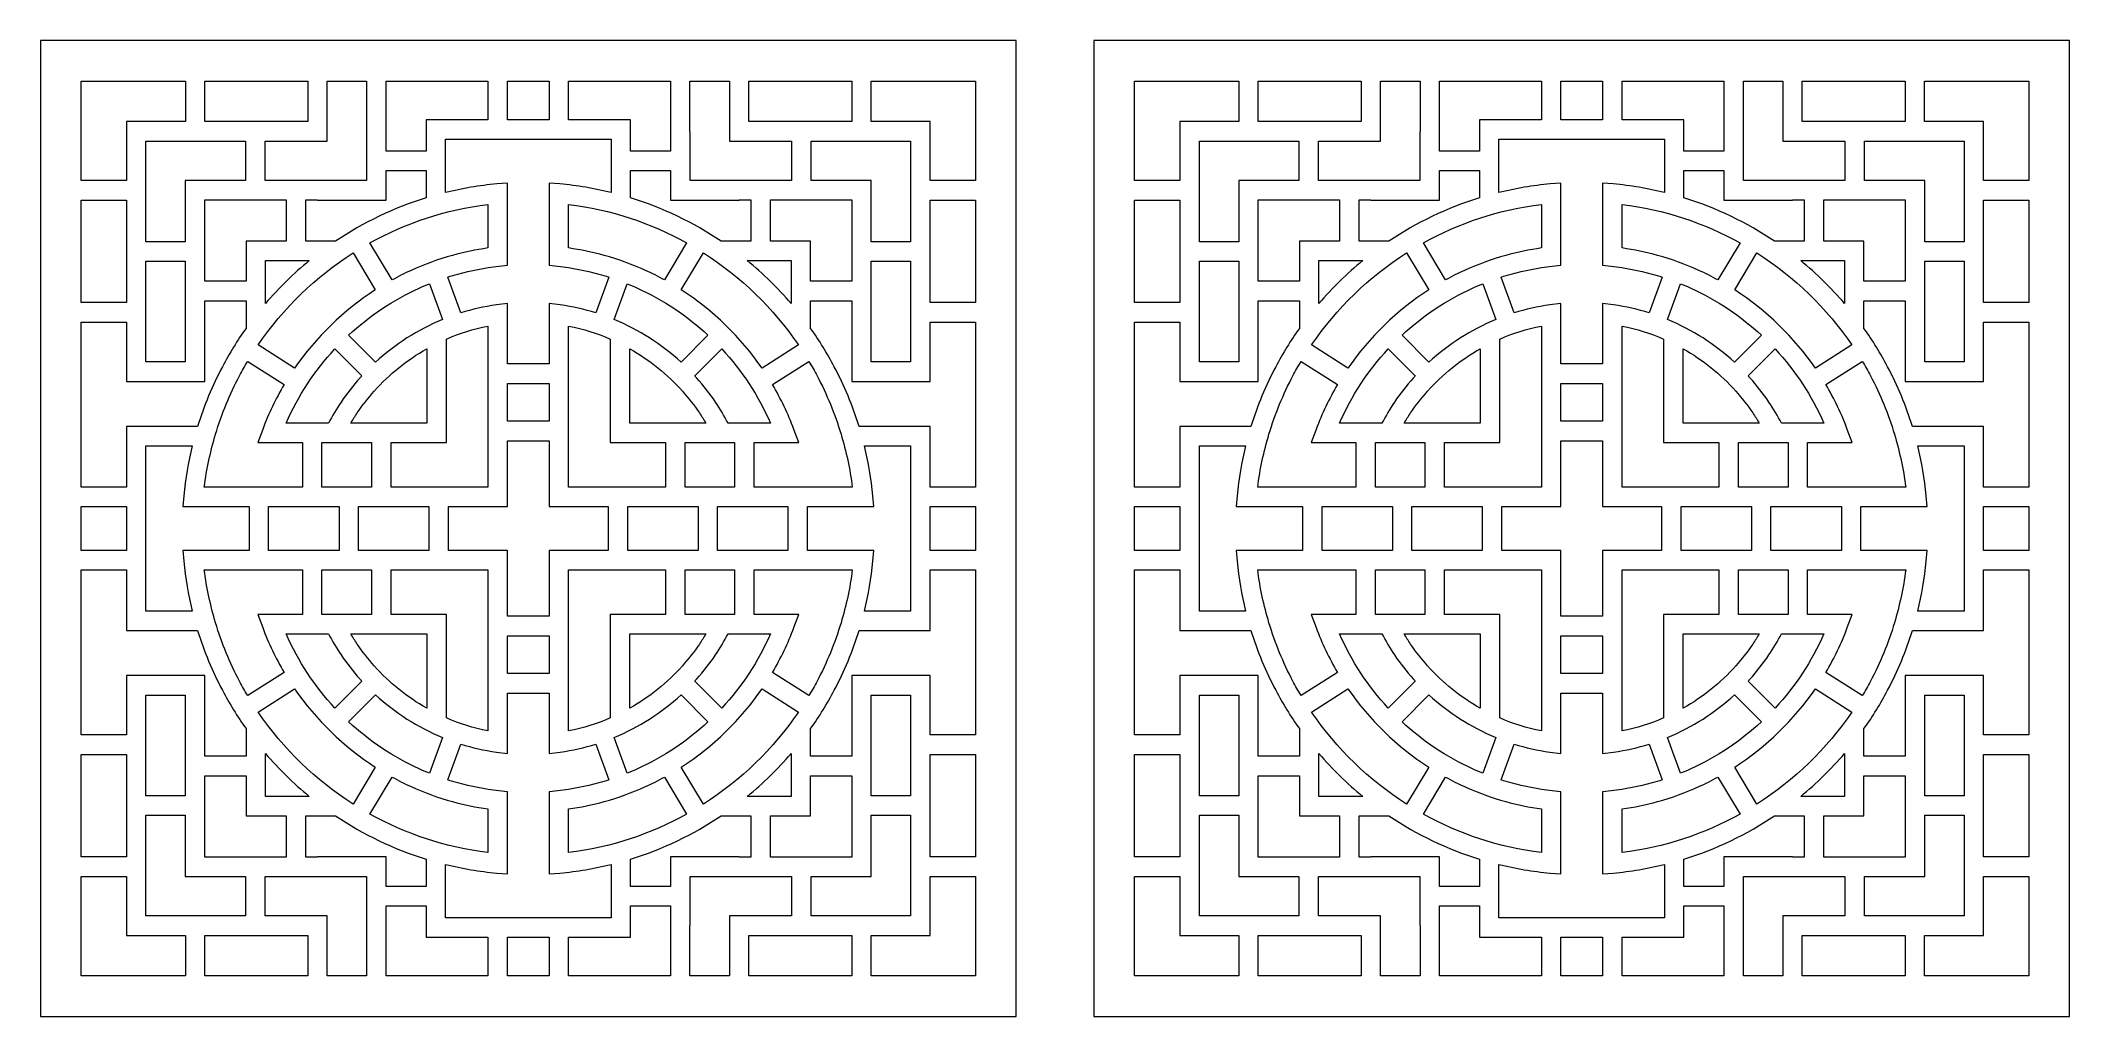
# Model space of a CAD drawing. Header units: centimetres. Extents: x -27.5 to -14.8, y 3.4 to 9.5.
import ezdxf

# ---------------------------------------------------------------- set-up
doc = ezdxf.new("R2010")
doc.units = ezdxf.units.CM
doc.header["$MEASUREMENT"] = 0
doc.layers.add('layer 1', color=7, linetype='Continuous')

msp = doc.modelspace()

# ---------------------------------------------------------------- linework, layer by layer
at = {"layer": 'layer 1', "color": 250, "lineweight": 9}
for points, knots in [([(-27.5, 9.5), (-27.5, 9.5), (-21.41051, 9.5), (-21.41051, 9.5), (-21.41051, 9.5), (-21.41051, 9.5), (-21.41051, 3.41051), (-21.41051, 3.41051), (-21.41051, 3.41051), (-21.41051, 3.41051), (-27.5, 3.41051), (-27.5, 3.41051), (-27.5, 3.41051), (-27.5, 3.41051), (-27.5, 9.5), (-27.5, 9.5)], [0, 0, 0, 0, 0.2, 0.2, 0.2, 0.2, 0.4, 0.4, 0.4, 0.4, 0.6, 0.6, 0.6, 0.6, 1, 1, 1, 1]), ([(-27.24627, 8.62689), (-27.24627, 8.62689), (-26.9639, 8.62689), (-26.9639, 8.62689), (-26.9639, 8.62689), (-26.9639, 8.62689), (-26.9639, 8.93348), (-26.9639, 8.93348), (-26.9639, 8.93348), (-26.9639, 8.93348), (-26.9639, 8.99438), (-26.9639, 8.99438), (-26.9639, 8.99438), (-26.9639, 8.99438), (-26.90301, 8.99438), (-26.90301, 8.99438), (-26.90301, 8.99438), (-26.90301, 8.99438), (-26.59618, 8.99438), (-26.59618, 8.99438), (-26.59618, 8.99438), (-26.59618, 8.99438), (-26.59618, 9.24627), (-26.59618, 9.24627), (-26.59618, 9.24627), (-26.59618, 9.24627), (-27.24627, 9.24627), (-27.24627, 9.24627), (-27.24627, 9.24627), (-27.24627, 9.24627), (-27.24627, 8.62689), (-27.24627, 8.62689)], [0, 0, 0, 0, 0.11111111, 0.11111111, 0.11111111, 0.11111111, 0.22222222, 0.22222222, 0.22222222, 0.22222222, 0.33333333, 0.33333333, 0.33333333, 0.33333333, 0.44444444, 0.44444444, 0.44444444, 0.44444444, 0.55555556, 0.55555556, 0.55555556, 0.55555556, 0.66666667, 0.66666667, 0.66666667, 0.66666667, 0.77777778, 0.77777778, 0.77777778, 0.77777778, 1, 1, 1, 1]), ([(-26.47486, 9.24627), (-26.47486, 9.24627), (-26.47486, 8.99438), (-26.47486, 8.99438), (-26.47486, 8.99438), (-26.47486, 8.99438), (-26.47462, 8.99438), (-26.47462, 8.99438), (-26.47462, 8.99438), (-26.47462, 8.99438), (-26.47462, 8.99414), (-26.47462, 8.99414), (-26.47462, 8.99414), (-26.47462, 8.99414), (-25.83203, 8.99414), (-25.83203, 8.99414), (-25.83203, 8.99414), (-25.83203, 8.99414), (-25.83203, 9.24627), (-25.83203, 9.24627), (-25.83203, 9.24627), (-25.83203, 9.24627), (-26.47486, 9.24627), (-26.47486, 9.24627)], [0, 0, 0, 0, 0.14285714, 0.14285714, 0.14285714, 0.14285714, 0.28571429, 0.28571429, 0.28571429, 0.28571429, 0.42857143, 0.42857143, 0.42857143, 0.42857143, 0.57142857, 0.57142857, 0.57142857, 0.57142857, 0.71428571, 0.71428571, 0.71428571, 0.71428571, 1, 1, 1, 1]), ([(-25.71072, 9.24627), (-25.71072, 9.24627), (-25.71072, 8.93348), (-25.71072, 8.93348), (-25.71072, 8.93348), (-25.71072, 8.93348), (-25.71072, 8.87283), (-25.71072, 8.87283), (-25.71072, 8.87283), (-25.71072, 8.87283), (-25.77137, 8.87283), (-25.77137, 8.87283), (-25.77137, 8.87283), (-25.77137, 8.87283), (-26.09896, 8.87283), (-26.09896, 8.87283), (-26.09896, 8.87283), (-26.09896, 8.87283), (-26.09896, 8.62665), (-26.09896, 8.62665), (-26.09896, 8.62665), (-26.09896, 8.62665), (-25.77137, 8.62665), (-25.77137, 8.62665), (-25.77137, 8.62665), (-25.77137, 8.62665), (-25.77137, 8.62689), (-25.77137, 8.62689), (-25.77137, 8.62689), (-25.77137, 8.62689), (-25.46478, 8.62689), (-25.46478, 8.62689), (-25.46478, 8.62689), (-25.46478, 8.62689), (-25.46478, 8.93348), (-25.46478, 8.93348), (-25.46478, 8.93348), (-25.46478, 8.93348), (-25.46454, 8.93348), (-25.46454, 8.93348), (-25.46454, 8.93348), (-25.46454, 8.93348), (-25.46454, 9.24627), (-25.46454, 9.24627), (-25.46454, 9.24627), (-25.46454, 9.24627), (-25.71072, 9.24627), (-25.71072, 9.24627)], [0, 0, 0, 0, 0.07692308, 0.07692308, 0.07692308, 0.07692308, 0.15384615, 0.15384615, 0.15384615, 0.15384615, 0.23076923, 0.23076923, 0.23076923, 0.23076923, 0.30769231, 0.30769231, 0.30769231, 0.30769231, 0.38461538, 0.38461538, 0.38461538, 0.38461538, 0.46153846, 0.46153846, 0.46153846, 0.46153846, 0.53846154, 0.53846154, 0.53846154, 0.53846154, 0.61538462, 0.61538462, 0.61538462, 0.61538462, 0.69230769, 0.69230769, 0.69230769, 0.69230769, 0.76923077, 0.76923077, 0.76923077, 0.76923077, 0.84615385, 0.84615385, 0.84615385, 0.84615385, 1, 1, 1, 1]), ([(-25.34323, 9.24627), (-25.34323, 9.24627), (-25.34323, 8.93348), (-25.34323, 8.93348), (-25.34323, 8.93348), (-25.34323, 8.93348), (-25.34299, 8.93348), (-25.34299, 8.93348), (-25.34299, 8.93348), (-25.34299, 8.93348), (-25.34299, 8.81064), (-25.34299, 8.81064), (-25.34299, 8.81064), (-25.34299, 8.81064), (-25.09293, 8.81064), (-25.09293, 8.81064), (-25.09293, 8.81064), (-25.09293, 8.81064), (-25.09293, 8.94478), (-25.09293, 8.94478), (-25.09293, 8.94478), (-25.09293, 8.94478), (-25.09293, 9.00568), (-25.09293, 9.00568), (-25.09293, 9.00568), (-25.09293, 9.00568), (-25.03227, 9.00568), (-25.03227, 9.00568), (-25.03227, 9.00568), (-25.03227, 9.00568), (-24.70718, 9.00568), (-24.70718, 9.00568), (-24.70718, 9.00568), (-24.70718, 9.00568), (-24.70718, 9.24627), (-24.70718, 9.24627), (-24.70718, 9.24627), (-24.70718, 9.24627), (-25.34323, 9.24627), (-25.34323, 9.24627)], [0, 0, 0, 0, 0.09090909, 0.09090909, 0.09090909, 0.09090909, 0.18181818, 0.18181818, 0.18181818, 0.18181818, 0.27272727, 0.27272727, 0.27272727, 0.27272727, 0.36363636, 0.36363636, 0.36363636, 0.36363636, 0.45454545, 0.45454545, 0.45454545, 0.45454545, 0.54545455, 0.54545455, 0.54545455, 0.54545455, 0.63636364, 0.63636364, 0.63636364, 0.63636364, 0.72727273, 0.72727273, 0.72727273, 0.72727273, 0.81818182, 0.81818182, 0.81818182, 0.81818182, 1, 1, 1, 1]), ([(-24.58539, 9.24627), (-24.58539, 9.24627), (-24.58539, 9.00568), (-24.58539, 9.00568), (-24.58539, 9.00568), (-24.58539, 9.00568), (-24.32511, 9.00568), (-24.32511, 9.00568), (-24.32511, 9.00568), (-24.32511, 9.00568), (-24.32511, 9.24627), (-24.32511, 9.24627), (-24.32511, 9.24627), (-24.32511, 9.24627), (-24.58539, 9.24627), (-24.58539, 9.24627)], [0, 0, 0, 0, 0.2, 0.2, 0.2, 0.2, 0.4, 0.4, 0.4, 0.4, 0.6, 0.6, 0.6, 0.6, 1, 1, 1, 1]), ([(-24.20332, 9.24627), (-24.20332, 9.24627), (-24.20332, 9.00568), (-24.20332, 9.00568), (-24.20332, 9.00568), (-24.20332, 9.00568), (-23.87824, 9.00568), (-23.87824, 9.00568), (-23.87824, 9.00568), (-23.87824, 9.00568), (-23.81758, 9.00568), (-23.81758, 9.00568), (-23.81758, 9.00568), (-23.81758, 9.00568), (-23.81758, 8.94478), (-23.81758, 8.94478), (-23.81758, 8.94478), (-23.81758, 8.94478), (-23.81758, 8.81064), (-23.81758, 8.81064), (-23.81758, 8.81064), (-23.81758, 8.81064), (-23.56751, 8.81064), (-23.56751, 8.81064), (-23.56751, 8.81064), (-23.56751, 8.81064), (-23.56751, 8.93348), (-23.56751, 8.93348), (-23.56751, 8.93348), (-23.56751, 8.93348), (-23.56728, 8.93348), (-23.56728, 8.93348), (-23.56728, 8.93348), (-23.56728, 8.93348), (-23.56728, 9.24627), (-23.56728, 9.24627), (-23.56728, 9.24627), (-23.56728, 9.24627), (-24.20332, 9.24627), (-24.20332, 9.24627)], [0, 0, 0, 0, 0.09090909, 0.09090909, 0.09090909, 0.09090909, 0.18181818, 0.18181818, 0.18181818, 0.18181818, 0.27272727, 0.27272727, 0.27272727, 0.27272727, 0.36363636, 0.36363636, 0.36363636, 0.36363636, 0.45454545, 0.45454545, 0.45454545, 0.45454545, 0.54545455, 0.54545455, 0.54545455, 0.54545455, 0.63636364, 0.63636364, 0.63636364, 0.63636364, 0.72727273, 0.72727273, 0.72727273, 0.72727273, 0.81818182, 0.81818182, 0.81818182, 0.81818182, 1, 1, 1, 1]), ([(-23.44596, 9.24627), (-23.44596, 9.24627), (-23.44596, 8.93348), (-23.44596, 8.93348), (-23.44596, 8.93348), (-23.44596, 8.93348), (-23.44572, 8.93348), (-23.44572, 8.93348), (-23.44572, 8.93348), (-23.44572, 8.93348), (-23.44572, 8.62689), (-23.44572, 8.62689), (-23.44572, 8.62689), (-23.44572, 8.62689), (-23.13913, 8.62689), (-23.13913, 8.62689), (-23.13913, 8.62689), (-23.13913, 8.62689), (-23.13913, 8.62665), (-23.13913, 8.62665), (-23.13913, 8.62665), (-23.13913, 8.62665), (-22.81155, 8.62665), (-22.81155, 8.62665), (-22.81155, 8.62665), (-22.81155, 8.62665), (-22.81155, 8.87283), (-22.81155, 8.87283), (-22.81155, 8.87283), (-22.81155, 8.87283), (-23.13913, 8.87283), (-23.13913, 8.87283), (-23.13913, 8.87283), (-23.13913, 8.87283), (-23.19979, 8.87283), (-23.19979, 8.87283), (-23.19979, 8.87283), (-23.19979, 8.87283), (-23.19979, 8.93348), (-23.19979, 8.93348), (-23.19979, 8.93348), (-23.19979, 8.93348), (-23.19979, 9.24627), (-23.19979, 9.24627), (-23.19979, 9.24627), (-23.19979, 9.24627), (-23.44596, 9.24627), (-23.44596, 9.24627)], [0, 0, 0, 0, 0.07692308, 0.07692308, 0.07692308, 0.07692308, 0.15384615, 0.15384615, 0.15384615, 0.15384615, 0.23076923, 0.23076923, 0.23076923, 0.23076923, 0.30769231, 0.30769231, 0.30769231, 0.30769231, 0.38461538, 0.38461538, 0.38461538, 0.38461538, 0.46153846, 0.46153846, 0.46153846, 0.46153846, 0.53846154, 0.53846154, 0.53846154, 0.53846154, 0.61538462, 0.61538462, 0.61538462, 0.61538462, 0.69230769, 0.69230769, 0.69230769, 0.69230769, 0.76923077, 0.76923077, 0.76923077, 0.76923077, 0.84615385, 0.84615385, 0.84615385, 0.84615385, 1, 1, 1, 1]), ([(-23.07847, 9.24627), (-23.07847, 9.24627), (-23.07847, 8.99414), (-23.07847, 8.99414), (-23.07847, 8.99414), (-23.07847, 8.99414), (-22.43588, 8.99414), (-22.43588, 8.99414), (-22.43588, 8.99414), (-22.43588, 8.99414), (-22.43588, 8.99438), (-22.43588, 8.99438), (-22.43588, 8.99438), (-22.43588, 8.99438), (-22.43564, 8.99438), (-22.43564, 8.99438), (-22.43564, 8.99438), (-22.43564, 8.99438), (-22.43564, 9.24627), (-22.43564, 9.24627), (-22.43564, 9.24627), (-22.43564, 9.24627), (-23.07847, 9.24627), (-23.07847, 9.24627)], [0, 0, 0, 0, 0.14285714, 0.14285714, 0.14285714, 0.14285714, 0.28571429, 0.28571429, 0.28571429, 0.28571429, 0.42857143, 0.42857143, 0.42857143, 0.42857143, 0.57142857, 0.57142857, 0.57142857, 0.57142857, 0.71428571, 0.71428571, 0.71428571, 0.71428571, 1, 1, 1, 1]), ([(-22.31433, 9.24627), (-22.31433, 9.24627), (-22.31433, 8.99438), (-22.31433, 8.99438), (-22.31433, 8.99438), (-22.31433, 8.99438), (-22.0075, 8.99438), (-22.0075, 8.99438), (-22.0075, 8.99438), (-22.0075, 8.99438), (-21.9466, 8.99438), (-21.9466, 8.99438), (-21.9466, 8.99438), (-21.9466, 8.99438), (-21.9466, 8.93348), (-21.9466, 8.93348), (-21.9466, 8.93348), (-21.9466, 8.93348), (-21.9466, 8.62689), (-21.9466, 8.62689), (-21.9466, 8.62689), (-21.9466, 8.62689), (-21.66424, 8.62689), (-21.66424, 8.62689), (-21.66424, 8.62689), (-21.66424, 8.62689), (-21.66424, 9.24627), (-21.66424, 9.24627), (-21.66424, 9.24627), (-21.66424, 9.24627), (-22.31433, 9.24627), (-22.31433, 9.24627)], [0, 0, 0, 0, 0.11111111, 0.11111111, 0.11111111, 0.11111111, 0.22222222, 0.22222222, 0.22222222, 0.22222222, 0.33333333, 0.33333333, 0.33333333, 0.33333333, 0.44444444, 0.44444444, 0.44444444, 0.44444444, 0.55555556, 0.55555556, 0.55555556, 0.55555556, 0.66666667, 0.66666667, 0.66666667, 0.66666667, 0.77777778, 0.77777778, 0.77777778, 0.77777778, 1, 1, 1, 1]), ([(-26.84211, 8.24482), (-26.84211, 8.24482), (-26.59641, 8.24482), (-26.59641, 8.24482), (-26.59641, 8.24482), (-26.59641, 8.24482), (-26.59641, 8.566), (-26.59641, 8.566), (-26.59641, 8.566), (-26.59641, 8.566), (-26.59641, 8.62666), (-26.59641, 8.62666), (-26.59641, 8.62666), (-26.59641, 8.62666), (-26.53552, 8.62666), (-26.53552, 8.62666), (-26.53552, 8.62666), (-26.53552, 8.62666), (-26.22075, 8.62666), (-26.22075, 8.62666), (-26.22075, 8.62666), (-26.22075, 8.62666), (-26.22075, 8.87283), (-26.22075, 8.87283), (-26.22075, 8.87283), (-26.22075, 8.87283), (-26.53552, 8.87282), (-26.53552, 8.87282), (-26.53552, 8.87282), (-26.53552, 8.87282), (-26.53552, 8.87259), (-26.53552, 8.87259), (-26.53552, 8.87259), (-26.53552, 8.87259), (-26.84211, 8.87259), (-26.84211, 8.87259), (-26.84211, 8.87259), (-26.84211, 8.87259), (-26.84211, 8.566), (-26.84211, 8.566), (-26.84211, 8.566), (-26.84211, 8.566), (-26.84211, 8.24482), (-26.84211, 8.24482)], [0, 0, 0, 0, 0.08333333, 0.08333333, 0.08333333, 0.08333333, 0.16666667, 0.16666667, 0.16666667, 0.16666667, 0.25, 0.25, 0.25, 0.25, 0.33333333, 0.33333333, 0.33333333, 0.33333333, 0.41666667, 0.41666667, 0.41666667, 0.41666667, 0.5, 0.5, 0.5, 0.5, 0.58333333, 0.58333333, 0.58333333, 0.58333333, 0.66666667, 0.66666667, 0.66666667, 0.66666667, 0.75, 0.75, 0.75, 0.75, 0.83333333, 0.83333333, 0.83333333, 0.83333333, 1, 1, 1, 1]), ([(-23.93889, 8.55202), (-23.93889, 8.55202), (-23.93889, 8.88389), (-23.93889, 8.88389), (-23.93889, 8.88389), (-23.93889, 8.88389), (-24.97161, 8.88389), (-24.97161, 8.88389), (-24.97161, 8.88389), (-24.97161, 8.88389), (-24.97161, 8.55202), (-24.97161, 8.55202), (-24.97161, 8.55202), (-24.86766, 8.57747), (-24.76077, 8.59547), (-24.65152, 8.60527), (-24.65152, 8.60527), (-24.65152, 8.60527), (-24.58539, 8.6112), (-24.58539, 8.6112), (-24.58539, 8.6112), (-24.58539, 8.6112), (-24.58539, 8.54485), (-24.58539, 8.54485), (-24.58539, 8.54485), (-24.58539, 8.54485), (-24.58539, 8.15213), (-24.58539, 8.15213), (-24.58539, 8.15213), (-24.58539, 8.15213), (-24.58539, 8.09774), (-24.58539, 8.09774), (-24.58539, 8.09774), (-24.58539, 8.09774), (-24.63962, 8.09171), (-24.63962, 8.09171), (-24.63962, 8.09171), (-24.63962, 8.09171), (-24.63968, 8.09171), (-24.63968, 8.09171), (-24.63968, 8.09171), (-24.72765, 8.08197), (-24.81324, 8.06542), (-24.89591, 8.04258), (-24.89591, 8.04258), (-24.91673, 8.03683), (-24.93741, 8.03067), (-24.95793, 8.0241), (-24.95793, 8.0241), (-24.95793, 8.0241), (-24.8772, 7.80023), (-24.8772, 7.80023), (-24.8772, 7.80023), (-24.8053, 7.82271), (-24.73094, 7.8396), (-24.65461, 7.85035), (-24.65461, 7.85035), (-24.65461, 7.85035), (-24.58539, 7.86011), (-24.58539, 7.86011), (-24.58539, 7.86011), (-24.58539, 7.86011), (-24.58539, 7.79017), (-24.58539, 7.79017), (-24.58539, 7.79017), (-24.58539, 7.79017), (-24.58539, 7.48234), (-24.58539, 7.48234), (-24.58539, 7.48234), (-24.58539, 7.48234), (-24.32511, 7.48234), (-24.32511, 7.48234), (-24.32511, 7.48234), (-24.32511, 7.48234), (-24.32511, 7.79017), (-24.32511, 7.79017), (-24.32511, 7.79017), (-24.32511, 7.79017), (-24.32511, 7.86011), (-24.32511, 7.86011), (-24.32511, 7.86011), (-24.32511, 7.86011), (-24.25589, 7.85035), (-24.25589, 7.85035), (-24.25589, 7.85035), (-24.17956, 7.8396), (-24.1052, 7.82271), (-24.03331, 7.80023), (-24.03331, 7.80023), (-24.03331, 7.80023), (-23.95257, 8.02411), (-23.95257, 8.02411), (-23.95257, 8.02411), (-23.9731, 8.03067), (-23.99378, 8.03683), (-24.0146, 8.04258), (-24.0146, 8.04258), (-24.09726, 8.06542), (-24.18285, 8.08197), (-24.27083, 8.09171), (-24.27083, 8.09171), (-24.27083, 8.09171), (-24.27088, 8.09171), (-24.27088, 8.09171), (-24.27088, 8.09171), (-24.27088, 8.09171), (-24.32511, 8.09774), (-24.32511, 8.09774), (-24.32511, 8.09774), (-24.32511, 8.09774), (-24.32511, 8.15213), (-24.32511, 8.15213), (-24.32511, 8.15213), (-24.32511, 8.15213), (-24.32511, 8.54485), (-24.32511, 8.54485), (-24.32511, 8.54485), (-24.32511, 8.54485), (-24.32511, 8.6112), (-24.32511, 8.6112), (-24.32511, 8.6112), (-24.32511, 8.6112), (-24.25899, 8.60527), (-24.25899, 8.60527), (-24.25899, 8.60527), (-24.14973, 8.59547), (-24.04285, 8.57748), (-23.93889, 8.55202)], [0, 0, 0, 0, 0.03030303, 0.03030303, 0.03030303, 0.03030303, 0.06060606, 0.06060606, 0.06060606, 0.06060606, 0.09090909, 0.09090909, 0.09090909, 0.09090909, 0.12121212, 0.12121212, 0.12121212, 0.12121212, 0.15151515, 0.15151515, 0.15151515, 0.15151515, 0.18181818, 0.18181818, 0.18181818, 0.18181818, 0.21212121, 0.21212121, 0.21212121, 0.21212121, 0.24242424, 0.24242424, 0.24242424, 0.24242424, 0.27272727, 0.27272727, 0.27272727, 0.27272727, 0.3030303, 0.3030303, 0.3030303, 0.3030303, 0.33333333, 0.33333333, 0.33333333, 0.33333333, 0.36363636, 0.36363636, 0.36363636, 0.36363636, 0.39393939, 0.39393939, 0.39393939, 0.39393939, 0.42424242, 0.42424242, 0.42424242, 0.42424242, 0.45454545, 0.45454545, 0.45454545, 0.45454545, 0.48484848, 0.48484848, 0.48484848, 0.48484848, 0.51515152, 0.51515152, 0.51515152, 0.51515152, 0.54545455, 0.54545455, 0.54545455, 0.54545455, 0.57575758, 0.57575758, 0.57575758, 0.57575758, 0.60606061, 0.60606061, 0.60606061, 0.60606061, 0.63636364, 0.63636364, 0.63636364, 0.63636364, 0.66666667, 0.66666667, 0.66666667, 0.66666667, 0.6969697, 0.6969697, 0.6969697, 0.6969697, 0.72727273, 0.72727273, 0.72727273, 0.72727273, 0.75757576, 0.75757576, 0.75757576, 0.75757576, 0.78787879, 0.78787879, 0.78787879, 0.78787879, 0.81818182, 0.81818182, 0.81818182, 0.81818182, 0.84848485, 0.84848485, 0.84848485, 0.84848485, 0.87878788, 0.87878788, 0.87878788, 0.87878788, 0.90909091, 0.90909091, 0.90909091, 0.90909091, 0.93939394, 0.93939394, 0.93939394, 0.93939394, 1, 1, 1, 1]), ([(-22.31409, 8.24482), (-22.31409, 8.24482), (-22.06839, 8.24482), (-22.06839, 8.24482), (-22.06839, 8.24482), (-22.06839, 8.24482), (-22.06839, 8.566), (-22.06839, 8.566), (-22.06839, 8.566), (-22.06839, 8.566), (-22.06839, 8.87259), (-22.06839, 8.87259), (-22.06839, 8.87259), (-22.06839, 8.87259), (-22.37498, 8.87259), (-22.37498, 8.87259), (-22.37498, 8.87259), (-22.37498, 8.87259), (-22.37498, 8.87282), (-22.37498, 8.87282), (-22.37498, 8.87282), (-22.37498, 8.87282), (-22.68976, 8.87283), (-22.68976, 8.87283), (-22.68976, 8.87283), (-22.68976, 8.87283), (-22.68976, 8.62666), (-22.68976, 8.62666), (-22.68976, 8.62666), (-22.68976, 8.62666), (-22.37498, 8.62666), (-22.37498, 8.62666), (-22.37498, 8.62666), (-22.37498, 8.62666), (-22.31409, 8.62666), (-22.31409, 8.62666), (-22.31409, 8.62666), (-22.31409, 8.62666), (-22.31409, 8.566), (-22.31409, 8.566), (-22.31409, 8.566), (-22.31409, 8.566), (-22.31409, 8.24482), (-22.31409, 8.24482)], [0, 0, 0, 0, 0.08333333, 0.08333333, 0.08333333, 0.08333333, 0.16666667, 0.16666667, 0.16666667, 0.16666667, 0.25, 0.25, 0.25, 0.25, 0.33333333, 0.33333333, 0.33333333, 0.33333333, 0.41666667, 0.41666667, 0.41666667, 0.41666667, 0.5, 0.5, 0.5, 0.5, 0.58333333, 0.58333333, 0.58333333, 0.58333333, 0.66666667, 0.66666667, 0.66666667, 0.66666667, 0.75, 0.75, 0.75, 0.75, 0.83333333, 0.83333333, 0.83333333, 0.83333333, 1, 1, 1, 1]), ([(-25.09293, 8.51855), (-25.09293, 8.51855), (-25.09293, 8.68885), (-25.09293, 8.68885), (-25.09293, 8.68885), (-25.09293, 8.68885), (-25.34299, 8.68885), (-25.34299, 8.68885), (-25.34299, 8.68885), (-25.34299, 8.68885), (-25.34299, 8.56599), (-25.34299, 8.56599), (-25.34299, 8.56599), (-25.34299, 8.56599), (-25.34299, 8.5051), (-25.34299, 8.5051), (-25.34299, 8.5051), (-25.34299, 8.5051), (-25.40389, 8.5051), (-25.40389, 8.5051), (-25.40389, 8.5051), (-25.40389, 8.5051), (-25.40389, 8.5051), (-25.40389, 8.5051), (-25.40389, 8.5051), (-25.40389, 8.5051), (-25.77137, 8.5051), (-25.77137, 8.5051), (-25.77137, 8.5051), (-25.77137, 8.5051), (-25.77137, 8.50534), (-25.77137, 8.50534), (-25.77137, 8.50534), (-25.77137, 8.50534), (-25.84494, 8.50534), (-25.84494, 8.50534), (-25.84494, 8.50534), (-25.84494, 8.50534), (-25.84494, 8.24842), (-25.84494, 8.24842), (-25.84494, 8.24842), (-25.84494, 8.24842), (-25.65872, 8.24842), (-25.65872, 8.24842), (-25.65872, 8.24842), (-25.48614, 8.36432), (-25.29592, 8.456), (-25.09293, 8.51855)], [0, 0, 0, 0, 0.07692308, 0.07692308, 0.07692308, 0.07692308, 0.15384615, 0.15384615, 0.15384615, 0.15384615, 0.23076923, 0.23076923, 0.23076923, 0.23076923, 0.30769231, 0.30769231, 0.30769231, 0.30769231, 0.38461538, 0.38461538, 0.38461538, 0.38461538, 0.46153846, 0.46153846, 0.46153846, 0.46153846, 0.53846154, 0.53846154, 0.53846154, 0.53846154, 0.61538462, 0.61538462, 0.61538462, 0.61538462, 0.69230769, 0.69230769, 0.69230769, 0.69230769, 0.76923077, 0.76923077, 0.76923077, 0.76923077, 0.84615385, 0.84615385, 0.84615385, 0.84615385, 1, 1, 1, 1]), ([(-23.81758, 8.68885), (-23.81758, 8.68885), (-23.81758, 8.51855), (-23.81758, 8.51855), (-23.81758, 8.51855), (-23.61458, 8.456), (-23.42436, 8.36433), (-23.25178, 8.24842), (-23.25178, 8.24842), (-23.25178, 8.24842), (-23.06556, 8.24842), (-23.06556, 8.24842), (-23.06556, 8.24842), (-23.06556, 8.24842), (-23.06556, 8.50534), (-23.06556, 8.50534), (-23.06556, 8.50534), (-23.06556, 8.50534), (-23.13913, 8.50534), (-23.13913, 8.50534), (-23.13913, 8.50534), (-23.13913, 8.50534), (-23.13913, 8.5051), (-23.13913, 8.5051), (-23.13913, 8.5051), (-23.13913, 8.5051), (-23.50662, 8.5051), (-23.50662, 8.5051), (-23.50662, 8.5051), (-23.50662, 8.5051), (-23.50662, 8.5051), (-23.50662, 8.5051), (-23.50662, 8.5051), (-23.50662, 8.5051), (-23.56751, 8.5051), (-23.56751, 8.5051), (-23.56751, 8.5051), (-23.56751, 8.5051), (-23.56751, 8.56599), (-23.56751, 8.56599), (-23.56751, 8.56599), (-23.56751, 8.56599), (-23.56751, 8.68885), (-23.56751, 8.68885), (-23.56751, 8.68885), (-23.56751, 8.68885), (-23.81758, 8.68885), (-23.81758, 8.68885)], [0, 0, 0, 0, 0.07692308, 0.07692308, 0.07692308, 0.07692308, 0.15384615, 0.15384615, 0.15384615, 0.15384615, 0.23076923, 0.23076923, 0.23076923, 0.23076923, 0.30769231, 0.30769231, 0.30769231, 0.30769231, 0.38461538, 0.38461538, 0.38461538, 0.38461538, 0.46153846, 0.46153846, 0.46153846, 0.46153846, 0.53846154, 0.53846154, 0.53846154, 0.53846154, 0.61538462, 0.61538462, 0.61538462, 0.61538462, 0.69230769, 0.69230769, 0.69230769, 0.69230769, 0.76923077, 0.76923077, 0.76923077, 0.76923077, 0.84615385, 0.84615385, 0.84615385, 0.84615385, 1, 1, 1, 1]), ([(-27.24627, 7.86468), (-27.24627, 7.86468), (-26.9639, 7.86468), (-26.9639, 7.86468), (-26.9639, 7.86468), (-26.9639, 7.86468), (-26.9639, 8.50511), (-26.9639, 8.50511), (-26.9639, 8.50511), (-26.9639, 8.50511), (-27.24627, 8.50511), (-27.24627, 8.50511), (-27.24627, 8.50511), (-27.24627, 8.50511), (-27.24627, 7.86468), (-27.24627, 7.86468)], [0, 0, 0, 0, 0.2, 0.2, 0.2, 0.2, 0.4, 0.4, 0.4, 0.4, 0.6, 0.6, 0.6, 0.6, 1, 1, 1, 1]), ([(-25.96673, 8.50534), (-25.96673, 8.50534), (-26.47462, 8.50534), (-26.47462, 8.50534), (-26.47462, 8.50534), (-26.47462, 8.50534), (-26.47462, 7.9978), (-26.47462, 7.9978), (-26.47462, 7.9978), (-26.47462, 7.9978), (-26.21735, 7.9978), (-26.21735, 7.9978), (-26.21735, 7.9978), (-26.21735, 7.9978), (-26.21735, 8.18776), (-26.21735, 8.18776), (-26.21735, 8.18776), (-26.21735, 8.18776), (-26.21735, 8.24842), (-26.21735, 8.24842), (-26.21735, 8.24842), (-26.21735, 8.24842), (-26.1567, 8.24842), (-26.1567, 8.24842), (-26.1567, 8.24842), (-26.1567, 8.24842), (-25.96673, 8.24842), (-25.96673, 8.24842), (-25.96673, 8.24842), (-25.96673, 8.24842), (-25.96673, 8.50534), (-25.96673, 8.50534)], [0, 0, 0, 0, 0.11111111, 0.11111111, 0.11111111, 0.11111111, 0.22222222, 0.22222222, 0.22222222, 0.22222222, 0.33333333, 0.33333333, 0.33333333, 0.33333333, 0.44444444, 0.44444444, 0.44444444, 0.44444444, 0.55555556, 0.55555556, 0.55555556, 0.55555556, 0.66666667, 0.66666667, 0.66666667, 0.66666667, 0.77777778, 0.77777778, 0.77777778, 0.77777778, 1, 1, 1, 1]), ([(-22.43588, 8.50534), (-22.43588, 8.50534), (-22.94377, 8.50534), (-22.94377, 8.50534), (-22.94377, 8.50534), (-22.94377, 8.50534), (-22.94377, 8.24842), (-22.94377, 8.24842), (-22.94377, 8.24842), (-22.94377, 8.24842), (-22.75381, 8.24842), (-22.75381, 8.24842), (-22.75381, 8.24842), (-22.75381, 8.24842), (-22.69315, 8.24842), (-22.69315, 8.24842), (-22.69315, 8.24842), (-22.69315, 8.24842), (-22.69315, 8.18776), (-22.69315, 8.18776), (-22.69315, 8.18776), (-22.69315, 8.18776), (-22.69315, 7.9978), (-22.69315, 7.9978), (-22.69315, 7.9978), (-22.69315, 7.9978), (-22.43588, 7.9978), (-22.43588, 7.9978), (-22.43588, 7.9978), (-22.43588, 7.9978), (-22.43588, 8.50534), (-22.43588, 8.50534)], [0, 0, 0, 0, 0.11111111, 0.11111111, 0.11111111, 0.11111111, 0.22222222, 0.22222222, 0.22222222, 0.22222222, 0.33333333, 0.33333333, 0.33333333, 0.33333333, 0.44444444, 0.44444444, 0.44444444, 0.44444444, 0.55555556, 0.55555556, 0.55555556, 0.55555556, 0.66666667, 0.66666667, 0.66666667, 0.66666667, 0.77777778, 0.77777778, 0.77777778, 0.77777778, 1, 1, 1, 1]), ([(-21.66424, 8.50511), (-21.66424, 8.50511), (-21.9466, 8.50511), (-21.9466, 8.50511), (-21.9466, 8.50511), (-21.9466, 8.50511), (-21.9466, 7.86468), (-21.9466, 7.86468), (-21.9466, 7.86468), (-21.9466, 7.86468), (-21.66424, 7.86468), (-21.66424, 7.86468), (-21.66424, 7.86468), (-21.66424, 7.86468), (-21.66424, 8.50511), (-21.66424, 8.50511)], [0, 0, 0, 0, 0.2, 0.2, 0.2, 0.2, 0.4, 0.4, 0.4, 0.4, 0.6, 0.6, 0.6, 0.6, 1, 1, 1, 1]), ([(-24.70718, 8.47741), (-24.97164, 8.44499), (-25.22042, 8.36181), (-25.44354, 8.23798), (-25.44354, 8.23798), (-25.44354, 8.23798), (-25.30604, 8.0062), (-25.30604, 8.0062), (-25.30604, 8.0062), (-25.26704, 8.02761), (-25.22717, 8.0476), (-25.18645, 8.06609), (-25.18645, 8.06609), (-25.10397, 8.10353), (-25.01771, 8.13491), (-24.92826, 8.15961), (-24.92826, 8.15961), (-24.8561, 8.17954), (-24.7823, 8.19501), (-24.70718, 8.2057), (-24.70718, 8.2057), (-24.70718, 8.2057), (-24.70718, 8.47741), (-24.70718, 8.47741)], [0, 0, 0, 0, 0.14285714, 0.14285714, 0.14285714, 0.14285714, 0.28571429, 0.28571429, 0.28571429, 0.28571429, 0.42857143, 0.42857143, 0.42857143, 0.42857143, 0.57142857, 0.57142857, 0.57142857, 0.57142857, 0.71428571, 0.71428571, 0.71428571, 0.71428571, 1, 1, 1, 1]), ([(-23.46696, 8.23798), (-23.69008, 8.36182), (-23.93887, 8.44499), (-24.20332, 8.47741), (-24.20332, 8.47741), (-24.20332, 8.47741), (-24.20332, 8.2057), (-24.20332, 8.2057), (-24.20332, 8.2057), (-24.1282, 8.19501), (-24.0544, 8.17955), (-23.98225, 8.15961), (-23.98225, 8.15961), (-23.89279, 8.13491), (-23.80653, 8.10353), (-23.72405, 8.06609), (-23.72405, 8.06609), (-23.68334, 8.04761), (-23.64346, 8.02762), (-23.60447, 8.00621), (-23.60447, 8.00621), (-23.60447, 8.00621), (-23.46696, 8.23798), (-23.46696, 8.23798)], [0, 0, 0, 0, 0.14285714, 0.14285714, 0.14285714, 0.14285714, 0.28571429, 0.28571429, 0.28571429, 0.28571429, 0.42857143, 0.42857143, 0.42857143, 0.42857143, 0.57142857, 0.57142857, 0.57142857, 0.57142857, 0.71428571, 0.71428571, 0.71428571, 0.71428571, 1, 1, 1, 1]), ([(-26.59641, 8.12303), (-26.59641, 8.12303), (-26.84211, 8.12303), (-26.84211, 8.12303), (-26.84211, 8.12303), (-26.84211, 8.12303), (-26.84211, 7.49526), (-26.84211, 7.49526), (-26.84211, 7.49526), (-26.84211, 7.49526), (-26.59641, 7.49526), (-26.59641, 7.49526), (-26.59641, 7.49526), (-26.59641, 7.49526), (-26.59641, 8.12303), (-26.59641, 8.12303)], [0, 0, 0, 0, 0.2, 0.2, 0.2, 0.2, 0.4, 0.4, 0.4, 0.4, 0.6, 0.6, 0.6, 0.6, 1, 1, 1, 1]), ([(-25.54804, 8.17585), (-25.78294, 8.02649), (-25.9852, 7.83034), (-26.14169, 7.60051), (-26.14169, 7.60051), (-26.14169, 7.60051), (-25.91437, 7.45571), (-25.91437, 7.45571), (-25.91437, 7.45571), (-25.78071, 7.6501), (-25.60921, 7.81642), (-25.41052, 7.94405), (-25.41052, 7.94405), (-25.41052, 7.94405), (-25.54804, 8.17585), (-25.54804, 8.17585)], [0, 0, 0, 0, 0.2, 0.2, 0.2, 0.2, 0.4, 0.4, 0.4, 0.4, 0.6, 0.6, 0.6, 0.6, 1, 1, 1, 1]), ([(-25.82223, 8.1271), (-25.82223, 8.1271), (-26.09604, 8.12711), (-26.09604, 8.12711), (-26.09604, 8.12711), (-26.09604, 8.12711), (-26.09604, 7.85957), (-26.09604, 7.85957), (-26.09604, 7.85957), (-26.01283, 7.95658), (-25.92122, 8.04617), (-25.82223, 8.1271)], [0, 0, 0, 0, 0.25, 0.25, 0.25, 0.25, 0.5, 0.5, 0.5, 0.5, 1, 1, 1, 1]), ([(-22.76881, 7.60051), (-22.9253, 7.83034), (-23.12757, 8.02648), (-23.36246, 8.17585), (-23.36246, 8.17585), (-23.36246, 8.17585), (-23.49999, 7.94405), (-23.49999, 7.94405), (-23.49999, 7.94405), (-23.30129, 7.81642), (-23.12979, 7.6501), (-22.99613, 7.45571), (-22.99613, 7.45571), (-22.99613, 7.45571), (-22.76881, 7.60051), (-22.76881, 7.60051)], [0, 0, 0, 0, 0.2, 0.2, 0.2, 0.2, 0.4, 0.4, 0.4, 0.4, 0.6, 0.6, 0.6, 0.6, 1, 1, 1, 1]), ([(-22.81447, 8.12711), (-22.81447, 8.12711), (-23.08827, 8.1271), (-23.08827, 8.1271), (-23.08827, 8.1271), (-22.98928, 8.04617), (-22.89765, 7.9566), (-22.81447, 7.85957), (-22.81447, 7.85957), (-22.81447, 7.85957), (-22.81447, 8.12711), (-22.81447, 8.12711)], [0, 0, 0, 0, 0.25, 0.25, 0.25, 0.25, 0.5, 0.5, 0.5, 0.5, 1, 1, 1, 1]), ([(-22.06839, 8.12303), (-22.06839, 8.12303), (-22.31409, 8.12303), (-22.31409, 8.12303), (-22.31409, 8.12303), (-22.31409, 8.12303), (-22.31409, 7.49526), (-22.31409, 7.49526), (-22.31409, 7.49526), (-22.31409, 7.49526), (-22.06839, 7.49526), (-22.06839, 7.49526), (-22.06839, 7.49526), (-22.06839, 7.49526), (-22.06839, 8.12303), (-22.06839, 8.12303)], [0, 0, 0, 0, 0.2, 0.2, 0.2, 0.2, 0.4, 0.4, 0.4, 0.4, 0.6, 0.6, 0.6, 0.6, 1, 1, 1, 1]), ([(-25.40875, 7.49351), (-25.28728, 7.60498), (-25.1462, 7.69543), (-24.99128, 7.75906), (-24.99128, 7.75906), (-24.99128, 7.75906), (-25.072, 7.98289), (-25.072, 7.98289), (-25.072, 7.98289), (-25.09371, 7.97413), (-25.11521, 7.96491), (-25.1365, 7.95524), (-25.1365, 7.95524), (-25.29921, 7.88137), (-25.44776, 7.78181), (-25.57701, 7.66176), (-25.57701, 7.66176), (-25.57701, 7.66176), (-25.40875, 7.49351), (-25.40875, 7.49351)], [0, 0, 0, 0, 0.16666667, 0.16666667, 0.16666667, 0.16666667, 0.33333333, 0.33333333, 0.33333333, 0.33333333, 0.5, 0.5, 0.5, 0.5, 0.66666667, 0.66666667, 0.66666667, 0.66666667, 1, 1, 1, 1]), ([(-23.91922, 7.75906), (-23.7643, 7.69542), (-23.62322, 7.60498), (-23.50175, 7.49351), (-23.50175, 7.49351), (-23.50175, 7.49351), (-23.33349, 7.66177), (-23.33349, 7.66177), (-23.33349, 7.66177), (-23.46274, 7.78182), (-23.6113, 7.88137), (-23.774, 7.95524), (-23.774, 7.95524), (-23.79529, 7.96491), (-23.8168, 7.97413), (-23.8385, 7.98289), (-23.8385, 7.98289), (-23.8385, 7.98289), (-23.91922, 7.75906), (-23.91922, 7.75906)], [0, 0, 0, 0, 0.16666667, 0.16666667, 0.16666667, 0.16666667, 0.33333333, 0.33333333, 0.33333333, 0.33333333, 0.5, 0.5, 0.5, 0.5, 0.66666667, 0.66666667, 0.66666667, 0.66666667, 1, 1, 1, 1]), ([(-27.24627, 6.71383), (-27.24627, 6.71383), (-26.9639, 6.71383), (-26.9639, 6.71383), (-26.9639, 6.71383), (-26.9639, 6.71383), (-26.9639, 7.03092), (-26.9639, 7.03092), (-26.9639, 7.03092), (-26.9639, 7.03092), (-26.9639, 7.09157), (-26.9639, 7.09157), (-26.9639, 7.09157), (-26.9639, 7.09157), (-26.90301, 7.09157), (-26.90301, 7.09157), (-26.90301, 7.09157), (-26.90301, 7.09157), (-26.52013, 7.09157), (-26.52013, 7.09157), (-26.52013, 7.09157), (-26.48004, 7.22165), (-26.42796, 7.34653), (-26.36517, 7.46494), (-26.36517, 7.46494), (-26.32104, 7.54814), (-26.2716, 7.62808), (-26.21735, 7.70437), (-26.21735, 7.70437), (-26.21735, 7.70437), (-26.21735, 7.87601), (-26.21735, 7.87601), (-26.21735, 7.87601), (-26.21735, 7.87601), (-26.47462, 7.87601), (-26.47462, 7.87601), (-26.47462, 7.87601), (-26.47462, 7.87601), (-26.47462, 7.43436), (-26.47462, 7.43436), (-26.47462, 7.43436), (-26.47462, 7.43436), (-26.47462, 7.37347), (-26.47462, 7.37347), (-26.47462, 7.37347), (-26.47462, 7.37347), (-26.53552, 7.37347), (-26.53552, 7.37347), (-26.53552, 7.37347), (-26.53552, 7.37347), (-26.90301, 7.37347), (-26.90301, 7.37347), (-26.90301, 7.37347), (-26.90301, 7.37347), (-26.9639, 7.37347), (-26.9639, 7.37347), (-26.9639, 7.37347), (-26.9639, 7.37347), (-26.9639, 7.43436), (-26.9639, 7.43436), (-26.9639, 7.43436), (-26.9639, 7.43436), (-26.9639, 7.74289), (-26.9639, 7.74289), (-26.9639, 7.74289), (-26.9639, 7.74289), (-27.24627, 7.74289), (-27.24627, 7.74289), (-27.24627, 7.74289), (-27.24627, 7.74289), (-27.24627, 6.71383), (-27.24627, 6.71383)], [0, 0, 0, 0, 0.05263158, 0.05263158, 0.05263158, 0.05263158, 0.10526316, 0.10526316, 0.10526316, 0.10526316, 0.15789474, 0.15789474, 0.15789474, 0.15789474, 0.21052632, 0.21052632, 0.21052632, 0.21052632, 0.26315789, 0.26315789, 0.26315789, 0.26315789, 0.31578947, 0.31578947, 0.31578947, 0.31578947, 0.36842105, 0.36842105, 0.36842105, 0.36842105, 0.42105263, 0.42105263, 0.42105263, 0.42105263, 0.47368421, 0.47368421, 0.47368421, 0.47368421, 0.52631579, 0.52631579, 0.52631579, 0.52631579, 0.57894737, 0.57894737, 0.57894737, 0.57894737, 0.63157895, 0.63157895, 0.63157895, 0.63157895, 0.68421053, 0.68421053, 0.68421053, 0.68421053, 0.73684211, 0.73684211, 0.73684211, 0.73684211, 0.78947368, 0.78947368, 0.78947368, 0.78947368, 0.84210526, 0.84210526, 0.84210526, 0.84210526, 0.89473684, 0.89473684, 0.89473684, 0.89473684, 1, 1, 1, 1]), ([(-21.66424, 7.74289), (-21.66424, 7.74289), (-21.9466, 7.74289), (-21.9466, 7.74289), (-21.9466, 7.74289), (-21.9466, 7.74289), (-21.9466, 7.43436), (-21.9466, 7.43436), (-21.9466, 7.43436), (-21.9466, 7.43436), (-21.9466, 7.37347), (-21.9466, 7.37347), (-21.9466, 7.37347), (-21.9466, 7.37347), (-22.0075, 7.37347), (-22.0075, 7.37347), (-22.0075, 7.37347), (-22.0075, 7.37347), (-22.37498, 7.37347), (-22.37498, 7.37347), (-22.37498, 7.37347), (-22.37498, 7.37347), (-22.43588, 7.37347), (-22.43588, 7.37347), (-22.43588, 7.37347), (-22.43588, 7.37347), (-22.43588, 7.43436), (-22.43588, 7.43436), (-22.43588, 7.43436), (-22.43588, 7.43436), (-22.43588, 7.87601), (-22.43588, 7.87601), (-22.43588, 7.87601), (-22.43588, 7.87601), (-22.69315, 7.87601), (-22.69315, 7.87601), (-22.69315, 7.87601), (-22.69315, 7.87601), (-22.69316, 7.70437), (-22.69316, 7.70437), (-22.69316, 7.70437), (-22.63892, 7.62807), (-22.58946, 7.54814), (-22.54534, 7.46494), (-22.54534, 7.46494), (-22.48255, 7.34653), (-22.43046, 7.22165), (-22.39037, 7.09157), (-22.39037, 7.09157), (-22.39037, 7.09157), (-22.0075, 7.09157), (-22.0075, 7.09157), (-22.0075, 7.09157), (-22.0075, 7.09157), (-21.9466, 7.09157), (-21.9466, 7.09157), (-21.9466, 7.09157), (-21.9466, 7.09157), (-21.9466, 7.03092), (-21.9466, 7.03092), (-21.9466, 7.03092), (-21.9466, 7.03092), (-21.9466, 6.71383), (-21.9466, 6.71383), (-21.9466, 6.71383), (-21.9466, 6.71383), (-21.66424, 6.71383), (-21.66424, 6.71383), (-21.66424, 6.71383), (-21.66424, 6.71383), (-21.66424, 7.74289), (-21.66424, 7.74289)], [0, 0, 0, 0, 0.05263158, 0.05263158, 0.05263158, 0.05263158, 0.10526316, 0.10526316, 0.10526316, 0.10526316, 0.15789474, 0.15789474, 0.15789474, 0.15789474, 0.21052632, 0.21052632, 0.21052632, 0.21052632, 0.26315789, 0.26315789, 0.26315789, 0.26315789, 0.31578947, 0.31578947, 0.31578947, 0.31578947, 0.36842105, 0.36842105, 0.36842105, 0.36842105, 0.42105263, 0.42105263, 0.42105263, 0.42105263, 0.47368421, 0.47368421, 0.47368421, 0.47368421, 0.52631579, 0.52631579, 0.52631579, 0.52631579, 0.57894737, 0.57894737, 0.57894737, 0.57894737, 0.63157895, 0.63157895, 0.63157895, 0.63157895, 0.68421053, 0.68421053, 0.68421053, 0.68421053, 0.73684211, 0.73684211, 0.73684211, 0.73684211, 0.78947368, 0.78947368, 0.78947368, 0.78947368, 0.84210526, 0.84210526, 0.84210526, 0.84210526, 0.89473684, 0.89473684, 0.89473684, 0.89473684, 1, 1, 1, 1]), ([(-25.31219, 6.99164), (-25.31219, 6.99164), (-25.31219, 6.71388), (-25.31219, 6.71388), (-25.31219, 6.71388), (-25.31219, 6.71388), (-24.70718, 6.71402), (-24.70718, 6.71402), (-24.70718, 6.71402), (-24.70718, 6.71402), (-24.70718, 7.71829), (-24.70718, 7.71829), (-24.70718, 7.71829), (-24.79739, 7.7005), (-24.88421, 7.6733), (-24.96658, 7.63772), (-24.96658, 7.63772), (-24.96658, 7.63772), (-24.96658, 7.05254), (-24.96658, 7.05254), (-24.96658, 7.05254), (-24.96658, 7.05254), (-24.96658, 6.99164), (-24.96658, 6.99164), (-24.96658, 6.99164), (-24.96658, 6.99164), (-25.02748, 6.99164), (-25.02748, 6.99164), (-25.02748, 6.99164), (-25.02748, 6.99164), (-25.31219, 6.99164), (-25.31219, 6.99164)], [0, 0, 0, 0, 0.11111111, 0.11111111, 0.11111111, 0.11111111, 0.22222222, 0.22222222, 0.22222222, 0.22222222, 0.33333333, 0.33333333, 0.33333333, 0.33333333, 0.44444444, 0.44444444, 0.44444444, 0.44444444, 0.55555556, 0.55555556, 0.55555556, 0.55555556, 0.66666667, 0.66666667, 0.66666667, 0.66666667, 0.77777778, 0.77777778, 0.77777778, 0.77777778, 1, 1, 1, 1]), ([(-23.59832, 6.71388), (-23.59832, 6.71388), (-23.59832, 6.99164), (-23.59832, 6.99164), (-23.59832, 6.99164), (-23.59832, 6.99164), (-23.88303, 6.99164), (-23.88303, 6.99164), (-23.88303, 6.99164), (-23.88303, 6.99164), (-23.94392, 6.99164), (-23.94392, 6.99164), (-23.94392, 6.99164), (-23.94392, 6.99164), (-23.94392, 7.05254), (-23.94392, 7.05254), (-23.94392, 7.05254), (-23.94392, 7.05254), (-23.94392, 7.63773), (-23.94392, 7.63773), (-23.94392, 7.63773), (-24.02629, 7.67329), (-24.11312, 7.7005), (-24.20332, 7.71829), (-24.20332, 7.71829), (-24.20332, 7.71829), (-24.20332, 6.71402), (-24.20332, 6.71402), (-24.20332, 6.71402), (-24.20332, 6.71402), (-23.59832, 6.71388), (-23.59832, 6.71388)], [0, 0, 0, 0, 0.11111111, 0.11111111, 0.11111111, 0.11111111, 0.22222222, 0.22222222, 0.22222222, 0.22222222, 0.33333333, 0.33333333, 0.33333333, 0.33333333, 0.44444444, 0.44444444, 0.44444444, 0.44444444, 0.55555556, 0.55555556, 0.55555556, 0.55555556, 0.66666667, 0.66666667, 0.66666667, 0.66666667, 0.77777778, 0.77777778, 0.77777778, 0.77777778, 1, 1, 1, 1]), ([(-25.86524, 6.71375), (-25.86524, 6.71375), (-25.86524, 6.99164), (-25.86524, 6.99164), (-25.86524, 6.99164), (-25.86524, 6.99164), (-26.0565, 6.99164), (-26.0565, 6.99164), (-26.0565, 6.99164), (-26.0565, 6.99164), (-26.14401, 6.99164), (-26.14401, 6.99164), (-26.14401, 6.99164), (-26.14401, 6.99164), (-26.11335, 7.07371), (-26.11335, 7.07371), (-26.11335, 7.07371), (-26.07687, 7.17135), (-26.032, 7.26489), (-25.97963, 7.35347), (-25.97963, 7.35347), (-25.97963, 7.35347), (-26.20693, 7.49826), (-26.20693, 7.49826), (-26.20693, 7.49826), (-26.22456, 7.46875), (-26.2415, 7.43878), (-26.25765, 7.40832), (-26.25765, 7.40832), (-26.31882, 7.29296), (-26.36925, 7.17096), (-26.40759, 7.04366), (-26.40759, 7.04366), (-26.43982, 6.93666), (-26.46347, 6.82637), (-26.47778, 6.71361), (-26.47778, 6.71361), (-26.47778, 6.71361), (-25.86524, 6.71375), (-25.86524, 6.71375)], [0, 0, 0, 0, 0.09090909, 0.09090909, 0.09090909, 0.09090909, 0.18181818, 0.18181818, 0.18181818, 0.18181818, 0.27272727, 0.27272727, 0.27272727, 0.27272727, 0.36363636, 0.36363636, 0.36363636, 0.36363636, 0.45454545, 0.45454545, 0.45454545, 0.45454545, 0.54545455, 0.54545455, 0.54545455, 0.54545455, 0.63636364, 0.63636364, 0.63636364, 0.63636364, 0.72727273, 0.72727273, 0.72727273, 0.72727273, 0.81818182, 0.81818182, 0.81818182, 0.81818182, 1, 1, 1, 1]), ([(-25.70256, 7.11343), (-25.67882, 7.15821), (-25.65255, 7.20183), (-25.62391, 7.24413), (-25.62391, 7.24413), (-25.58836, 7.29663), (-25.54939, 7.34657), (-25.50735, 7.39362), (-25.50735, 7.39362), (-25.50322, 7.39824), (-25.49905, 7.40283), (-25.49486, 7.40739), (-25.49486, 7.40739), (-25.49486, 7.40739), (-25.66313, 7.57567), (-25.66313, 7.57567), (-25.66313, 7.57567), (-25.78857, 7.44069), (-25.89162, 7.28464), (-25.96639, 7.11343), (-25.96639, 7.11343), (-25.96639, 7.11343), (-25.70256, 7.11343), (-25.70256, 7.11343)], [0, 0, 0, 0, 0.14285714, 0.14285714, 0.14285714, 0.14285714, 0.28571429, 0.28571429, 0.28571429, 0.28571429, 0.42857143, 0.42857143, 0.42857143, 0.42857143, 0.57142857, 0.57142857, 0.57142857, 0.57142857, 0.71428571, 0.71428571, 0.71428571, 0.71428571, 1, 1, 1, 1]), ([(-25.52352, 7.1761), (-25.53733, 7.15571), (-25.5506, 7.13482), (-25.56332, 7.11343), (-25.56332, 7.11343), (-25.56332, 7.11343), (-25.08837, 7.11343), (-25.08837, 7.11343), (-25.08837, 7.11343), (-25.08837, 7.11343), (-25.08837, 7.57726), (-25.08837, 7.57726), (-25.08837, 7.57726), (-25.21202, 7.50749), (-25.323, 7.41789), (-25.41696, 7.31274), (-25.41696, 7.31274), (-25.45546, 7.26966), (-25.49108, 7.22401), (-25.52352, 7.1761)], [0, 0, 0, 0, 0.16666667, 0.16666667, 0.16666667, 0.16666667, 0.33333333, 0.33333333, 0.33333333, 0.33333333, 0.5, 0.5, 0.5, 0.5, 0.66666667, 0.66666667, 0.66666667, 0.66666667, 1, 1, 1, 1]), ([(-23.34717, 7.11343), (-23.3599, 7.13482), (-23.37317, 7.15571), (-23.38698, 7.1761), (-23.38698, 7.1761), (-23.41942, 7.22401), (-23.45505, 7.26966), (-23.49355, 7.31274), (-23.49355, 7.31274), (-23.58751, 7.41789), (-23.69848, 7.50749), (-23.82213, 7.57726), (-23.82213, 7.57726), (-23.82213, 7.57726), (-23.82213, 7.11343), (-23.82213, 7.11343), (-23.82213, 7.11343), (-23.82213, 7.11343), (-23.34717, 7.11343), (-23.34717, 7.11343)], [0, 0, 0, 0, 0.16666667, 0.16666667, 0.16666667, 0.16666667, 0.33333333, 0.33333333, 0.33333333, 0.33333333, 0.5, 0.5, 0.5, 0.5, 0.66666667, 0.66666667, 0.66666667, 0.66666667, 1, 1, 1, 1]), ([(-23.2866, 7.24413), (-23.25796, 7.20183), (-23.23168, 7.15821), (-23.20793, 7.11343), (-23.20793, 7.11343), (-23.20793, 7.11343), (-22.94411, 7.11343), (-22.94411, 7.11343), (-22.94411, 7.11343), (-23.01888, 7.28464), (-23.12194, 7.44068), (-23.24738, 7.57567), (-23.24738, 7.57567), (-23.24738, 7.57567), (-23.41565, 7.4074), (-23.41565, 7.4074), (-23.41565, 7.4074), (-23.41146, 7.40283), (-23.40729, 7.39824), (-23.40316, 7.39362), (-23.40316, 7.39362), (-23.36111, 7.34657), (-23.32215, 7.29663), (-23.2866, 7.24413)], [0, 0, 0, 0, 0.14285714, 0.14285714, 0.14285714, 0.14285714, 0.28571429, 0.28571429, 0.28571429, 0.28571429, 0.42857143, 0.42857143, 0.42857143, 0.42857143, 0.57142857, 0.57142857, 0.57142857, 0.57142857, 0.71428571, 0.71428571, 0.71428571, 0.71428571, 1, 1, 1, 1]), ([(-23.04526, 6.99164), (-23.04526, 6.99164), (-23.04526, 6.71375), (-23.04526, 6.71375), (-23.04526, 6.71375), (-23.04526, 6.71375), (-22.43272, 6.71361), (-22.43272, 6.71361), (-22.43272, 6.71361), (-22.44703, 6.82637), (-22.47069, 6.93666), (-22.50291, 7.04366), (-22.50291, 7.04366), (-22.54125, 7.17096), (-22.59168, 7.29296), (-22.65286, 7.40832), (-22.65286, 7.40832), (-22.66901, 7.43878), (-22.68595, 7.46875), (-22.70357, 7.49827), (-22.70357, 7.49827), (-22.70357, 7.49827), (-22.93087, 7.35348), (-22.93087, 7.35348), (-22.93087, 7.35348), (-22.87851, 7.26489), (-22.83364, 7.17135), (-22.79716, 7.07371), (-22.79716, 7.07371), (-22.79716, 7.07371), (-22.76649, 6.99164), (-22.76649, 6.99164), (-22.76649, 6.99164), (-22.76649, 6.99164), (-22.85401, 6.99164), (-22.85401, 6.99164), (-22.85401, 6.99164), (-22.85401, 6.99164), (-23.04526, 6.99164), (-23.04526, 6.99164)], [0, 0, 0, 0, 0.09090909, 0.09090909, 0.09090909, 0.09090909, 0.18181818, 0.18181818, 0.18181818, 0.18181818, 0.27272727, 0.27272727, 0.27272727, 0.27272727, 0.36363636, 0.36363636, 0.36363636, 0.36363636, 0.45454545, 0.45454545, 0.45454545, 0.45454545, 0.54545455, 0.54545455, 0.54545455, 0.54545455, 0.63636364, 0.63636364, 0.63636364, 0.63636364, 0.72727273, 0.72727273, 0.72727273, 0.72727273, 0.81818182, 0.81818182, 0.81818182, 0.81818182, 1, 1, 1, 1]), ([(-24.32511, 7.36055), (-24.32511, 7.36055), (-24.58539, 7.36055), (-24.58539, 7.36055), (-24.58539, 7.36055), (-24.58539, 7.36055), (-24.58539, 7.12406), (-24.58539, 7.12406), (-24.58539, 7.12406), (-24.58539, 7.12406), (-24.32511, 7.12406), (-24.32511, 7.12406), (-24.32511, 7.12406), (-24.32511, 7.12406), (-24.32511, 7.36055), (-24.32511, 7.36055)], [0, 0, 0, 0, 0.2, 0.2, 0.2, 0.2, 0.4, 0.4, 0.4, 0.4, 0.6, 0.6, 0.6, 0.6, 1, 1, 1, 1]), ([(-26.84211, 5.94025), (-26.84211, 5.94025), (-26.55361, 5.94025), (-26.55361, 5.94025), (-26.55361, 5.94025), (-26.5783, 6.04126), (-26.59592, 6.14537), (-26.6059, 6.25203), (-26.6059, 6.25203), (-26.6059, 6.25203), (-26.6059, 6.25227), (-26.6059, 6.25227), (-26.6059, 6.25227), (-26.6059, 6.25227), (-26.60591, 6.25234), (-26.60591, 6.25234), (-26.60591, 6.25234), (-26.60591, 6.25234), (-26.61181, 6.31825), (-26.61181, 6.31825), (-26.61181, 6.31825), (-26.61181, 6.31825), (-26.54549, 6.31823), (-26.54549, 6.31823), (-26.54549, 6.31823), (-26.54549, 6.31823), (-26.19798, 6.31815), (-26.19798, 6.31815), (-26.19798, 6.31815), (-26.19798, 6.31815), (-26.19798, 6.59236), (-26.19798, 6.59236), (-26.19798, 6.59236), (-26.19798, 6.59236), (-26.54549, 6.59228), (-26.54549, 6.59228), (-26.54549, 6.59228), (-26.54549, 6.59228), (-26.61181, 6.59227), (-26.61181, 6.59227), (-26.61181, 6.59227), (-26.61181, 6.59227), (-26.60591, 6.65817), (-26.60591, 6.65817), (-26.60591, 6.65817), (-26.60591, 6.65817), (-26.6059, 6.65824), (-26.6059, 6.65824), (-26.6059, 6.65824), (-26.6059, 6.65824), (-26.6059, 6.65848), (-26.6059, 6.65848), (-26.6059, 6.65848), (-26.59592, 6.76514), (-26.5783, 6.86925), (-26.55362, 6.97026), (-26.55362, 6.97026), (-26.55362, 6.97026), (-26.84211, 6.97026), (-26.84211, 6.97026), (-26.84211, 6.97026), (-26.84211, 6.97026), (-26.84211, 5.94025), (-26.84211, 5.94025)], [0, 0, 0, 0, 0.05882353, 0.05882353, 0.05882353, 0.05882353, 0.11764706, 0.11764706, 0.11764706, 0.11764706, 0.17647059, 0.17647059, 0.17647059, 0.17647059, 0.23529412, 0.23529412, 0.23529412, 0.23529412, 0.29411765, 0.29411765, 0.29411765, 0.29411765, 0.35294118, 0.35294118, 0.35294118, 0.35294118, 0.41176471, 0.41176471, 0.41176471, 0.41176471, 0.47058824, 0.47058824, 0.47058824, 0.47058824, 0.52941176, 0.52941176, 0.52941176, 0.52941176, 0.58823529, 0.58823529, 0.58823529, 0.58823529, 0.64705882, 0.64705882, 0.64705882, 0.64705882, 0.70588235, 0.70588235, 0.70588235, 0.70588235, 0.76470588, 0.76470588, 0.76470588, 0.76470588, 0.82352941, 0.82352941, 0.82352941, 0.82352941, 0.88235294, 0.88235294, 0.88235294, 0.88235294, 1, 1, 1, 1]), ([(-25.74345, 6.99164), (-25.74345, 6.99164), (-25.74345, 6.71378), (-25.74345, 6.71378), (-25.74345, 6.71378), (-25.74345, 6.71378), (-25.43398, 6.71385), (-25.43398, 6.71385), (-25.43398, 6.71385), (-25.43398, 6.71385), (-25.43398, 6.99164), (-25.43398, 6.99164), (-25.43398, 6.99164), (-25.43398, 6.99164), (-25.74345, 6.99164), (-25.74345, 6.99164)], [0, 0, 0, 0, 0.2, 0.2, 0.2, 0.2, 0.4, 0.4, 0.4, 0.4, 0.6, 0.6, 0.6, 0.6, 1, 1, 1, 1]), ([(-23.95656, 6.31786), (-23.95656, 6.31786), (-23.95656, 6.59265), (-23.95656, 6.59265), (-23.95656, 6.59265), (-23.95656, 6.59265), (-24.26422, 6.59272), (-24.26422, 6.59272), (-24.26422, 6.59272), (-24.26422, 6.59272), (-24.32511, 6.59273), (-24.32511, 6.59273), (-24.32511, 6.59273), (-24.32511, 6.59273), (-24.32511, 6.65338), (-24.32511, 6.65338), (-24.32511, 6.65338), (-24.32511, 6.65338), (-24.32511, 7.00227), (-24.32511, 7.00227), (-24.32511, 7.00227), (-24.32511, 7.00227), (-24.58539, 7.00227), (-24.58539, 7.00227), (-24.58539, 7.00227), (-24.58539, 7.00227), (-24.58539, 6.65338), (-24.58539, 6.65338), (-24.58539, 6.65338), (-24.58539, 6.65338), (-24.58539, 6.59273), (-24.58539, 6.59273), (-24.58539, 6.59273), (-24.58539, 6.59273), (-24.64628, 6.59272), (-24.64628, 6.59272), (-24.64628, 6.59272), (-24.64628, 6.59272), (-24.95395, 6.59265), (-24.95395, 6.59265), (-24.95395, 6.59265), (-24.95395, 6.59265), (-24.95395, 6.31786), (-24.95395, 6.31786), (-24.95395, 6.31786), (-24.95395, 6.31786), (-24.64628, 6.31779), (-24.64628, 6.31779), (-24.64628, 6.31779), (-24.64628, 6.31779), (-24.58539, 6.31778), (-24.58539, 6.31778), (-24.58539, 6.31778), (-24.58539, 6.31778), (-24.58539, 6.25713), (-24.58539, 6.25713), (-24.58539, 6.25713), (-24.58539, 6.25713), (-24.58539, 5.90824), (-24.58539, 5.90824), (-24.58539, 5.90824), (-24.58539, 5.90824), (-24.32511, 5.90824), (-24.32511, 5.90824), (-24.32511, 5.90824), (-24.32511, 5.90824), (-24.32511, 6.25713), (-24.32511, 6.25713), (-24.32511, 6.25713), (-24.32511, 6.25713), (-24.32511, 6.31778), (-24.32511, 6.31778), (-24.32511, 6.31778), (-24.32511, 6.31778), (-24.26422, 6.31779), (-24.26422, 6.31779), (-24.26422, 6.31779), (-24.26422, 6.31779), (-23.95656, 6.31786), (-23.95656, 6.31786)], [0, 0, 0, 0, 0.04761905, 0.04761905, 0.04761905, 0.04761905, 0.0952381, 0.0952381, 0.0952381, 0.0952381, 0.14285714, 0.14285714, 0.14285714, 0.14285714, 0.19047619, 0.19047619, 0.19047619, 0.19047619, 0.23809524, 0.23809524, 0.23809524, 0.23809524, 0.28571429, 0.28571429, 0.28571429, 0.28571429, 0.33333333, 0.33333333, 0.33333333, 0.33333333, 0.38095238, 0.38095238, 0.38095238, 0.38095238, 0.42857143, 0.42857143, 0.42857143, 0.42857143, 0.47619048, 0.47619048, 0.47619048, 0.47619048, 0.52380952, 0.52380952, 0.52380952, 0.52380952, 0.57142857, 0.57142857, 0.57142857, 0.57142857, 0.61904762, 0.61904762, 0.61904762, 0.61904762, 0.66666667, 0.66666667, 0.66666667, 0.66666667, 0.71428571, 0.71428571, 0.71428571, 0.71428571, 0.76190476, 0.76190476, 0.76190476, 0.76190476, 0.80952381, 0.80952381, 0.80952381, 0.80952381, 0.85714286, 0.85714286, 0.85714286, 0.85714286, 0.9047619, 0.9047619, 0.9047619, 0.9047619, 1, 1, 1, 1]), ([(-23.16705, 6.71378), (-23.16705, 6.71378), (-23.16705, 6.99164), (-23.16705, 6.99164), (-23.16705, 6.99164), (-23.16705, 6.99164), (-23.47653, 6.99164), (-23.47653, 6.99164), (-23.47653, 6.99164), (-23.47653, 6.99164), (-23.47653, 6.71385), (-23.47653, 6.71385), (-23.47653, 6.71385), (-23.47653, 6.71385), (-23.16705, 6.71378), (-23.16705, 6.71378)], [0, 0, 0, 0, 0.2, 0.2, 0.2, 0.2, 0.4, 0.4, 0.4, 0.4, 0.6, 0.6, 0.6, 0.6, 1, 1, 1, 1]), ([(-22.35688, 5.94025), (-22.35688, 5.94025), (-22.06839, 5.94025), (-22.06839, 5.94025), (-22.06839, 5.94025), (-22.06839, 5.94025), (-22.06839, 6.97026), (-22.06839, 6.97026), (-22.06839, 6.97026), (-22.06839, 6.97026), (-22.35688, 6.97026), (-22.35688, 6.97026), (-22.35688, 6.97026), (-22.33219, 6.86925), (-22.31458, 6.76514), (-22.3046, 6.65848), (-22.3046, 6.65848), (-22.3046, 6.65848), (-22.3046, 6.65824), (-22.3046, 6.65824), (-22.3046, 6.65824), (-22.3046, 6.65824), (-22.3046, 6.65817), (-22.3046, 6.65817), (-22.3046, 6.65817), (-22.3046, 6.65817), (-22.2987, 6.59227), (-22.2987, 6.59227), (-22.2987, 6.59227), (-22.2987, 6.59227), (-22.36502, 6.59228), (-22.36502, 6.59228), (-22.36502, 6.59228), (-22.36502, 6.59228), (-22.71253, 6.59236), (-22.71253, 6.59236), (-22.71253, 6.59236), (-22.71253, 6.59236), (-22.71253, 6.31815), (-22.71253, 6.31815), (-22.71253, 6.31815), (-22.71253, 6.31815), (-22.36502, 6.31823), (-22.36502, 6.31823), (-22.36502, 6.31823), (-22.36502, 6.31823), (-22.2987, 6.31825), (-22.2987, 6.31825), (-22.2987, 6.31825), (-22.2987, 6.31825), (-22.3046, 6.25234), (-22.3046, 6.25234), (-22.3046, 6.25234), (-22.3046, 6.25234), (-22.3046, 6.25227), (-22.3046, 6.25227), (-22.3046, 6.25227), (-22.3046, 6.25227), (-22.3046, 6.25203), (-22.3046, 6.25203), (-22.3046, 6.25203), (-22.31458, 6.14537), (-22.33219, 6.04126), (-22.35688, 5.94025)], [0, 0, 0, 0, 0.05882353, 0.05882353, 0.05882353, 0.05882353, 0.11764706, 0.11764706, 0.11764706, 0.11764706, 0.17647059, 0.17647059, 0.17647059, 0.17647059, 0.23529412, 0.23529412, 0.23529412, 0.23529412, 0.29411765, 0.29411765, 0.29411765, 0.29411765, 0.35294118, 0.35294118, 0.35294118, 0.35294118, 0.41176471, 0.41176471, 0.41176471, 0.41176471, 0.47058824, 0.47058824, 0.47058824, 0.47058824, 0.52941176, 0.52941176, 0.52941176, 0.52941176, 0.58823529, 0.58823529, 0.58823529, 0.58823529, 0.64705882, 0.64705882, 0.64705882, 0.64705882, 0.70588235, 0.70588235, 0.70588235, 0.70588235, 0.76470588, 0.76470588, 0.76470588, 0.76470588, 0.82352941, 0.82352941, 0.82352941, 0.82352941, 0.88235294, 0.88235294, 0.88235294, 0.88235294, 1, 1, 1, 1]), ([(-27.24627, 6.31847), (-27.24627, 6.31847), (-26.9639, 6.31847), (-26.9639, 6.31847), (-26.9639, 6.31847), (-26.9639, 6.31847), (-26.9639, 6.59204), (-26.9639, 6.59204), (-26.9639, 6.59204), (-26.9639, 6.59204), (-27.24627, 6.59204), (-27.24627, 6.59204), (-27.24627, 6.59204), (-27.24627, 6.59204), (-27.24627, 6.31847), (-27.24627, 6.31847)], [0, 0, 0, 0, 0.2, 0.2, 0.2, 0.2, 0.4, 0.4, 0.4, 0.4, 0.6, 0.6, 0.6, 0.6, 1, 1, 1, 1]), ([(-26.07619, 6.59239), (-26.07619, 6.59239), (-26.07619, 6.31812), (-26.07619, 6.31812), (-26.07619, 6.31812), (-26.07619, 6.31812), (-25.63686, 6.31802), (-25.63686, 6.31802), (-25.63686, 6.31802), (-25.63686, 6.31802), (-25.63686, 6.59249), (-25.63686, 6.59249), (-25.63686, 6.59249), (-25.63686, 6.59249), (-26.07619, 6.59239), (-26.07619, 6.59239)], [0, 0, 0, 0, 0.2, 0.2, 0.2, 0.2, 0.4, 0.4, 0.4, 0.4, 0.6, 0.6, 0.6, 0.6, 1, 1, 1, 1]), ([(-25.51507, 6.59252), (-25.51507, 6.59252), (-25.51507, 6.31799), (-25.51507, 6.31799), (-25.51507, 6.31799), (-25.51507, 6.31799), (-25.07574, 6.31789), (-25.07574, 6.31789), (-25.07574, 6.31789), (-25.07574, 6.31789), (-25.07574, 6.59262), (-25.07574, 6.59262), (-25.07574, 6.59262), (-25.07574, 6.59262), (-25.51507, 6.59252), (-25.51507, 6.59252)], [0, 0, 0, 0, 0.2, 0.2, 0.2, 0.2, 0.4, 0.4, 0.4, 0.4, 0.6, 0.6, 0.6, 0.6, 1, 1, 1, 1]), ([(-23.39544, 6.31799), (-23.39544, 6.31799), (-23.39544, 6.59252), (-23.39544, 6.59252), (-23.39544, 6.59252), (-23.39544, 6.59252), (-23.83477, 6.59262), (-23.83477, 6.59262), (-23.83477, 6.59262), (-23.83477, 6.59262), (-23.83477, 6.31789), (-23.83477, 6.31789), (-23.83477, 6.31789), (-23.83477, 6.31789), (-23.39544, 6.31799), (-23.39544, 6.31799)], [0, 0, 0, 0, 0.2, 0.2, 0.2, 0.2, 0.4, 0.4, 0.4, 0.4, 0.6, 0.6, 0.6, 0.6, 1, 1, 1, 1]), ([(-22.83432, 6.31812), (-22.83432, 6.31812), (-22.83432, 6.59239), (-22.83432, 6.59239), (-22.83432, 6.59239), (-22.83432, 6.59239), (-23.27365, 6.59249), (-23.27365, 6.59249), (-23.27365, 6.59249), (-23.27365, 6.59249), (-23.27365, 6.31802), (-23.27365, 6.31802), (-23.27365, 6.31802), (-23.27365, 6.31802), (-22.83432, 6.31812), (-22.83432, 6.31812)], [0, 0, 0, 0, 0.2, 0.2, 0.2, 0.2, 0.4, 0.4, 0.4, 0.4, 0.6, 0.6, 0.6, 0.6, 1, 1, 1, 1]), ([(-21.66424, 6.59204), (-21.66424, 6.59204), (-21.9466, 6.59204), (-21.9466, 6.59204), (-21.9466, 6.59204), (-21.9466, 6.59204), (-21.9466, 6.31847), (-21.9466, 6.31847), (-21.9466, 6.31847), (-21.9466, 6.31847), (-21.66424, 6.31847), (-21.66424, 6.31847), (-21.66424, 6.31847), (-21.66424, 6.31847), (-21.66424, 6.59204), (-21.66424, 6.59204)], [0, 0, 0, 0, 0.2, 0.2, 0.2, 0.2, 0.4, 0.4, 0.4, 0.4, 0.6, 0.6, 0.6, 0.6, 1, 1, 1, 1]), ([(-27.24627, 5.16763), (-27.24627, 5.16763), (-26.9639, 5.16763), (-26.9639, 5.16763), (-26.9639, 5.16763), (-26.9639, 5.16763), (-26.9639, 5.47615), (-26.9639, 5.47615), (-26.9639, 5.47615), (-26.9639, 5.47615), (-26.9639, 5.53704), (-26.9639, 5.53704), (-26.9639, 5.53704), (-26.9639, 5.53704), (-26.90301, 5.53704), (-26.90301, 5.53704), (-26.90301, 5.53704), (-26.90301, 5.53704), (-26.53552, 5.53704), (-26.53552, 5.53704), (-26.53552, 5.53704), (-26.53552, 5.53704), (-26.47462, 5.53704), (-26.47462, 5.53704), (-26.47462, 5.53704), (-26.47462, 5.53704), (-26.47462, 5.47615), (-26.47462, 5.47615), (-26.47462, 5.47615), (-26.47462, 5.47615), (-26.47462, 5.0345), (-26.47462, 5.0345), (-26.47462, 5.0345), (-26.47462, 5.0345), (-26.21735, 5.0345), (-26.21735, 5.0345), (-26.21735, 5.0345), (-26.21735, 5.0345), (-26.21735, 5.20615), (-26.21735, 5.20615), (-26.21735, 5.20615), (-26.27159, 5.28244), (-26.32104, 5.36237), (-26.36517, 5.44557), (-26.36517, 5.44557), (-26.42795, 5.56398), (-26.48004, 5.68886), (-26.52013, 5.81894), (-26.52013, 5.81894), (-26.52013, 5.81894), (-26.90301, 5.81894), (-26.90301, 5.81894), (-26.90301, 5.81894), (-26.90301, 5.81894), (-26.9639, 5.81894), (-26.9639, 5.81894), (-26.9639, 5.81894), (-26.9639, 5.81894), (-26.9639, 5.8796), (-26.9639, 5.8796), (-26.9639, 5.8796), (-26.9639, 5.8796), (-26.9639, 6.19668), (-26.9639, 6.19668), (-26.9639, 6.19668), (-26.9639, 6.19668), (-27.24627, 6.19668), (-27.24627, 6.19668), (-27.24627, 6.19668), (-27.24627, 6.19668), (-27.24627, 5.16763), (-27.24627, 5.16763)], [0, 0, 0, 0, 0.05263158, 0.05263158, 0.05263158, 0.05263158, 0.10526316, 0.10526316, 0.10526316, 0.10526316, 0.15789474, 0.15789474, 0.15789474, 0.15789474, 0.21052632, 0.21052632, 0.21052632, 0.21052632, 0.26315789, 0.26315789, 0.26315789, 0.26315789, 0.31578947, 0.31578947, 0.31578947, 0.31578947, 0.36842105, 0.36842105, 0.36842105, 0.36842105, 0.42105263, 0.42105263, 0.42105263, 0.42105263, 0.47368421, 0.47368421, 0.47368421, 0.47368421, 0.52631579, 0.52631579, 0.52631579, 0.52631579, 0.57894737, 0.57894737, 0.57894737, 0.57894737, 0.63157895, 0.63157895, 0.63157895, 0.63157895, 0.68421053, 0.68421053, 0.68421053, 0.68421053, 0.73684211, 0.73684211, 0.73684211, 0.73684211, 0.78947368, 0.78947368, 0.78947368, 0.78947368, 0.84210526, 0.84210526, 0.84210526, 0.84210526, 0.89473684, 0.89473684, 0.89473684, 0.89473684, 1, 1, 1, 1]), ([(-25.86524, 5.91887), (-25.86524, 5.91887), (-25.86524, 6.19676), (-25.86524, 6.19676), (-25.86524, 6.19676), (-25.86524, 6.19676), (-26.47778, 6.1969), (-26.47778, 6.1969), (-26.47778, 6.1969), (-26.46347, 6.08414), (-26.43981, 5.97385), (-26.40759, 5.86685), (-26.40759, 5.86685), (-26.36925, 5.73955), (-26.31882, 5.61755), (-26.25765, 5.50219), (-26.25765, 5.50219), (-26.2415, 5.47173), (-26.22455, 5.44176), (-26.20693, 5.41225), (-26.20693, 5.41225), (-26.20693, 5.41225), (-25.97963, 5.55704), (-25.97963, 5.55704), (-25.97963, 5.55704), (-26.03199, 5.64563), (-26.07687, 5.73916), (-26.11335, 5.8368), (-26.11335, 5.8368), (-26.11335, 5.8368), (-26.14401, 5.91887), (-26.14401, 5.91887), (-26.14401, 5.91887), (-26.14401, 5.91887), (-26.0565, 5.91887), (-26.0565, 5.91887), (-26.0565, 5.91887), (-26.0565, 5.91887), (-25.86524, 5.91887), (-25.86524, 5.91887)], [0, 0, 0, 0, 0.09090909, 0.09090909, 0.09090909, 0.09090909, 0.18181818, 0.18181818, 0.18181818, 0.18181818, 0.27272727, 0.27272727, 0.27272727, 0.27272727, 0.36363636, 0.36363636, 0.36363636, 0.36363636, 0.45454545, 0.45454545, 0.45454545, 0.45454545, 0.54545455, 0.54545455, 0.54545455, 0.54545455, 0.63636364, 0.63636364, 0.63636364, 0.63636364, 0.72727273, 0.72727273, 0.72727273, 0.72727273, 0.81818182, 0.81818182, 0.81818182, 0.81818182, 1, 1, 1, 1]), ([(-25.74345, 6.19673), (-25.74345, 6.19673), (-25.74345, 5.91887), (-25.74345, 5.91887), (-25.74345, 5.91887), (-25.74345, 5.91887), (-25.43398, 5.91887), (-25.43398, 5.91887), (-25.43398, 5.91887), (-25.43398, 5.91887), (-25.43398, 6.19666), (-25.43398, 6.19666), (-25.43398, 6.19666), (-25.43398, 6.19666), (-25.74345, 6.19673), (-25.74345, 6.19673)], [0, 0, 0, 0, 0.2, 0.2, 0.2, 0.2, 0.4, 0.4, 0.4, 0.4, 0.6, 0.6, 0.6, 0.6, 1, 1, 1, 1]), ([(-25.31219, 6.19663), (-25.31219, 6.19663), (-25.31219, 5.91887), (-25.31219, 5.91887), (-25.31219, 5.91887), (-25.31219, 5.91887), (-25.02748, 5.91887), (-25.02748, 5.91887), (-25.02748, 5.91887), (-25.02748, 5.91887), (-24.96658, 5.91887), (-24.96658, 5.91887), (-24.96658, 5.91887), (-24.96658, 5.91887), (-24.96658, 5.85797), (-24.96658, 5.85797), (-24.96658, 5.85797), (-24.96658, 5.85797), (-24.96658, 5.27279), (-24.96658, 5.27279), (-24.96658, 5.27279), (-24.88421, 5.23722), (-24.79739, 5.21001), (-24.70718, 5.19223), (-24.70718, 5.19223), (-24.70718, 5.19223), (-24.70718, 6.19649), (-24.70718, 6.19649), (-24.70718, 6.19649), (-24.70718, 6.19649), (-25.31219, 6.19663), (-25.31219, 6.19663)], [0, 0, 0, 0, 0.11111111, 0.11111111, 0.11111111, 0.11111111, 0.22222222, 0.22222222, 0.22222222, 0.22222222, 0.33333333, 0.33333333, 0.33333333, 0.33333333, 0.44444444, 0.44444444, 0.44444444, 0.44444444, 0.55555556, 0.55555556, 0.55555556, 0.55555556, 0.66666667, 0.66666667, 0.66666667, 0.66666667, 0.77777778, 0.77777778, 0.77777778, 0.77777778, 1, 1, 1, 1]), ([(-23.59832, 5.91887), (-23.59832, 5.91887), (-23.59832, 6.19663), (-23.59832, 6.19663), (-23.59832, 6.19663), (-23.59832, 6.19663), (-24.20332, 6.19649), (-24.20332, 6.19649), (-24.20332, 6.19649), (-24.20332, 6.19649), (-24.20332, 5.19222), (-24.20332, 5.19222), (-24.20332, 5.19222), (-24.11312, 5.21001), (-24.02629, 5.23722), (-23.94392, 5.27279), (-23.94392, 5.27279), (-23.94392, 5.27279), (-23.94392, 5.85797), (-23.94392, 5.85797), (-23.94392, 5.85797), (-23.94392, 5.85797), (-23.94392, 5.91887), (-23.94392, 5.91887), (-23.94392, 5.91887), (-23.94392, 5.91887), (-23.88303, 5.91887), (-23.88303, 5.91887), (-23.88303, 5.91887), (-23.88303, 5.91887), (-23.59832, 5.91887), (-23.59832, 5.91887)], [0, 0, 0, 0, 0.11111111, 0.11111111, 0.11111111, 0.11111111, 0.22222222, 0.22222222, 0.22222222, 0.22222222, 0.33333333, 0.33333333, 0.33333333, 0.33333333, 0.44444444, 0.44444444, 0.44444444, 0.44444444, 0.55555556, 0.55555556, 0.55555556, 0.55555556, 0.66666667, 0.66666667, 0.66666667, 0.66666667, 0.77777778, 0.77777778, 0.77777778, 0.77777778, 1, 1, 1, 1]), ([(-23.16705, 5.91887), (-23.16705, 5.91887), (-23.16705, 6.19673), (-23.16705, 6.19673), (-23.16705, 6.19673), (-23.16705, 6.19673), (-23.47653, 6.19666), (-23.47653, 6.19666), (-23.47653, 6.19666), (-23.47653, 6.19666), (-23.47653, 5.91887), (-23.47653, 5.91887), (-23.47653, 5.91887), (-23.47653, 5.91887), (-23.16705, 5.91887), (-23.16705, 5.91887)], [0, 0, 0, 0, 0.2, 0.2, 0.2, 0.2, 0.4, 0.4, 0.4, 0.4, 0.6, 0.6, 0.6, 0.6, 1, 1, 1, 1]), ([(-23.04526, 6.19676), (-23.04526, 6.19676), (-23.04526, 5.91887), (-23.04526, 5.91887), (-23.04526, 5.91887), (-23.04526, 5.91887), (-22.85401, 5.91887), (-22.85401, 5.91887), (-22.85401, 5.91887), (-22.85401, 5.91887), (-22.76649, 5.91887), (-22.76649, 5.91887), (-22.76649, 5.91887), (-22.76649, 5.91887), (-22.79716, 5.8368), (-22.79716, 5.8368), (-22.79716, 5.8368), (-22.83364, 5.73916), (-22.87851, 5.64562), (-22.93087, 5.55704), (-22.93087, 5.55704), (-22.93087, 5.55704), (-22.70357, 5.41225), (-22.70357, 5.41225), (-22.70357, 5.41225), (-22.68594, 5.44176), (-22.66901, 5.47173), (-22.65286, 5.50219), (-22.65286, 5.50219), (-22.59168, 5.61755), (-22.54125, 5.73955), (-22.50291, 5.86685), (-22.50291, 5.86685), (-22.47069, 5.97385), (-22.44703, 6.08414), (-22.43272, 6.1969), (-22.43272, 6.1969), (-22.43272, 6.1969), (-23.04526, 6.19676), (-23.04526, 6.19676)], [0, 0, 0, 0, 0.09090909, 0.09090909, 0.09090909, 0.09090909, 0.18181818, 0.18181818, 0.18181818, 0.18181818, 0.27272727, 0.27272727, 0.27272727, 0.27272727, 0.36363636, 0.36363636, 0.36363636, 0.36363636, 0.45454545, 0.45454545, 0.45454545, 0.45454545, 0.54545455, 0.54545455, 0.54545455, 0.54545455, 0.63636364, 0.63636364, 0.63636364, 0.63636364, 0.72727273, 0.72727273, 0.72727273, 0.72727273, 0.81818182, 0.81818182, 0.81818182, 0.81818182, 1, 1, 1, 1]), ([(-21.66424, 6.19668), (-21.66424, 6.19668), (-21.9466, 6.19668), (-21.9466, 6.19668), (-21.9466, 6.19668), (-21.9466, 6.19668), (-21.9466, 5.8796), (-21.9466, 5.8796), (-21.9466, 5.8796), (-21.9466, 5.8796), (-21.9466, 5.81894), (-21.9466, 5.81894), (-21.9466, 5.81894), (-21.9466, 5.81894), (-22.0075, 5.81894), (-22.0075, 5.81894), (-22.0075, 5.81894), (-22.0075, 5.81894), (-22.39037, 5.81894), (-22.39037, 5.81894), (-22.39037, 5.81894), (-22.43046, 5.68886), (-22.48255, 5.56398), (-22.54534, 5.44557), (-22.54534, 5.44557), (-22.58946, 5.36237), (-22.6389, 5.28243), (-22.69316, 5.20614), (-22.69316, 5.20614), (-22.69316, 5.20614), (-22.69315, 5.0345), (-22.69315, 5.0345), (-22.69315, 5.0345), (-22.69315, 5.0345), (-22.43588, 5.0345), (-22.43588, 5.0345), (-22.43588, 5.0345), (-22.43588, 5.0345), (-22.43588, 5.47615), (-22.43588, 5.47615), (-22.43588, 5.47615), (-22.43588, 5.47615), (-22.43588, 5.53704), (-22.43588, 5.53704), (-22.43588, 5.53704), (-22.43588, 5.53704), (-22.37498, 5.53704), (-22.37498, 5.53704), (-22.37498, 5.53704), (-22.37498, 5.53704), (-22.0075, 5.53704), (-22.0075, 5.53704), (-22.0075, 5.53704), (-22.0075, 5.53704), (-21.9466, 5.53704), (-21.9466, 5.53704), (-21.9466, 5.53704), (-21.9466, 5.53704), (-21.9466, 5.47615), (-21.9466, 5.47615), (-21.9466, 5.47615), (-21.9466, 5.47615), (-21.9466, 5.16763), (-21.9466, 5.16763), (-21.9466, 5.16763), (-21.9466, 5.16763), (-21.66424, 5.16763), (-21.66424, 5.16763), (-21.66424, 5.16763), (-21.66424, 5.16763), (-21.66424, 6.19668), (-21.66424, 6.19668)], [0, 0, 0, 0, 0.05263158, 0.05263158, 0.05263158, 0.05263158, 0.10526316, 0.10526316, 0.10526316, 0.10526316, 0.15789474, 0.15789474, 0.15789474, 0.15789474, 0.21052632, 0.21052632, 0.21052632, 0.21052632, 0.26315789, 0.26315789, 0.26315789, 0.26315789, 0.31578947, 0.31578947, 0.31578947, 0.31578947, 0.36842105, 0.36842105, 0.36842105, 0.36842105, 0.42105263, 0.42105263, 0.42105263, 0.42105263, 0.47368421, 0.47368421, 0.47368421, 0.47368421, 0.52631579, 0.52631579, 0.52631579, 0.52631579, 0.57894737, 0.57894737, 0.57894737, 0.57894737, 0.63157895, 0.63157895, 0.63157895, 0.63157895, 0.68421053, 0.68421053, 0.68421053, 0.68421053, 0.73684211, 0.73684211, 0.73684211, 0.73684211, 0.78947368, 0.78947368, 0.78947368, 0.78947368, 0.84210526, 0.84210526, 0.84210526, 0.84210526, 0.89473684, 0.89473684, 0.89473684, 0.89473684, 1, 1, 1, 1]), ([(-25.62391, 5.66638), (-25.65255, 5.70867), (-25.67882, 5.7523), (-25.70256, 5.79708), (-25.70256, 5.79708), (-25.70256, 5.79708), (-25.96639, 5.79708), (-25.96639, 5.79708), (-25.96639, 5.79708), (-25.89162, 5.62587), (-25.78856, 5.46983), (-25.66313, 5.33485), (-25.66313, 5.33485), (-25.66313, 5.33485), (-25.49485, 5.50312), (-25.49485, 5.50312), (-25.49485, 5.50312), (-25.49904, 5.50769), (-25.50322, 5.51227), (-25.50735, 5.51689), (-25.50735, 5.51689), (-25.54939, 5.56394), (-25.58836, 5.61388), (-25.62391, 5.66638)], [0, 0, 0, 0, 0.14285714, 0.14285714, 0.14285714, 0.14285714, 0.28571429, 0.28571429, 0.28571429, 0.28571429, 0.42857143, 0.42857143, 0.42857143, 0.42857143, 0.57142857, 0.57142857, 0.57142857, 0.57142857, 0.71428571, 0.71428571, 0.71428571, 0.71428571, 1, 1, 1, 1]), ([(-25.56332, 5.79708), (-25.5506, 5.7757), (-25.53733, 5.7548), (-25.52352, 5.73441), (-25.52352, 5.73441), (-25.49108, 5.6865), (-25.45546, 5.64085), (-25.41696, 5.59777), (-25.41696, 5.59777), (-25.323, 5.49263), (-25.21202, 5.40302), (-25.08837, 5.33325), (-25.08837, 5.33325), (-25.08837, 5.33325), (-25.08837, 5.79708), (-25.08837, 5.79708), (-25.08837, 5.79708), (-25.08837, 5.79708), (-25.56332, 5.79708), (-25.56332, 5.79708)], [0, 0, 0, 0, 0.16666667, 0.16666667, 0.16666667, 0.16666667, 0.33333333, 0.33333333, 0.33333333, 0.33333333, 0.5, 0.5, 0.5, 0.5, 0.66666667, 0.66666667, 0.66666667, 0.66666667, 1, 1, 1, 1]), ([(-24.58539, 5.54996), (-24.58539, 5.54996), (-24.32511, 5.54996), (-24.32511, 5.54996), (-24.32511, 5.54996), (-24.32511, 5.54996), (-24.32511, 5.78645), (-24.32511, 5.78645), (-24.32511, 5.78645), (-24.32511, 5.78645), (-24.58539, 5.78645), (-24.58539, 5.78645), (-24.58539, 5.78645), (-24.58539, 5.78645), (-24.58539, 5.54996), (-24.58539, 5.54996)], [0, 0, 0, 0, 0.2, 0.2, 0.2, 0.2, 0.4, 0.4, 0.4, 0.4, 0.6, 0.6, 0.6, 0.6, 1, 1, 1, 1]), ([(-23.38698, 5.73441), (-23.37317, 5.7548), (-23.3599, 5.7757), (-23.34718, 5.79708), (-23.34718, 5.79708), (-23.34718, 5.79708), (-23.82213, 5.79708), (-23.82213, 5.79708), (-23.82213, 5.79708), (-23.82213, 5.79708), (-23.82213, 5.33325), (-23.82213, 5.33325), (-23.82213, 5.33325), (-23.69848, 5.40302), (-23.58751, 5.49262), (-23.49355, 5.59777), (-23.49355, 5.59777), (-23.45505, 5.64085), (-23.41942, 5.6865), (-23.38698, 5.73441)], [0, 0, 0, 0, 0.16666667, 0.16666667, 0.16666667, 0.16666667, 0.33333333, 0.33333333, 0.33333333, 0.33333333, 0.5, 0.5, 0.5, 0.5, 0.66666667, 0.66666667, 0.66666667, 0.66666667, 1, 1, 1, 1]), ([(-23.20794, 5.79708), (-23.23168, 5.7523), (-23.25796, 5.70867), (-23.2866, 5.66638), (-23.2866, 5.66638), (-23.32215, 5.61388), (-23.36111, 5.56394), (-23.40316, 5.51689), (-23.40316, 5.51689), (-23.40729, 5.51227), (-23.41146, 5.50768), (-23.41565, 5.50312), (-23.41565, 5.50312), (-23.41565, 5.50312), (-23.24738, 5.33484), (-23.24738, 5.33484), (-23.24738, 5.33484), (-23.12194, 5.46982), (-23.01888, 5.62587), (-22.94411, 5.79708), (-22.94411, 5.79708), (-22.94411, 5.79708), (-23.20794, 5.79708), (-23.20794, 5.79708)], [0, 0, 0, 0, 0.14285714, 0.14285714, 0.14285714, 0.14285714, 0.28571429, 0.28571429, 0.28571429, 0.28571429, 0.42857143, 0.42857143, 0.42857143, 0.42857143, 0.57142857, 0.57142857, 0.57142857, 0.57142857, 0.71428571, 0.71428571, 0.71428571, 0.71428571, 1, 1, 1, 1]), ([(-26.14169, 5.31), (-25.9852, 5.08017), (-25.78293, 4.88403), (-25.54804, 4.73467), (-25.54804, 4.73467), (-25.54804, 4.73467), (-25.41051, 4.96647), (-25.41051, 4.96647), (-25.41051, 4.96647), (-25.60921, 5.0941), (-25.78071, 5.26041), (-25.91437, 5.45481), (-25.91437, 5.45481), (-25.91437, 5.45481), (-26.14169, 5.31), (-26.14169, 5.31)], [0, 0, 0, 0, 0.2, 0.2, 0.2, 0.2, 0.4, 0.4, 0.4, 0.4, 0.6, 0.6, 0.6, 0.6, 1, 1, 1, 1]), ([(-23.36246, 4.73467), (-23.12757, 4.88402), (-22.92531, 5.08017), (-22.76881, 5.31), (-22.76881, 5.31), (-22.76881, 5.31), (-22.99614, 5.45481), (-22.99614, 5.45481), (-22.99614, 5.45481), (-23.1298, 5.26041), (-23.30129, 5.09409), (-23.49999, 4.96647), (-23.49999, 4.96647), (-23.49999, 4.96647), (-23.36246, 4.73467), (-23.36246, 4.73467)], [0, 0, 0, 0, 0.2, 0.2, 0.2, 0.2, 0.4, 0.4, 0.4, 0.4, 0.6, 0.6, 0.6, 0.6, 1, 1, 1, 1]), ([(-26.84211, 4.78748), (-26.84211, 4.78748), (-26.59641, 4.78748), (-26.59641, 4.78748), (-26.59641, 4.78748), (-26.59641, 4.78748), (-26.59641, 5.41525), (-26.59641, 5.41525), (-26.59641, 5.41525), (-26.59641, 5.41525), (-26.84211, 5.41525), (-26.84211, 5.41525), (-26.84211, 5.41525), (-26.84211, 5.41525), (-26.84211, 4.78748), (-26.84211, 4.78748)], [0, 0, 0, 0, 0.2, 0.2, 0.2, 0.2, 0.4, 0.4, 0.4, 0.4, 0.6, 0.6, 0.6, 0.6, 1, 1, 1, 1]), ([(-24.99128, 5.15146), (-25.1462, 5.2151), (-25.28728, 5.30553), (-25.40875, 5.41701), (-25.40875, 5.41701), (-25.40875, 5.41701), (-25.577, 5.24875), (-25.577, 5.24875), (-25.577, 5.24875), (-25.44776, 5.1287), (-25.29921, 5.02914), (-25.1365, 4.95527), (-25.1365, 4.95527), (-25.11521, 4.94561), (-25.09371, 4.93639), (-25.072, 4.92763), (-25.072, 4.92763), (-25.072, 4.92763), (-24.99128, 5.15146), (-24.99128, 5.15146)], [0, 0, 0, 0, 0.16666667, 0.16666667, 0.16666667, 0.16666667, 0.33333333, 0.33333333, 0.33333333, 0.33333333, 0.5, 0.5, 0.5, 0.5, 0.66666667, 0.66666667, 0.66666667, 0.66666667, 1, 1, 1, 1]), ([(-23.93889, 4.02662), (-23.93889, 4.02662), (-23.93889, 4.35849), (-23.93889, 4.35849), (-23.93889, 4.35849), (-24.04285, 4.33303), (-24.14974, 4.31504), (-24.25899, 4.30524), (-24.25899, 4.30524), (-24.25899, 4.30524), (-24.32511, 4.29931), (-24.32511, 4.29931), (-24.32511, 4.29931), (-24.32511, 4.29931), (-24.32511, 4.36566), (-24.32511, 4.36566), (-24.32511, 4.36566), (-24.32511, 4.36566), (-24.32511, 4.75838), (-24.32511, 4.75838), (-24.32511, 4.75838), (-24.32511, 4.75838), (-24.32511, 4.81277), (-24.32511, 4.81277), (-24.32511, 4.81277), (-24.32511, 4.81277), (-24.27088, 4.8188), (-24.27088, 4.8188), (-24.27088, 4.8188), (-24.27088, 4.8188), (-24.27083, 4.81881), (-24.27083, 4.81881), (-24.27083, 4.81881), (-24.18285, 4.82854), (-24.09726, 4.84509), (-24.0146, 4.86793), (-24.0146, 4.86793), (-23.99378, 4.87368), (-23.9731, 4.87984), (-23.95257, 4.88641), (-23.95257, 4.88641), (-23.95257, 4.88641), (-24.03331, 5.11028), (-24.03331, 5.11028), (-24.03331, 5.11028), (-24.1052, 5.0878), (-24.17956, 5.07091), (-24.25589, 5.06016), (-24.25589, 5.06016), (-24.25589, 5.06016), (-24.32511, 5.05041), (-24.32511, 5.05041), (-24.32511, 5.05041), (-24.32511, 5.05041), (-24.32511, 5.12034), (-24.32511, 5.12034), (-24.32511, 5.12034), (-24.32511, 5.12034), (-24.32511, 5.42817), (-24.32511, 5.42817), (-24.32511, 5.42817), (-24.32511, 5.42817), (-24.58539, 5.42817), (-24.58539, 5.42817), (-24.58539, 5.42817), (-24.58539, 5.42817), (-24.58539, 5.12034), (-24.58539, 5.12034), (-24.58539, 5.12034), (-24.58539, 5.12034), (-24.58539, 5.05041), (-24.58539, 5.05041), (-24.58539, 5.05041), (-24.58539, 5.05041), (-24.65461, 5.06016), (-24.65461, 5.06016), (-24.65461, 5.06016), (-24.73094, 5.07091), (-24.80531, 5.0878), (-24.8772, 5.11028), (-24.8772, 5.11028), (-24.8772, 5.11028), (-24.95793, 4.88641), (-24.95793, 4.88641), (-24.95793, 4.88641), (-24.93741, 4.87984), (-24.91673, 4.87368), (-24.89591, 4.86793), (-24.89591, 4.86793), (-24.81324, 4.84509), (-24.72765, 4.82854), (-24.63968, 4.81881), (-24.63968, 4.81881), (-24.63968, 4.81881), (-24.63962, 4.8188), (-24.63962, 4.8188), (-24.63962, 4.8188), (-24.63962, 4.8188), (-24.58539, 4.81277), (-24.58539, 4.81277), (-24.58539, 4.81277), (-24.58539, 4.81277), (-24.58539, 4.75838), (-24.58539, 4.75838), (-24.58539, 4.75838), (-24.58539, 4.75838), (-24.58539, 4.36566), (-24.58539, 4.36566), (-24.58539, 4.36566), (-24.58539, 4.36566), (-24.58539, 4.29931), (-24.58539, 4.29931), (-24.58539, 4.29931), (-24.58539, 4.29931), (-24.65152, 4.30524), (-24.65152, 4.30524), (-24.65152, 4.30524), (-24.76077, 4.31504), (-24.86766, 4.33303), (-24.97161, 4.35849), (-24.97161, 4.35849), (-24.97161, 4.35849), (-24.97161, 4.02662), (-24.97161, 4.02662), (-24.97161, 4.02662), (-24.97161, 4.02662), (-23.93889, 4.02662), (-23.93889, 4.02662)], [0, 0, 0, 0, 0.03030303, 0.03030303, 0.03030303, 0.03030303, 0.06060606, 0.06060606, 0.06060606, 0.06060606, 0.09090909, 0.09090909, 0.09090909, 0.09090909, 0.12121212, 0.12121212, 0.12121212, 0.12121212, 0.15151515, 0.15151515, 0.15151515, 0.15151515, 0.18181818, 0.18181818, 0.18181818, 0.18181818, 0.21212121, 0.21212121, 0.21212121, 0.21212121, 0.24242424, 0.24242424, 0.24242424, 0.24242424, 0.27272727, 0.27272727, 0.27272727, 0.27272727, 0.3030303, 0.3030303, 0.3030303, 0.3030303, 0.33333333, 0.33333333, 0.33333333, 0.33333333, 0.36363636, 0.36363636, 0.36363636, 0.36363636, 0.39393939, 0.39393939, 0.39393939, 0.39393939, 0.42424242, 0.42424242, 0.42424242, 0.42424242, 0.45454545, 0.45454545, 0.45454545, 0.45454545, 0.48484848, 0.48484848, 0.48484848, 0.48484848, 0.51515152, 0.51515152, 0.51515152, 0.51515152, 0.54545455, 0.54545455, 0.54545455, 0.54545455, 0.57575758, 0.57575758, 0.57575758, 0.57575758, 0.60606061, 0.60606061, 0.60606061, 0.60606061, 0.63636364, 0.63636364, 0.63636364, 0.63636364, 0.66666667, 0.66666667, 0.66666667, 0.66666667, 0.6969697, 0.6969697, 0.6969697, 0.6969697, 0.72727273, 0.72727273, 0.72727273, 0.72727273, 0.75757576, 0.75757576, 0.75757576, 0.75757576, 0.78787879, 0.78787879, 0.78787879, 0.78787879, 0.81818182, 0.81818182, 0.81818182, 0.81818182, 0.84848485, 0.84848485, 0.84848485, 0.84848485, 0.87878788, 0.87878788, 0.87878788, 0.87878788, 0.90909091, 0.90909091, 0.90909091, 0.90909091, 0.93939394, 0.93939394, 0.93939394, 0.93939394, 1, 1, 1, 1]), ([(-23.50175, 5.417), (-23.62322, 5.30553), (-23.7643, 5.21509), (-23.91922, 5.15146), (-23.91922, 5.15146), (-23.91922, 5.15146), (-23.8385, 4.92762), (-23.8385, 4.92762), (-23.8385, 4.92762), (-23.8168, 4.93639), (-23.7953, 4.9456), (-23.774, 4.95527), (-23.774, 4.95527), (-23.6113, 5.02914), (-23.46274, 5.1287), (-23.3335, 5.24875), (-23.3335, 5.24875), (-23.3335, 5.24875), (-23.50175, 5.417), (-23.50175, 5.417)], [0, 0, 0, 0, 0.16666667, 0.16666667, 0.16666667, 0.16666667, 0.33333333, 0.33333333, 0.33333333, 0.33333333, 0.5, 0.5, 0.5, 0.5, 0.66666667, 0.66666667, 0.66666667, 0.66666667, 1, 1, 1, 1]), ([(-22.31409, 4.78748), (-22.31409, 4.78748), (-22.06839, 4.78748), (-22.06839, 4.78748), (-22.06839, 4.78748), (-22.06839, 4.78748), (-22.06839, 5.41525), (-22.06839, 5.41525), (-22.06839, 5.41525), (-22.06839, 5.41525), (-22.31409, 5.41525), (-22.31409, 5.41525), (-22.31409, 5.41525), (-22.31409, 5.41525), (-22.31409, 4.78748), (-22.31409, 4.78748)], [0, 0, 0, 0, 0.2, 0.2, 0.2, 0.2, 0.4, 0.4, 0.4, 0.4, 0.6, 0.6, 0.6, 0.6, 1, 1, 1, 1]), ([(-27.24627, 4.40541), (-27.24627, 4.40541), (-26.9639, 4.40541), (-26.9639, 4.40541), (-26.9639, 4.40541), (-26.9639, 4.40541), (-26.9639, 5.04584), (-26.9639, 5.04584), (-26.9639, 5.04584), (-26.9639, 5.04584), (-27.24627, 5.04584), (-27.24627, 5.04584), (-27.24627, 5.04584), (-27.24627, 5.04584), (-27.24627, 4.40541), (-27.24627, 4.40541)], [0, 0, 0, 0, 0.2, 0.2, 0.2, 0.2, 0.4, 0.4, 0.4, 0.4, 0.6, 0.6, 0.6, 0.6, 1, 1, 1, 1]), ([(-26.09604, 4.78341), (-26.09604, 4.78341), (-25.82222, 4.78341), (-25.82222, 4.78341), (-25.82222, 4.78341), (-25.92121, 4.86434), (-26.01285, 4.95392), (-26.09604, 5.05095), (-26.09604, 5.05095), (-26.09604, 5.05095), (-26.09604, 4.78341), (-26.09604, 4.78341)], [0, 0, 0, 0, 0.25, 0.25, 0.25, 0.25, 0.5, 0.5, 0.5, 0.5, 1, 1, 1, 1]), ([(-23.08828, 4.78341), (-23.08828, 4.78341), (-22.81447, 4.78341), (-22.81447, 4.78341), (-22.81447, 4.78341), (-22.81447, 4.78341), (-22.81447, 5.05094), (-22.81447, 5.05094), (-22.81447, 5.05094), (-22.89767, 4.95393), (-22.98929, 4.86434), (-23.08828, 4.78341)], [0, 0, 0, 0, 0.25, 0.25, 0.25, 0.25, 0.5, 0.5, 0.5, 0.5, 1, 1, 1, 1]), ([(-21.66424, 5.04584), (-21.66424, 5.04584), (-21.9466, 5.04584), (-21.9466, 5.04584), (-21.9466, 5.04584), (-21.9466, 5.04584), (-21.9466, 4.40541), (-21.9466, 4.40541), (-21.9466, 4.40541), (-21.9466, 4.40541), (-21.66424, 4.40541), (-21.66424, 4.40541), (-21.66424, 4.40541), (-21.66424, 4.40541), (-21.66424, 5.04584), (-21.66424, 5.04584)], [0, 0, 0, 0, 0.2, 0.2, 0.2, 0.2, 0.4, 0.4, 0.4, 0.4, 0.6, 0.6, 0.6, 0.6, 1, 1, 1, 1]), ([(-26.47462, 4.40517), (-26.47462, 4.40517), (-25.96673, 4.40517), (-25.96673, 4.40517), (-25.96673, 4.40517), (-25.96673, 4.40517), (-25.96673, 4.66209), (-25.96673, 4.66209), (-25.96673, 4.66209), (-25.96673, 4.66209), (-26.1567, 4.66209), (-26.1567, 4.66209), (-26.1567, 4.66209), (-26.1567, 4.66209), (-26.21735, 4.66209), (-26.21735, 4.66209), (-26.21735, 4.66209), (-26.21735, 4.66209), (-26.21735, 4.72275), (-26.21735, 4.72275), (-26.21735, 4.72275), (-26.21735, 4.72275), (-26.21735, 4.91271), (-26.21735, 4.91271), (-26.21735, 4.91271), (-26.21735, 4.91271), (-26.47462, 4.91271), (-26.47462, 4.91271), (-26.47462, 4.91271), (-26.47462, 4.91271), (-26.47462, 4.40517), (-26.47462, 4.40517)], [0, 0, 0, 0, 0.11111111, 0.11111111, 0.11111111, 0.11111111, 0.22222222, 0.22222222, 0.22222222, 0.22222222, 0.33333333, 0.33333333, 0.33333333, 0.33333333, 0.44444444, 0.44444444, 0.44444444, 0.44444444, 0.55555556, 0.55555556, 0.55555556, 0.55555556, 0.66666667, 0.66666667, 0.66666667, 0.66666667, 0.77777778, 0.77777778, 0.77777778, 0.77777778, 1, 1, 1, 1]), ([(-25.44354, 4.67254), (-25.22042, 4.5487), (-24.97164, 4.46552), (-24.70718, 4.4331), (-24.70718, 4.4331), (-24.70718, 4.4331), (-24.70718, 4.70482), (-24.70718, 4.70482), (-24.70718, 4.70482), (-24.7823, 4.71551), (-24.8561, 4.73097), (-24.92826, 4.7509), (-24.92826, 4.7509), (-25.01771, 4.77561), (-25.10397, 4.80698), (-25.18645, 4.84442), (-25.18645, 4.84442), (-25.22716, 4.86291), (-25.26705, 4.8829), (-25.30604, 4.90431), (-25.30604, 4.90431), (-25.30604, 4.90431), (-25.44354, 4.67254), (-25.44354, 4.67254)], [0, 0, 0, 0, 0.14285714, 0.14285714, 0.14285714, 0.14285714, 0.28571429, 0.28571429, 0.28571429, 0.28571429, 0.42857143, 0.42857143, 0.42857143, 0.42857143, 0.57142857, 0.57142857, 0.57142857, 0.57142857, 0.71428571, 0.71428571, 0.71428571, 0.71428571, 1, 1, 1, 1]), ([(-24.20332, 4.4331), (-23.93887, 4.46552), (-23.69009, 4.5487), (-23.46696, 4.67254), (-23.46696, 4.67254), (-23.46696, 4.67254), (-23.60447, 4.90431), (-23.60447, 4.90431), (-23.60447, 4.90431), (-23.64346, 4.8829), (-23.68334, 4.86291), (-23.72405, 4.84442), (-23.72405, 4.84442), (-23.80653, 4.80698), (-23.89279, 4.77561), (-23.98225, 4.7509), (-23.98225, 4.7509), (-24.0544, 4.73097), (-24.1282, 4.7155), (-24.20332, 4.70482), (-24.20332, 4.70482), (-24.20332, 4.70482), (-24.20332, 4.4331), (-24.20332, 4.4331)], [0, 0, 0, 0, 0.14285714, 0.14285714, 0.14285714, 0.14285714, 0.28571429, 0.28571429, 0.28571429, 0.28571429, 0.42857143, 0.42857143, 0.42857143, 0.42857143, 0.57142857, 0.57142857, 0.57142857, 0.57142857, 0.71428571, 0.71428571, 0.71428571, 0.71428571, 1, 1, 1, 1]), ([(-22.94377, 4.40517), (-22.94377, 4.40517), (-22.43588, 4.40517), (-22.43588, 4.40517), (-22.43588, 4.40517), (-22.43588, 4.40517), (-22.43588, 4.91271), (-22.43588, 4.91271), (-22.43588, 4.91271), (-22.43588, 4.91271), (-22.69315, 4.91271), (-22.69315, 4.91271), (-22.69315, 4.91271), (-22.69315, 4.91271), (-22.69315, 4.72275), (-22.69315, 4.72275), (-22.69315, 4.72275), (-22.69315, 4.72275), (-22.69315, 4.66209), (-22.69315, 4.66209), (-22.69315, 4.66209), (-22.69315, 4.66209), (-22.75381, 4.66209), (-22.75381, 4.66209), (-22.75381, 4.66209), (-22.75381, 4.66209), (-22.94377, 4.66209), (-22.94377, 4.66209), (-22.94377, 4.66209), (-22.94377, 4.66209), (-22.94377, 4.40517), (-22.94377, 4.40517)], [0, 0, 0, 0, 0.11111111, 0.11111111, 0.11111111, 0.11111111, 0.22222222, 0.22222222, 0.22222222, 0.22222222, 0.33333333, 0.33333333, 0.33333333, 0.33333333, 0.44444444, 0.44444444, 0.44444444, 0.44444444, 0.55555556, 0.55555556, 0.55555556, 0.55555556, 0.66666667, 0.66666667, 0.66666667, 0.66666667, 0.77777778, 0.77777778, 0.77777778, 0.77777778, 1, 1, 1, 1]), ([(-26.59641, 4.66569), (-26.59641, 4.66569), (-26.84211, 4.66569), (-26.84211, 4.66569), (-26.84211, 4.66569), (-26.84211, 4.66569), (-26.84211, 4.34451), (-26.84211, 4.34451), (-26.84211, 4.34451), (-26.84211, 4.34451), (-26.84211, 4.03792), (-26.84211, 4.03792), (-26.84211, 4.03792), (-26.84211, 4.03792), (-26.53552, 4.03792), (-26.53552, 4.03792), (-26.53552, 4.03792), (-26.53552, 4.03792), (-26.53552, 4.03769), (-26.53552, 4.03769), (-26.53552, 4.03769), (-26.53552, 4.03769), (-26.22075, 4.03769), (-26.22075, 4.03769), (-26.22075, 4.03769), (-26.22075, 4.03769), (-26.22075, 4.28386), (-26.22075, 4.28386), (-26.22075, 4.28386), (-26.22075, 4.28386), (-26.53552, 4.28385), (-26.53552, 4.28385), (-26.53552, 4.28385), (-26.53552, 4.28385), (-26.59641, 4.28385), (-26.59641, 4.28385), (-26.59641, 4.28385), (-26.59641, 4.28385), (-26.59641, 4.34451), (-26.59641, 4.34451), (-26.59641, 4.34451), (-26.59641, 4.34451), (-26.59641, 4.66569), (-26.59641, 4.66569)], [0, 0, 0, 0, 0.08333333, 0.08333333, 0.08333333, 0.08333333, 0.16666667, 0.16666667, 0.16666667, 0.16666667, 0.25, 0.25, 0.25, 0.25, 0.33333333, 0.33333333, 0.33333333, 0.33333333, 0.41666667, 0.41666667, 0.41666667, 0.41666667, 0.5, 0.5, 0.5, 0.5, 0.58333333, 0.58333333, 0.58333333, 0.58333333, 0.66666667, 0.66666667, 0.66666667, 0.66666667, 0.75, 0.75, 0.75, 0.75, 0.83333333, 0.83333333, 0.83333333, 0.83333333, 1, 1, 1, 1]), ([(-25.09293, 4.22166), (-25.09293, 4.22166), (-25.09293, 4.39196), (-25.09293, 4.39196), (-25.09293, 4.39196), (-25.29592, 4.45451), (-25.48614, 4.54619), (-25.65872, 4.66209), (-25.65872, 4.66209), (-25.65872, 4.66209), (-25.84494, 4.66209), (-25.84494, 4.66209), (-25.84494, 4.66209), (-25.84494, 4.66209), (-25.84494, 4.40517), (-25.84494, 4.40517), (-25.84494, 4.40517), (-25.84494, 4.40517), (-25.77137, 4.40517), (-25.77137, 4.40517), (-25.77137, 4.40517), (-25.77137, 4.40517), (-25.77137, 4.40541), (-25.77137, 4.40541), (-25.77137, 4.40541), (-25.77137, 4.40541), (-25.40389, 4.40541), (-25.40389, 4.40541), (-25.40389, 4.40541), (-25.40389, 4.40541), (-25.40389, 4.40541), (-25.40389, 4.40541), (-25.40389, 4.40541), (-25.40389, 4.40541), (-25.34299, 4.40541), (-25.34299, 4.40541), (-25.34299, 4.40541), (-25.34299, 4.40541), (-25.34299, 4.34452), (-25.34299, 4.34452), (-25.34299, 4.34452), (-25.34299, 4.34452), (-25.34299, 4.22166), (-25.34299, 4.22166), (-25.34299, 4.22166), (-25.34299, 4.22166), (-25.09293, 4.22166), (-25.09293, 4.22166)], [0, 0, 0, 0, 0.07692308, 0.07692308, 0.07692308, 0.07692308, 0.15384615, 0.15384615, 0.15384615, 0.15384615, 0.23076923, 0.23076923, 0.23076923, 0.23076923, 0.30769231, 0.30769231, 0.30769231, 0.30769231, 0.38461538, 0.38461538, 0.38461538, 0.38461538, 0.46153846, 0.46153846, 0.46153846, 0.46153846, 0.53846154, 0.53846154, 0.53846154, 0.53846154, 0.61538462, 0.61538462, 0.61538462, 0.61538462, 0.69230769, 0.69230769, 0.69230769, 0.69230769, 0.76923077, 0.76923077, 0.76923077, 0.76923077, 0.84615385, 0.84615385, 0.84615385, 0.84615385, 1, 1, 1, 1]), ([(-23.81758, 4.39196), (-23.81758, 4.39196), (-23.81758, 4.22166), (-23.81758, 4.22166), (-23.81758, 4.22166), (-23.81758, 4.22166), (-23.56751, 4.22166), (-23.56751, 4.22166), (-23.56751, 4.22166), (-23.56751, 4.22166), (-23.56751, 4.34452), (-23.56751, 4.34452), (-23.56751, 4.34452), (-23.56751, 4.34452), (-23.56751, 4.40541), (-23.56751, 4.40541), (-23.56751, 4.40541), (-23.56751, 4.40541), (-23.50662, 4.40541), (-23.50662, 4.40541), (-23.50662, 4.40541), (-23.50662, 4.40541), (-23.50662, 4.40541), (-23.50662, 4.40541), (-23.50662, 4.40541), (-23.50662, 4.40541), (-23.13913, 4.40541), (-23.13913, 4.40541), (-23.13913, 4.40541), (-23.13913, 4.40541), (-23.13913, 4.40517), (-23.13913, 4.40517), (-23.13913, 4.40517), (-23.13913, 4.40517), (-23.06556, 4.40517), (-23.06556, 4.40517), (-23.06556, 4.40517), (-23.06556, 4.40517), (-23.06556, 4.66209), (-23.06556, 4.66209), (-23.06556, 4.66209), (-23.06556, 4.66209), (-23.25179, 4.66209), (-23.25179, 4.66209), (-23.25179, 4.66209), (-23.42437, 4.54619), (-23.61458, 4.45451), (-23.81758, 4.39196)], [0, 0, 0, 0, 0.07692308, 0.07692308, 0.07692308, 0.07692308, 0.15384615, 0.15384615, 0.15384615, 0.15384615, 0.23076923, 0.23076923, 0.23076923, 0.23076923, 0.30769231, 0.30769231, 0.30769231, 0.30769231, 0.38461538, 0.38461538, 0.38461538, 0.38461538, 0.46153846, 0.46153846, 0.46153846, 0.46153846, 0.53846154, 0.53846154, 0.53846154, 0.53846154, 0.61538462, 0.61538462, 0.61538462, 0.61538462, 0.69230769, 0.69230769, 0.69230769, 0.69230769, 0.76923077, 0.76923077, 0.76923077, 0.76923077, 0.84615385, 0.84615385, 0.84615385, 0.84615385, 1, 1, 1, 1]), ([(-22.06839, 4.66569), (-22.06839, 4.66569), (-22.31409, 4.66569), (-22.31409, 4.66569), (-22.31409, 4.66569), (-22.31409, 4.66569), (-22.31409, 4.34451), (-22.31409, 4.34451), (-22.31409, 4.34451), (-22.31409, 4.34451), (-22.31409, 4.28385), (-22.31409, 4.28385), (-22.31409, 4.28385), (-22.31409, 4.28385), (-22.37498, 4.28385), (-22.37498, 4.28385), (-22.37498, 4.28385), (-22.37498, 4.28385), (-22.68976, 4.28386), (-22.68976, 4.28386), (-22.68976, 4.28386), (-22.68976, 4.28386), (-22.68976, 4.03769), (-22.68976, 4.03769), (-22.68976, 4.03769), (-22.68976, 4.03769), (-22.37498, 4.03769), (-22.37498, 4.03769), (-22.37498, 4.03769), (-22.37498, 4.03769), (-22.37498, 4.03792), (-22.37498, 4.03792), (-22.37498, 4.03792), (-22.37498, 4.03792), (-22.06839, 4.03792), (-22.06839, 4.03792), (-22.06839, 4.03792), (-22.06839, 4.03792), (-22.06839, 4.34451), (-22.06839, 4.34451), (-22.06839, 4.34451), (-22.06839, 4.34451), (-22.06839, 4.66569), (-22.06839, 4.66569)], [0, 0, 0, 0, 0.08333333, 0.08333333, 0.08333333, 0.08333333, 0.16666667, 0.16666667, 0.16666667, 0.16666667, 0.25, 0.25, 0.25, 0.25, 0.33333333, 0.33333333, 0.33333333, 0.33333333, 0.41666667, 0.41666667, 0.41666667, 0.41666667, 0.5, 0.5, 0.5, 0.5, 0.58333333, 0.58333333, 0.58333333, 0.58333333, 0.66666667, 0.66666667, 0.66666667, 0.66666667, 0.75, 0.75, 0.75, 0.75, 0.83333333, 0.83333333, 0.83333333, 0.83333333, 1, 1, 1, 1]), ([(-26.59618, 3.66424), (-26.59618, 3.66424), (-26.59618, 3.91613), (-26.59618, 3.91613), (-26.59618, 3.91613), (-26.59618, 3.91613), (-26.90301, 3.91613), (-26.90301, 3.91613), (-26.90301, 3.91613), (-26.90301, 3.91613), (-26.9639, 3.91613), (-26.9639, 3.91613), (-26.9639, 3.91613), (-26.9639, 3.91613), (-26.9639, 3.97703), (-26.9639, 3.97703), (-26.9639, 3.97703), (-26.9639, 3.97703), (-26.9639, 4.28362), (-26.9639, 4.28362), (-26.9639, 4.28362), (-26.9639, 4.28362), (-27.24627, 4.28362), (-27.24627, 4.28362), (-27.24627, 4.28362), (-27.24627, 4.28362), (-27.24627, 3.66424), (-27.24627, 3.66424), (-27.24627, 3.66424), (-27.24627, 3.66424), (-26.59618, 3.66424), (-26.59618, 3.66424)], [0, 0, 0, 0, 0.11111111, 0.11111111, 0.11111111, 0.11111111, 0.22222222, 0.22222222, 0.22222222, 0.22222222, 0.33333333, 0.33333333, 0.33333333, 0.33333333, 0.44444444, 0.44444444, 0.44444444, 0.44444444, 0.55555556, 0.55555556, 0.55555556, 0.55555556, 0.66666667, 0.66666667, 0.66666667, 0.66666667, 0.77777778, 0.77777778, 0.77777778, 0.77777778, 1, 1, 1, 1]), ([(-25.46454, 3.66424), (-25.46454, 3.66424), (-25.46454, 3.97703), (-25.46454, 3.97703), (-25.46454, 3.97703), (-25.46454, 3.97703), (-25.46478, 3.97703), (-25.46478, 3.97703), (-25.46478, 3.97703), (-25.46478, 3.97703), (-25.46478, 4.28362), (-25.46478, 4.28362), (-25.46478, 4.28362), (-25.46478, 4.28362), (-25.77137, 4.28362), (-25.77137, 4.28362), (-25.77137, 4.28362), (-25.77137, 4.28362), (-25.77137, 4.28386), (-25.77137, 4.28386), (-25.77137, 4.28386), (-25.77137, 4.28386), (-26.09896, 4.28386), (-26.09896, 4.28386), (-26.09896, 4.28386), (-26.09896, 4.28386), (-26.09896, 4.03768), (-26.09896, 4.03768), (-26.09896, 4.03768), (-26.09896, 4.03768), (-25.77137, 4.03768), (-25.77137, 4.03768), (-25.77137, 4.03768), (-25.77137, 4.03768), (-25.71072, 4.03768), (-25.71072, 4.03768), (-25.71072, 4.03768), (-25.71072, 4.03768), (-25.71072, 3.97703), (-25.71072, 3.97703), (-25.71072, 3.97703), (-25.71072, 3.97703), (-25.71072, 3.66424), (-25.71072, 3.66424), (-25.71072, 3.66424), (-25.71072, 3.66424), (-25.46454, 3.66424), (-25.46454, 3.66424)], [0, 0, 0, 0, 0.07692308, 0.07692308, 0.07692308, 0.07692308, 0.15384615, 0.15384615, 0.15384615, 0.15384615, 0.23076923, 0.23076923, 0.23076923, 0.23076923, 0.30769231, 0.30769231, 0.30769231, 0.30769231, 0.38461538, 0.38461538, 0.38461538, 0.38461538, 0.46153846, 0.46153846, 0.46153846, 0.46153846, 0.53846154, 0.53846154, 0.53846154, 0.53846154, 0.61538462, 0.61538462, 0.61538462, 0.61538462, 0.69230769, 0.69230769, 0.69230769, 0.69230769, 0.76923077, 0.76923077, 0.76923077, 0.76923077, 0.84615385, 0.84615385, 0.84615385, 0.84615385, 1, 1, 1, 1]), ([(-23.19979, 3.66424), (-23.19979, 3.66424), (-23.19979, 3.97703), (-23.19979, 3.97703), (-23.19979, 3.97703), (-23.19979, 3.97703), (-23.19979, 4.03768), (-23.19979, 4.03768), (-23.19979, 4.03768), (-23.19979, 4.03768), (-23.13913, 4.03768), (-23.13913, 4.03768), (-23.13913, 4.03768), (-23.13913, 4.03768), (-22.81155, 4.03768), (-22.81155, 4.03768), (-22.81155, 4.03768), (-22.81155, 4.03768), (-22.81155, 4.28386), (-22.81155, 4.28386), (-22.81155, 4.28386), (-22.81155, 4.28386), (-23.13913, 4.28386), (-23.13913, 4.28386), (-23.13913, 4.28386), (-23.13913, 4.28386), (-23.13913, 4.28362), (-23.13913, 4.28362), (-23.13913, 4.28362), (-23.13913, 4.28362), (-23.44572, 4.28362), (-23.44572, 4.28362), (-23.44572, 4.28362), (-23.44572, 4.28362), (-23.44572, 3.97703), (-23.44572, 3.97703), (-23.44572, 3.97703), (-23.44572, 3.97703), (-23.44596, 3.97703), (-23.44596, 3.97703), (-23.44596, 3.97703), (-23.44596, 3.97703), (-23.44596, 3.66424), (-23.44596, 3.66424), (-23.44596, 3.66424), (-23.44596, 3.66424), (-23.19979, 3.66424), (-23.19979, 3.66424)], [0, 0, 0, 0, 0.07692308, 0.07692308, 0.07692308, 0.07692308, 0.15384615, 0.15384615, 0.15384615, 0.15384615, 0.23076923, 0.23076923, 0.23076923, 0.23076923, 0.30769231, 0.30769231, 0.30769231, 0.30769231, 0.38461538, 0.38461538, 0.38461538, 0.38461538, 0.46153846, 0.46153846, 0.46153846, 0.46153846, 0.53846154, 0.53846154, 0.53846154, 0.53846154, 0.61538462, 0.61538462, 0.61538462, 0.61538462, 0.69230769, 0.69230769, 0.69230769, 0.69230769, 0.76923077, 0.76923077, 0.76923077, 0.76923077, 0.84615385, 0.84615385, 0.84615385, 0.84615385, 1, 1, 1, 1]), ([(-21.66424, 4.28362), (-21.66424, 4.28362), (-21.9466, 4.28362), (-21.9466, 4.28362), (-21.9466, 4.28362), (-21.9466, 4.28362), (-21.9466, 3.97703), (-21.9466, 3.97703), (-21.9466, 3.97703), (-21.9466, 3.97703), (-21.9466, 3.91613), (-21.9466, 3.91613), (-21.9466, 3.91613), (-21.9466, 3.91613), (-22.0075, 3.91613), (-22.0075, 3.91613), (-22.0075, 3.91613), (-22.0075, 3.91613), (-22.31433, 3.91613), (-22.31433, 3.91613), (-22.31433, 3.91613), (-22.31433, 3.91613), (-22.31433, 3.66424), (-22.31433, 3.66424), (-22.31433, 3.66424), (-22.31433, 3.66424), (-21.66424, 3.66424), (-21.66424, 3.66424), (-21.66424, 3.66424), (-21.66424, 3.66424), (-21.66424, 4.28362), (-21.66424, 4.28362)], [0, 0, 0, 0, 0.11111111, 0.11111111, 0.11111111, 0.11111111, 0.22222222, 0.22222222, 0.22222222, 0.22222222, 0.33333333, 0.33333333, 0.33333333, 0.33333333, 0.44444444, 0.44444444, 0.44444444, 0.44444444, 0.55555556, 0.55555556, 0.55555556, 0.55555556, 0.66666667, 0.66666667, 0.66666667, 0.66666667, 0.77777778, 0.77777778, 0.77777778, 0.77777778, 1, 1, 1, 1]), ([(-24.70718, 3.66424), (-24.70718, 3.66424), (-24.70718, 3.90483), (-24.70718, 3.90483), (-24.70718, 3.90483), (-24.70718, 3.90483), (-25.03227, 3.90483), (-25.03227, 3.90483), (-25.03227, 3.90483), (-25.03227, 3.90483), (-25.09293, 3.90483), (-25.09293, 3.90483), (-25.09293, 3.90483), (-25.09293, 3.90483), (-25.09293, 3.96573), (-25.09293, 3.96573), (-25.09293, 3.96573), (-25.09293, 3.96573), (-25.09293, 4.09987), (-25.09293, 4.09987), (-25.09293, 4.09987), (-25.09293, 4.09987), (-25.34299, 4.09987), (-25.34299, 4.09987), (-25.34299, 4.09987), (-25.34299, 4.09987), (-25.34299, 3.97703), (-25.34299, 3.97703), (-25.34299, 3.97703), (-25.34299, 3.97703), (-25.34323, 3.97703), (-25.34323, 3.97703), (-25.34323, 3.97703), (-25.34323, 3.97703), (-25.34323, 3.66424), (-25.34323, 3.66424), (-25.34323, 3.66424), (-25.34323, 3.66424), (-24.70718, 3.66424), (-24.70718, 3.66424)], [0, 0, 0, 0, 0.09090909, 0.09090909, 0.09090909, 0.09090909, 0.18181818, 0.18181818, 0.18181818, 0.18181818, 0.27272727, 0.27272727, 0.27272727, 0.27272727, 0.36363636, 0.36363636, 0.36363636, 0.36363636, 0.45454545, 0.45454545, 0.45454545, 0.45454545, 0.54545455, 0.54545455, 0.54545455, 0.54545455, 0.63636364, 0.63636364, 0.63636364, 0.63636364, 0.72727273, 0.72727273, 0.72727273, 0.72727273, 0.81818182, 0.81818182, 0.81818182, 0.81818182, 1, 1, 1, 1]), ([(-23.81758, 4.09987), (-23.81758, 4.09987), (-23.81758, 3.96573), (-23.81758, 3.96573), (-23.81758, 3.96573), (-23.81758, 3.96573), (-23.81758, 3.90483), (-23.81758, 3.90483), (-23.81758, 3.90483), (-23.81758, 3.90483), (-23.87824, 3.90483), (-23.87824, 3.90483), (-23.87824, 3.90483), (-23.87824, 3.90483), (-24.20332, 3.90483), (-24.20332, 3.90483), (-24.20332, 3.90483), (-24.20332, 3.90483), (-24.20332, 3.66424), (-24.20332, 3.66424), (-24.20332, 3.66424), (-24.20332, 3.66424), (-23.56728, 3.66424), (-23.56728, 3.66424), (-23.56728, 3.66424), (-23.56728, 3.66424), (-23.56728, 3.97703), (-23.56728, 3.97703), (-23.56728, 3.97703), (-23.56728, 3.97703), (-23.56751, 3.97703), (-23.56751, 3.97703), (-23.56751, 3.97703), (-23.56751, 3.97703), (-23.56751, 4.09987), (-23.56751, 4.09987), (-23.56751, 4.09987), (-23.56751, 4.09987), (-23.81758, 4.09987), (-23.81758, 4.09987)], [0, 0, 0, 0, 0.09090909, 0.09090909, 0.09090909, 0.09090909, 0.18181818, 0.18181818, 0.18181818, 0.18181818, 0.27272727, 0.27272727, 0.27272727, 0.27272727, 0.36363636, 0.36363636, 0.36363636, 0.36363636, 0.45454545, 0.45454545, 0.45454545, 0.45454545, 0.54545455, 0.54545455, 0.54545455, 0.54545455, 0.63636364, 0.63636364, 0.63636364, 0.63636364, 0.72727273, 0.72727273, 0.72727273, 0.72727273, 0.81818182, 0.81818182, 0.81818182, 0.81818182, 1, 1, 1, 1]), ([(-25.83203, 3.66424), (-25.83203, 3.66424), (-25.83203, 3.91637), (-25.83203, 3.91637), (-25.83203, 3.91637), (-25.83203, 3.91637), (-26.47462, 3.91637), (-26.47462, 3.91637), (-26.47462, 3.91637), (-26.47462, 3.91637), (-26.47462, 3.91613), (-26.47462, 3.91613), (-26.47462, 3.91613), (-26.47462, 3.91613), (-26.47486, 3.91613), (-26.47486, 3.91613), (-26.47486, 3.91613), (-26.47486, 3.91613), (-26.47486, 3.66424), (-26.47486, 3.66424), (-26.47486, 3.66424), (-26.47486, 3.66424), (-25.83203, 3.66424), (-25.83203, 3.66424)], [0, 0, 0, 0, 0.14285714, 0.14285714, 0.14285714, 0.14285714, 0.28571429, 0.28571429, 0.28571429, 0.28571429, 0.42857143, 0.42857143, 0.42857143, 0.42857143, 0.57142857, 0.57142857, 0.57142857, 0.57142857, 0.71428571, 0.71428571, 0.71428571, 0.71428571, 1, 1, 1, 1]), ([(-24.32511, 3.66424), (-24.32511, 3.66424), (-24.32511, 3.90483), (-24.32511, 3.90483), (-24.32511, 3.90483), (-24.32511, 3.90483), (-24.58539, 3.90483), (-24.58539, 3.90483), (-24.58539, 3.90483), (-24.58539, 3.90483), (-24.58539, 3.66424), (-24.58539, 3.66424), (-24.58539, 3.66424), (-24.58539, 3.66424), (-24.32511, 3.66424), (-24.32511, 3.66424)], [0, 0, 0, 0, 0.2, 0.2, 0.2, 0.2, 0.4, 0.4, 0.4, 0.4, 0.6, 0.6, 0.6, 0.6, 1, 1, 1, 1]), ([(-22.43564, 3.66424), (-22.43564, 3.66424), (-22.43564, 3.91613), (-22.43564, 3.91613), (-22.43564, 3.91613), (-22.43564, 3.91613), (-22.43588, 3.91613), (-22.43588, 3.91613), (-22.43588, 3.91613), (-22.43588, 3.91613), (-22.43588, 3.91637), (-22.43588, 3.91637), (-22.43588, 3.91637), (-22.43588, 3.91637), (-23.07847, 3.91637), (-23.07847, 3.91637), (-23.07847, 3.91637), (-23.07847, 3.91637), (-23.07847, 3.66424), (-23.07847, 3.66424), (-23.07847, 3.66424), (-23.07847, 3.66424), (-22.43564, 3.66424), (-22.43564, 3.66424)], [0, 0, 0, 0, 0.14285714, 0.14285714, 0.14285714, 0.14285714, 0.28571429, 0.28571429, 0.28571429, 0.28571429, 0.42857143, 0.42857143, 0.42857143, 0.42857143, 0.57142857, 0.57142857, 0.57142857, 0.57142857, 0.71428571, 0.71428571, 0.71428571, 0.71428571, 1, 1, 1, 1])]:
    msp.add_open_spline(points, degree=3, knots=knots, dxfattribs=at)
at = {"layer": 'layer 1', "color": 7, "lineweight": 9}
for points, knots in [([(-20.92386, 9.5), (-20.92386, 9.5), (-14.83437, 9.5), (-14.83437, 9.5), (-14.83437, 9.5), (-14.83437, 9.5), (-14.83437, 3.41051), (-14.83437, 3.41051), (-14.83437, 3.41051), (-14.83437, 3.41051), (-20.92386, 3.41051), (-20.92386, 3.41051), (-20.92386, 3.41051), (-20.92386, 3.41051), (-20.92386, 9.5), (-20.92386, 9.5)], [0, 0, 0, 0, 0.2, 0.2, 0.2, 0.2, 0.4, 0.4, 0.4, 0.4, 0.6, 0.6, 0.6, 0.6, 1, 1, 1, 1]), ([(-20.67013, 8.62689), (-20.67013, 8.62689), (-20.38776, 8.62689), (-20.38776, 8.62689), (-20.38776, 8.62689), (-20.38776, 8.62689), (-20.38776, 8.93348), (-20.38776, 8.93348), (-20.38776, 8.93348), (-20.38776, 8.93348), (-20.38776, 8.99438), (-20.38776, 8.99438), (-20.38776, 8.99438), (-20.38776, 8.99438), (-20.32687, 8.99438), (-20.32687, 8.99438), (-20.32687, 8.99438), (-20.32687, 8.99438), (-20.02004, 8.99438), (-20.02004, 8.99438), (-20.02004, 8.99438), (-20.02004, 8.99438), (-20.02004, 9.24627), (-20.02004, 9.24627), (-20.02004, 9.24627), (-20.02004, 9.24627), (-20.67013, 9.24627), (-20.67013, 9.24627), (-20.67013, 9.24627), (-20.67013, 9.24627), (-20.67013, 8.62689), (-20.67013, 8.62689)], [0, 0, 0, 0, 0.11111111, 0.11111111, 0.11111111, 0.11111111, 0.22222222, 0.22222222, 0.22222222, 0.22222222, 0.33333333, 0.33333333, 0.33333333, 0.33333333, 0.44444444, 0.44444444, 0.44444444, 0.44444444, 0.55555556, 0.55555556, 0.55555556, 0.55555556, 0.66666667, 0.66666667, 0.66666667, 0.66666667, 0.77777778, 0.77777778, 0.77777778, 0.77777778, 1, 1, 1, 1]), ([(-19.89872, 9.24627), (-19.89872, 9.24627), (-19.89872, 8.99438), (-19.89872, 8.99438), (-19.89872, 8.99438), (-19.89872, 8.99438), (-19.89849, 8.99438), (-19.89849, 8.99438), (-19.89849, 8.99438), (-19.89849, 8.99438), (-19.89849, 8.99414), (-19.89849, 8.99414), (-19.89849, 8.99414), (-19.89849, 8.99414), (-19.25589, 8.99414), (-19.25589, 8.99414), (-19.25589, 8.99414), (-19.25589, 8.99414), (-19.25589, 9.24627), (-19.25589, 9.24627), (-19.25589, 9.24627), (-19.25589, 9.24627), (-19.89872, 9.24627), (-19.89872, 9.24627)], [0, 0, 0, 0, 0.14285714, 0.14285714, 0.14285714, 0.14285714, 0.28571429, 0.28571429, 0.28571429, 0.28571429, 0.42857143, 0.42857143, 0.42857143, 0.42857143, 0.57142857, 0.57142857, 0.57142857, 0.57142857, 0.71428571, 0.71428571, 0.71428571, 0.71428571, 1, 1, 1, 1]), ([(-19.13458, 9.24627), (-19.13458, 9.24627), (-19.13458, 8.93348), (-19.13458, 8.93348), (-19.13458, 8.93348), (-19.13458, 8.93348), (-19.13458, 8.87283), (-19.13458, 8.87283), (-19.13458, 8.87283), (-19.13458, 8.87283), (-19.19524, 8.87283), (-19.19524, 8.87283), (-19.19524, 8.87283), (-19.19524, 8.87283), (-19.52282, 8.87283), (-19.52282, 8.87283), (-19.52282, 8.87283), (-19.52282, 8.87283), (-19.52282, 8.62665), (-19.52282, 8.62665), (-19.52282, 8.62665), (-19.52282, 8.62665), (-19.19524, 8.62665), (-19.19524, 8.62665), (-19.19524, 8.62665), (-19.19524, 8.62665), (-19.19524, 8.62689), (-19.19524, 8.62689), (-19.19524, 8.62689), (-19.19524, 8.62689), (-18.88864, 8.62689), (-18.88864, 8.62689), (-18.88864, 8.62689), (-18.88864, 8.62689), (-18.88864, 8.93348), (-18.88864, 8.93348), (-18.88864, 8.93348), (-18.88864, 8.93348), (-18.8884, 8.93348), (-18.8884, 8.93348), (-18.8884, 8.93348), (-18.8884, 8.93348), (-18.8884, 9.24627), (-18.8884, 9.24627), (-18.8884, 9.24627), (-18.8884, 9.24627), (-19.13458, 9.24627), (-19.13458, 9.24627)], [0, 0, 0, 0, 0.07692308, 0.07692308, 0.07692308, 0.07692308, 0.15384615, 0.15384615, 0.15384615, 0.15384615, 0.23076923, 0.23076923, 0.23076923, 0.23076923, 0.30769231, 0.30769231, 0.30769231, 0.30769231, 0.38461538, 0.38461538, 0.38461538, 0.38461538, 0.46153846, 0.46153846, 0.46153846, 0.46153846, 0.53846154, 0.53846154, 0.53846154, 0.53846154, 0.61538462, 0.61538462, 0.61538462, 0.61538462, 0.69230769, 0.69230769, 0.69230769, 0.69230769, 0.76923077, 0.76923077, 0.76923077, 0.76923077, 0.84615385, 0.84615385, 0.84615385, 0.84615385, 1, 1, 1, 1]), ([(-18.76709, 9.24627), (-18.76709, 9.24627), (-18.76709, 8.93348), (-18.76709, 8.93348), (-18.76709, 8.93348), (-18.76709, 8.93348), (-18.76685, 8.93348), (-18.76685, 8.93348), (-18.76685, 8.93348), (-18.76685, 8.93348), (-18.76685, 8.81064), (-18.76685, 8.81064), (-18.76685, 8.81064), (-18.76685, 8.81064), (-18.51679, 8.81064), (-18.51679, 8.81064), (-18.51679, 8.81064), (-18.51679, 8.81064), (-18.51679, 8.94478), (-18.51679, 8.94478), (-18.51679, 8.94478), (-18.51679, 8.94478), (-18.51679, 9.00568), (-18.51679, 9.00568), (-18.51679, 9.00568), (-18.51679, 9.00568), (-18.45613, 9.00568), (-18.45613, 9.00568), (-18.45613, 9.00568), (-18.45613, 9.00568), (-18.13104, 9.00568), (-18.13104, 9.00568), (-18.13104, 9.00568), (-18.13104, 9.00568), (-18.13104, 9.24627), (-18.13104, 9.24627), (-18.13104, 9.24627), (-18.13104, 9.24627), (-18.76709, 9.24627), (-18.76709, 9.24627)], [0, 0, 0, 0, 0.09090909, 0.09090909, 0.09090909, 0.09090909, 0.18181818, 0.18181818, 0.18181818, 0.18181818, 0.27272727, 0.27272727, 0.27272727, 0.27272727, 0.36363636, 0.36363636, 0.36363636, 0.36363636, 0.45454545, 0.45454545, 0.45454545, 0.45454545, 0.54545455, 0.54545455, 0.54545455, 0.54545455, 0.63636364, 0.63636364, 0.63636364, 0.63636364, 0.72727273, 0.72727273, 0.72727273, 0.72727273, 0.81818182, 0.81818182, 0.81818182, 0.81818182, 1, 1, 1, 1]), ([(-18.00925, 9.24627), (-18.00925, 9.24627), (-18.00925, 9.00568), (-18.00925, 9.00568), (-18.00925, 9.00568), (-18.00925, 9.00568), (-17.74898, 9.00568), (-17.74898, 9.00568), (-17.74898, 9.00568), (-17.74898, 9.00568), (-17.74898, 9.24627), (-17.74898, 9.24627), (-17.74898, 9.24627), (-17.74898, 9.24627), (-18.00925, 9.24627), (-18.00925, 9.24627)], [0, 0, 0, 0, 0.2, 0.2, 0.2, 0.2, 0.4, 0.4, 0.4, 0.4, 0.6, 0.6, 0.6, 0.6, 1, 1, 1, 1]), ([(-17.62719, 9.24627), (-17.62719, 9.24627), (-17.62719, 9.00568), (-17.62719, 9.00568), (-17.62719, 9.00568), (-17.62719, 9.00568), (-17.3021, 9.00568), (-17.3021, 9.00568), (-17.3021, 9.00568), (-17.3021, 9.00568), (-17.24144, 9.00568), (-17.24144, 9.00568), (-17.24144, 9.00568), (-17.24144, 9.00568), (-17.24144, 8.94478), (-17.24144, 8.94478), (-17.24144, 8.94478), (-17.24144, 8.94478), (-17.24144, 8.81064), (-17.24144, 8.81064), (-17.24144, 8.81064), (-17.24144, 8.81064), (-16.99138, 8.81064), (-16.99138, 8.81064), (-16.99138, 8.81064), (-16.99138, 8.81064), (-16.99138, 8.93348), (-16.99138, 8.93348), (-16.99138, 8.93348), (-16.99138, 8.93348), (-16.99114, 8.93348), (-16.99114, 8.93348), (-16.99114, 8.93348), (-16.99114, 8.93348), (-16.99114, 9.24627), (-16.99114, 9.24627), (-16.99114, 9.24627), (-16.99114, 9.24627), (-17.62719, 9.24627), (-17.62719, 9.24627)], [0, 0, 0, 0, 0.09090909, 0.09090909, 0.09090909, 0.09090909, 0.18181818, 0.18181818, 0.18181818, 0.18181818, 0.27272727, 0.27272727, 0.27272727, 0.27272727, 0.36363636, 0.36363636, 0.36363636, 0.36363636, 0.45454545, 0.45454545, 0.45454545, 0.45454545, 0.54545455, 0.54545455, 0.54545455, 0.54545455, 0.63636364, 0.63636364, 0.63636364, 0.63636364, 0.72727273, 0.72727273, 0.72727273, 0.72727273, 0.81818182, 0.81818182, 0.81818182, 0.81818182, 1, 1, 1, 1]), ([(-16.86982, 9.24627), (-16.86982, 9.24627), (-16.86982, 8.93348), (-16.86982, 8.93348), (-16.86982, 8.93348), (-16.86982, 8.93348), (-16.86959, 8.93348), (-16.86959, 8.93348), (-16.86959, 8.93348), (-16.86959, 8.93348), (-16.86959, 8.62689), (-16.86959, 8.62689), (-16.86959, 8.62689), (-16.86959, 8.62689), (-16.56299, 8.62689), (-16.56299, 8.62689), (-16.56299, 8.62689), (-16.56299, 8.62689), (-16.56299, 8.62665), (-16.56299, 8.62665), (-16.56299, 8.62665), (-16.56299, 8.62665), (-16.23541, 8.62665), (-16.23541, 8.62665), (-16.23541, 8.62665), (-16.23541, 8.62665), (-16.23541, 8.87283), (-16.23541, 8.87283), (-16.23541, 8.87283), (-16.23541, 8.87283), (-16.56299, 8.87283), (-16.56299, 8.87283), (-16.56299, 8.87283), (-16.56299, 8.87283), (-16.62365, 8.87283), (-16.62365, 8.87283), (-16.62365, 8.87283), (-16.62365, 8.87283), (-16.62365, 8.93348), (-16.62365, 8.93348), (-16.62365, 8.93348), (-16.62365, 8.93348), (-16.62365, 9.24627), (-16.62365, 9.24627), (-16.62365, 9.24627), (-16.62365, 9.24627), (-16.86982, 9.24627), (-16.86982, 9.24627)], [0, 0, 0, 0, 0.07692308, 0.07692308, 0.07692308, 0.07692308, 0.15384615, 0.15384615, 0.15384615, 0.15384615, 0.23076923, 0.23076923, 0.23076923, 0.23076923, 0.30769231, 0.30769231, 0.30769231, 0.30769231, 0.38461538, 0.38461538, 0.38461538, 0.38461538, 0.46153846, 0.46153846, 0.46153846, 0.46153846, 0.53846154, 0.53846154, 0.53846154, 0.53846154, 0.61538462, 0.61538462, 0.61538462, 0.61538462, 0.69230769, 0.69230769, 0.69230769, 0.69230769, 0.76923077, 0.76923077, 0.76923077, 0.76923077, 0.84615385, 0.84615385, 0.84615385, 0.84615385, 1, 1, 1, 1]), ([(-16.50233, 9.24627), (-16.50233, 9.24627), (-16.50233, 8.99414), (-16.50233, 8.99414), (-16.50233, 8.99414), (-16.50233, 8.99414), (-15.85974, 8.99414), (-15.85974, 8.99414), (-15.85974, 8.99414), (-15.85974, 8.99414), (-15.85974, 8.99438), (-15.85974, 8.99438), (-15.85974, 8.99438), (-15.85974, 8.99438), (-15.8595, 8.99438), (-15.8595, 8.99438), (-15.8595, 8.99438), (-15.8595, 8.99438), (-15.8595, 9.24627), (-15.8595, 9.24627), (-15.8595, 9.24627), (-15.8595, 9.24627), (-16.50233, 9.24627), (-16.50233, 9.24627)], [0, 0, 0, 0, 0.14285714, 0.14285714, 0.14285714, 0.14285714, 0.28571429, 0.28571429, 0.28571429, 0.28571429, 0.42857143, 0.42857143, 0.42857143, 0.42857143, 0.57142857, 0.57142857, 0.57142857, 0.57142857, 0.71428571, 0.71428571, 0.71428571, 0.71428571, 1, 1, 1, 1]), ([(-15.73819, 9.24627), (-15.73819, 9.24627), (-15.73819, 8.99438), (-15.73819, 8.99438), (-15.73819, 8.99438), (-15.73819, 8.99438), (-15.43136, 8.99438), (-15.43136, 8.99438), (-15.43136, 8.99438), (-15.43136, 8.99438), (-15.37046, 8.99438), (-15.37046, 8.99438), (-15.37046, 8.99438), (-15.37046, 8.99438), (-15.37046, 8.93348), (-15.37046, 8.93348), (-15.37046, 8.93348), (-15.37046, 8.93348), (-15.37046, 8.62689), (-15.37046, 8.62689), (-15.37046, 8.62689), (-15.37046, 8.62689), (-15.0881, 8.62689), (-15.0881, 8.62689), (-15.0881, 8.62689), (-15.0881, 8.62689), (-15.0881, 9.24627), (-15.0881, 9.24627), (-15.0881, 9.24627), (-15.0881, 9.24627), (-15.73819, 9.24627), (-15.73819, 9.24627)], [0, 0, 0, 0, 0.11111111, 0.11111111, 0.11111111, 0.11111111, 0.22222222, 0.22222222, 0.22222222, 0.22222222, 0.33333333, 0.33333333, 0.33333333, 0.33333333, 0.44444444, 0.44444444, 0.44444444, 0.44444444, 0.55555556, 0.55555556, 0.55555556, 0.55555556, 0.66666667, 0.66666667, 0.66666667, 0.66666667, 0.77777778, 0.77777778, 0.77777778, 0.77777778, 1, 1, 1, 1]), ([(-20.26597, 8.24482), (-20.26597, 8.24482), (-20.02028, 8.24482), (-20.02028, 8.24482), (-20.02028, 8.24482), (-20.02028, 8.24482), (-20.02028, 8.566), (-20.02028, 8.566), (-20.02028, 8.566), (-20.02028, 8.566), (-20.02028, 8.62666), (-20.02028, 8.62666), (-20.02028, 8.62666), (-20.02028, 8.62666), (-19.95938, 8.62666), (-19.95938, 8.62666), (-19.95938, 8.62666), (-19.95938, 8.62666), (-19.64461, 8.62666), (-19.64461, 8.62666), (-19.64461, 8.62666), (-19.64461, 8.62666), (-19.64461, 8.87283), (-19.64461, 8.87283), (-19.64461, 8.87283), (-19.64461, 8.87283), (-19.95938, 8.87282), (-19.95938, 8.87282), (-19.95938, 8.87282), (-19.95938, 8.87282), (-19.95938, 8.87259), (-19.95938, 8.87259), (-19.95938, 8.87259), (-19.95938, 8.87259), (-20.26597, 8.87259), (-20.26597, 8.87259), (-20.26597, 8.87259), (-20.26597, 8.87259), (-20.26597, 8.566), (-20.26597, 8.566), (-20.26597, 8.566), (-20.26597, 8.566), (-20.26597, 8.24482), (-20.26597, 8.24482)], [0, 0, 0, 0, 0.08333333, 0.08333333, 0.08333333, 0.08333333, 0.16666667, 0.16666667, 0.16666667, 0.16666667, 0.25, 0.25, 0.25, 0.25, 0.33333333, 0.33333333, 0.33333333, 0.33333333, 0.41666667, 0.41666667, 0.41666667, 0.41666667, 0.5, 0.5, 0.5, 0.5, 0.58333333, 0.58333333, 0.58333333, 0.58333333, 0.66666667, 0.66666667, 0.66666667, 0.66666667, 0.75, 0.75, 0.75, 0.75, 0.83333333, 0.83333333, 0.83333333, 0.83333333, 1, 1, 1, 1]), ([(-17.36275, 8.55202), (-17.36275, 8.55202), (-17.36275, 8.88389), (-17.36275, 8.88389), (-17.36275, 8.88389), (-17.36275, 8.88389), (-18.39547, 8.88389), (-18.39547, 8.88389), (-18.39547, 8.88389), (-18.39547, 8.88389), (-18.39547, 8.55202), (-18.39547, 8.55202), (-18.39547, 8.55202), (-18.29152, 8.57747), (-18.18463, 8.59547), (-18.07538, 8.60527), (-18.07538, 8.60527), (-18.07538, 8.60527), (-18.00925, 8.6112), (-18.00925, 8.6112), (-18.00925, 8.6112), (-18.00925, 8.6112), (-18.00925, 8.54485), (-18.00925, 8.54485), (-18.00925, 8.54485), (-18.00925, 8.54485), (-18.00925, 8.15213), (-18.00925, 8.15213), (-18.00925, 8.15213), (-18.00925, 8.15213), (-18.00925, 8.09774), (-18.00925, 8.09774), (-18.00925, 8.09774), (-18.00925, 8.09774), (-18.06348, 8.09171), (-18.06348, 8.09171), (-18.06348, 8.09171), (-18.06348, 8.09171), (-18.06354, 8.09171), (-18.06354, 8.09171), (-18.06354, 8.09171), (-18.15151, 8.08197), (-18.2371, 8.06542), (-18.31977, 8.04258), (-18.31977, 8.04258), (-18.34059, 8.03683), (-18.36127, 8.03067), (-18.3818, 8.0241), (-18.3818, 8.0241), (-18.3818, 8.0241), (-18.30106, 7.80023), (-18.30106, 7.80023), (-18.30106, 7.80023), (-18.22917, 7.82271), (-18.15481, 7.8396), (-18.07847, 7.85035), (-18.07847, 7.85035), (-18.07847, 7.85035), (-18.00925, 7.86011), (-18.00925, 7.86011), (-18.00925, 7.86011), (-18.00925, 7.86011), (-18.00925, 7.79017), (-18.00925, 7.79017), (-18.00925, 7.79017), (-18.00925, 7.79017), (-18.00925, 7.48234), (-18.00925, 7.48234), (-18.00925, 7.48234), (-18.00925, 7.48234), (-17.74898, 7.48234), (-17.74898, 7.48234), (-17.74898, 7.48234), (-17.74898, 7.48234), (-17.74898, 7.79017), (-17.74898, 7.79017), (-17.74898, 7.79017), (-17.74898, 7.79017), (-17.74898, 7.86011), (-17.74898, 7.86011), (-17.74898, 7.86011), (-17.74898, 7.86011), (-17.67976, 7.85035), (-17.67976, 7.85035), (-17.67976, 7.85035), (-17.60342, 7.8396), (-17.52906, 7.82271), (-17.45717, 7.80023), (-17.45717, 7.80023), (-17.45717, 7.80023), (-17.37643, 8.02411), (-17.37643, 8.02411), (-17.37643, 8.02411), (-17.39696, 8.03067), (-17.41764, 8.03683), (-17.43846, 8.04258), (-17.43846, 8.04258), (-17.52112, 8.06542), (-17.60671, 8.08197), (-17.69469, 8.09171), (-17.69469, 8.09171), (-17.69469, 8.09171), (-17.69474, 8.09171), (-17.69474, 8.09171), (-17.69474, 8.09171), (-17.69474, 8.09171), (-17.74898, 8.09774), (-17.74898, 8.09774), (-17.74898, 8.09774), (-17.74898, 8.09774), (-17.74898, 8.15213), (-17.74898, 8.15213), (-17.74898, 8.15213), (-17.74898, 8.15213), (-17.74898, 8.54485), (-17.74898, 8.54485), (-17.74898, 8.54485), (-17.74898, 8.54485), (-17.74898, 8.6112), (-17.74898, 8.6112), (-17.74898, 8.6112), (-17.74898, 8.6112), (-17.68285, 8.60527), (-17.68285, 8.60527), (-17.68285, 8.60527), (-17.5736, 8.59547), (-17.46671, 8.57748), (-17.36275, 8.55202)], [0, 0, 0, 0, 0.03030303, 0.03030303, 0.03030303, 0.03030303, 0.06060606, 0.06060606, 0.06060606, 0.06060606, 0.09090909, 0.09090909, 0.09090909, 0.09090909, 0.12121212, 0.12121212, 0.12121212, 0.12121212, 0.15151515, 0.15151515, 0.15151515, 0.15151515, 0.18181818, 0.18181818, 0.18181818, 0.18181818, 0.21212121, 0.21212121, 0.21212121, 0.21212121, 0.24242424, 0.24242424, 0.24242424, 0.24242424, 0.27272727, 0.27272727, 0.27272727, 0.27272727, 0.3030303, 0.3030303, 0.3030303, 0.3030303, 0.33333333, 0.33333333, 0.33333333, 0.33333333, 0.36363636, 0.36363636, 0.36363636, 0.36363636, 0.39393939, 0.39393939, 0.39393939, 0.39393939, 0.42424242, 0.42424242, 0.42424242, 0.42424242, 0.45454545, 0.45454545, 0.45454545, 0.45454545, 0.48484848, 0.48484848, 0.48484848, 0.48484848, 0.51515152, 0.51515152, 0.51515152, 0.51515152, 0.54545455, 0.54545455, 0.54545455, 0.54545455, 0.57575758, 0.57575758, 0.57575758, 0.57575758, 0.60606061, 0.60606061, 0.60606061, 0.60606061, 0.63636364, 0.63636364, 0.63636364, 0.63636364, 0.66666667, 0.66666667, 0.66666667, 0.66666667, 0.6969697, 0.6969697, 0.6969697, 0.6969697, 0.72727273, 0.72727273, 0.72727273, 0.72727273, 0.75757576, 0.75757576, 0.75757576, 0.75757576, 0.78787879, 0.78787879, 0.78787879, 0.78787879, 0.81818182, 0.81818182, 0.81818182, 0.81818182, 0.84848485, 0.84848485, 0.84848485, 0.84848485, 0.87878788, 0.87878788, 0.87878788, 0.87878788, 0.90909091, 0.90909091, 0.90909091, 0.90909091, 0.93939394, 0.93939394, 0.93939394, 0.93939394, 1, 1, 1, 1]), ([(-15.73795, 8.24482), (-15.73795, 8.24482), (-15.49225, 8.24482), (-15.49225, 8.24482), (-15.49225, 8.24482), (-15.49225, 8.24482), (-15.49225, 8.566), (-15.49225, 8.566), (-15.49225, 8.566), (-15.49225, 8.566), (-15.49225, 8.87259), (-15.49225, 8.87259), (-15.49225, 8.87259), (-15.49225, 8.87259), (-15.79885, 8.87259), (-15.79885, 8.87259), (-15.79885, 8.87259), (-15.79885, 8.87259), (-15.79885, 8.87282), (-15.79885, 8.87282), (-15.79885, 8.87282), (-15.79885, 8.87282), (-16.11362, 8.87283), (-16.11362, 8.87283), (-16.11362, 8.87283), (-16.11362, 8.87283), (-16.11362, 8.62666), (-16.11362, 8.62666), (-16.11362, 8.62666), (-16.11362, 8.62666), (-15.79885, 8.62666), (-15.79885, 8.62666), (-15.79885, 8.62666), (-15.79885, 8.62666), (-15.73795, 8.62666), (-15.73795, 8.62666), (-15.73795, 8.62666), (-15.73795, 8.62666), (-15.73795, 8.566), (-15.73795, 8.566), (-15.73795, 8.566), (-15.73795, 8.566), (-15.73795, 8.24482), (-15.73795, 8.24482)], [0, 0, 0, 0, 0.08333333, 0.08333333, 0.08333333, 0.08333333, 0.16666667, 0.16666667, 0.16666667, 0.16666667, 0.25, 0.25, 0.25, 0.25, 0.33333333, 0.33333333, 0.33333333, 0.33333333, 0.41666667, 0.41666667, 0.41666667, 0.41666667, 0.5, 0.5, 0.5, 0.5, 0.58333333, 0.58333333, 0.58333333, 0.58333333, 0.66666667, 0.66666667, 0.66666667, 0.66666667, 0.75, 0.75, 0.75, 0.75, 0.83333333, 0.83333333, 0.83333333, 0.83333333, 1, 1, 1, 1]), ([(-18.51679, 8.51855), (-18.51679, 8.51855), (-18.51679, 8.68885), (-18.51679, 8.68885), (-18.51679, 8.68885), (-18.51679, 8.68885), (-18.76685, 8.68885), (-18.76685, 8.68885), (-18.76685, 8.68885), (-18.76685, 8.68885), (-18.76685, 8.56599), (-18.76685, 8.56599), (-18.76685, 8.56599), (-18.76685, 8.56599), (-18.76685, 8.5051), (-18.76685, 8.5051), (-18.76685, 8.5051), (-18.76685, 8.5051), (-18.82775, 8.5051), (-18.82775, 8.5051), (-18.82775, 8.5051), (-18.82775, 8.5051), (-18.82775, 8.5051), (-18.82775, 8.5051), (-18.82775, 8.5051), (-18.82775, 8.5051), (-19.19524, 8.5051), (-19.19524, 8.5051), (-19.19524, 8.5051), (-19.19524, 8.5051), (-19.19524, 8.50534), (-19.19524, 8.50534), (-19.19524, 8.50534), (-19.19524, 8.50534), (-19.26881, 8.50534), (-19.26881, 8.50534), (-19.26881, 8.50534), (-19.26881, 8.50534), (-19.26881, 8.24842), (-19.26881, 8.24842), (-19.26881, 8.24842), (-19.26881, 8.24842), (-19.08258, 8.24842), (-19.08258, 8.24842), (-19.08258, 8.24842), (-18.91, 8.36432), (-18.71978, 8.456), (-18.51679, 8.51855)], [0, 0, 0, 0, 0.07692308, 0.07692308, 0.07692308, 0.07692308, 0.15384615, 0.15384615, 0.15384615, 0.15384615, 0.23076923, 0.23076923, 0.23076923, 0.23076923, 0.30769231, 0.30769231, 0.30769231, 0.30769231, 0.38461538, 0.38461538, 0.38461538, 0.38461538, 0.46153846, 0.46153846, 0.46153846, 0.46153846, 0.53846154, 0.53846154, 0.53846154, 0.53846154, 0.61538462, 0.61538462, 0.61538462, 0.61538462, 0.69230769, 0.69230769, 0.69230769, 0.69230769, 0.76923077, 0.76923077, 0.76923077, 0.76923077, 0.84615385, 0.84615385, 0.84615385, 0.84615385, 1, 1, 1, 1]), ([(-17.24144, 8.68885), (-17.24144, 8.68885), (-17.24144, 8.51855), (-17.24144, 8.51855), (-17.24144, 8.51855), (-17.03844, 8.456), (-16.84822, 8.36433), (-16.67565, 8.24842), (-16.67565, 8.24842), (-16.67565, 8.24842), (-16.48942, 8.24842), (-16.48942, 8.24842), (-16.48942, 8.24842), (-16.48942, 8.24842), (-16.48942, 8.50534), (-16.48942, 8.50534), (-16.48942, 8.50534), (-16.48942, 8.50534), (-16.56299, 8.50534), (-16.56299, 8.50534), (-16.56299, 8.50534), (-16.56299, 8.50534), (-16.56299, 8.5051), (-16.56299, 8.5051), (-16.56299, 8.5051), (-16.56299, 8.5051), (-16.93048, 8.5051), (-16.93048, 8.5051), (-16.93048, 8.5051), (-16.93048, 8.5051), (-16.93048, 8.5051), (-16.93048, 8.5051), (-16.93048, 8.5051), (-16.93048, 8.5051), (-16.99138, 8.5051), (-16.99138, 8.5051), (-16.99138, 8.5051), (-16.99138, 8.5051), (-16.99138, 8.56599), (-16.99138, 8.56599), (-16.99138, 8.56599), (-16.99138, 8.56599), (-16.99138, 8.68885), (-16.99138, 8.68885), (-16.99138, 8.68885), (-16.99138, 8.68885), (-17.24144, 8.68885), (-17.24144, 8.68885)], [0, 0, 0, 0, 0.07692308, 0.07692308, 0.07692308, 0.07692308, 0.15384615, 0.15384615, 0.15384615, 0.15384615, 0.23076923, 0.23076923, 0.23076923, 0.23076923, 0.30769231, 0.30769231, 0.30769231, 0.30769231, 0.38461538, 0.38461538, 0.38461538, 0.38461538, 0.46153846, 0.46153846, 0.46153846, 0.46153846, 0.53846154, 0.53846154, 0.53846154, 0.53846154, 0.61538462, 0.61538462, 0.61538462, 0.61538462, 0.69230769, 0.69230769, 0.69230769, 0.69230769, 0.76923077, 0.76923077, 0.76923077, 0.76923077, 0.84615385, 0.84615385, 0.84615385, 0.84615385, 1, 1, 1, 1]), ([(-20.67013, 7.86468), (-20.67013, 7.86468), (-20.38776, 7.86468), (-20.38776, 7.86468), (-20.38776, 7.86468), (-20.38776, 7.86468), (-20.38776, 8.50511), (-20.38776, 8.50511), (-20.38776, 8.50511), (-20.38776, 8.50511), (-20.67013, 8.50511), (-20.67013, 8.50511), (-20.67013, 8.50511), (-20.67013, 8.50511), (-20.67013, 7.86468), (-20.67013, 7.86468)], [0, 0, 0, 0, 0.2, 0.2, 0.2, 0.2, 0.4, 0.4, 0.4, 0.4, 0.6, 0.6, 0.6, 0.6, 1, 1, 1, 1]), ([(-19.3906, 8.50534), (-19.3906, 8.50534), (-19.89849, 8.50534), (-19.89849, 8.50534), (-19.89849, 8.50534), (-19.89849, 8.50534), (-19.89849, 7.9978), (-19.89849, 7.9978), (-19.89849, 7.9978), (-19.89849, 7.9978), (-19.64121, 7.9978), (-19.64121, 7.9978), (-19.64121, 7.9978), (-19.64121, 7.9978), (-19.64121, 8.18776), (-19.64121, 8.18776), (-19.64121, 8.18776), (-19.64121, 8.18776), (-19.64121, 8.24842), (-19.64121, 8.24842), (-19.64121, 8.24842), (-19.64121, 8.24842), (-19.58056, 8.24842), (-19.58056, 8.24842), (-19.58056, 8.24842), (-19.58056, 8.24842), (-19.3906, 8.24842), (-19.3906, 8.24842), (-19.3906, 8.24842), (-19.3906, 8.24842), (-19.3906, 8.50534), (-19.3906, 8.50534)], [0, 0, 0, 0, 0.11111111, 0.11111111, 0.11111111, 0.11111111, 0.22222222, 0.22222222, 0.22222222, 0.22222222, 0.33333333, 0.33333333, 0.33333333, 0.33333333, 0.44444444, 0.44444444, 0.44444444, 0.44444444, 0.55555556, 0.55555556, 0.55555556, 0.55555556, 0.66666667, 0.66666667, 0.66666667, 0.66666667, 0.77777778, 0.77777778, 0.77777778, 0.77777778, 1, 1, 1, 1]), ([(-15.85974, 8.50534), (-15.85974, 8.50534), (-16.36763, 8.50534), (-16.36763, 8.50534), (-16.36763, 8.50534), (-16.36763, 8.50534), (-16.36763, 8.24842), (-16.36763, 8.24842), (-16.36763, 8.24842), (-16.36763, 8.24842), (-16.17767, 8.24842), (-16.17767, 8.24842), (-16.17767, 8.24842), (-16.17767, 8.24842), (-16.11701, 8.24842), (-16.11701, 8.24842), (-16.11701, 8.24842), (-16.11701, 8.24842), (-16.11701, 8.18776), (-16.11701, 8.18776), (-16.11701, 8.18776), (-16.11701, 8.18776), (-16.11701, 7.9978), (-16.11701, 7.9978), (-16.11701, 7.9978), (-16.11701, 7.9978), (-15.85974, 7.9978), (-15.85974, 7.9978), (-15.85974, 7.9978), (-15.85974, 7.9978), (-15.85974, 8.50534), (-15.85974, 8.50534)], [0, 0, 0, 0, 0.11111111, 0.11111111, 0.11111111, 0.11111111, 0.22222222, 0.22222222, 0.22222222, 0.22222222, 0.33333333, 0.33333333, 0.33333333, 0.33333333, 0.44444444, 0.44444444, 0.44444444, 0.44444444, 0.55555556, 0.55555556, 0.55555556, 0.55555556, 0.66666667, 0.66666667, 0.66666667, 0.66666667, 0.77777778, 0.77777778, 0.77777778, 0.77777778, 1, 1, 1, 1]), ([(-15.0881, 8.50511), (-15.0881, 8.50511), (-15.37046, 8.50511), (-15.37046, 8.50511), (-15.37046, 8.50511), (-15.37046, 8.50511), (-15.37046, 7.86468), (-15.37046, 7.86468), (-15.37046, 7.86468), (-15.37046, 7.86468), (-15.0881, 7.86468), (-15.0881, 7.86468), (-15.0881, 7.86468), (-15.0881, 7.86468), (-15.0881, 8.50511), (-15.0881, 8.50511)], [0, 0, 0, 0, 0.2, 0.2, 0.2, 0.2, 0.4, 0.4, 0.4, 0.4, 0.6, 0.6, 0.6, 0.6, 1, 1, 1, 1]), ([(-18.13104, 8.47741), (-18.3955, 8.44499), (-18.64428, 8.36181), (-18.86741, 8.23798), (-18.86741, 8.23798), (-18.86741, 8.23798), (-18.7299, 8.0062), (-18.7299, 8.0062), (-18.7299, 8.0062), (-18.69091, 8.02761), (-18.65103, 8.0476), (-18.61031, 8.06609), (-18.61031, 8.06609), (-18.52783, 8.10353), (-18.44157, 8.13491), (-18.35212, 8.15961), (-18.35212, 8.15961), (-18.27996, 8.17954), (-18.20616, 8.19501), (-18.13104, 8.2057), (-18.13104, 8.2057), (-18.13104, 8.2057), (-18.13104, 8.47741), (-18.13104, 8.47741)], [0, 0, 0, 0, 0.14285714, 0.14285714, 0.14285714, 0.14285714, 0.28571429, 0.28571429, 0.28571429, 0.28571429, 0.42857143, 0.42857143, 0.42857143, 0.42857143, 0.57142857, 0.57142857, 0.57142857, 0.57142857, 0.71428571, 0.71428571, 0.71428571, 0.71428571, 1, 1, 1, 1]), ([(-16.89082, 8.23798), (-17.11394, 8.36182), (-17.36273, 8.44499), (-17.62719, 8.47741), (-17.62719, 8.47741), (-17.62719, 8.47741), (-17.62719, 8.2057), (-17.62719, 8.2057), (-17.62719, 8.2057), (-17.55206, 8.19501), (-17.47826, 8.17955), (-17.40611, 8.15961), (-17.40611, 8.15961), (-17.31665, 8.13491), (-17.23039, 8.10353), (-17.14791, 8.06609), (-17.14791, 8.06609), (-17.1072, 8.04761), (-17.06732, 8.02762), (-17.02833, 8.00621), (-17.02833, 8.00621), (-17.02833, 8.00621), (-16.89082, 8.23798), (-16.89082, 8.23798)], [0, 0, 0, 0, 0.14285714, 0.14285714, 0.14285714, 0.14285714, 0.28571429, 0.28571429, 0.28571429, 0.28571429, 0.42857143, 0.42857143, 0.42857143, 0.42857143, 0.57142857, 0.57142857, 0.57142857, 0.57142857, 0.71428571, 0.71428571, 0.71428571, 0.71428571, 1, 1, 1, 1]), ([(-20.02028, 8.12303), (-20.02028, 8.12303), (-20.26597, 8.12303), (-20.26597, 8.12303), (-20.26597, 8.12303), (-20.26597, 8.12303), (-20.26597, 7.49526), (-20.26597, 7.49526), (-20.26597, 7.49526), (-20.26597, 7.49526), (-20.02028, 7.49526), (-20.02028, 7.49526), (-20.02028, 7.49526), (-20.02028, 7.49526), (-20.02028, 8.12303), (-20.02028, 8.12303)], [0, 0, 0, 0, 0.2, 0.2, 0.2, 0.2, 0.4, 0.4, 0.4, 0.4, 0.6, 0.6, 0.6, 0.6, 1, 1, 1, 1]), ([(-18.9719, 8.17585), (-19.2068, 8.02649), (-19.40906, 7.83034), (-19.56555, 7.60051), (-19.56555, 7.60051), (-19.56555, 7.60051), (-19.33823, 7.45571), (-19.33823, 7.45571), (-19.33823, 7.45571), (-19.20457, 7.6501), (-19.03307, 7.81642), (-18.83438, 7.94405), (-18.83438, 7.94405), (-18.83438, 7.94405), (-18.9719, 8.17585), (-18.9719, 8.17585)], [0, 0, 0, 0, 0.2, 0.2, 0.2, 0.2, 0.4, 0.4, 0.4, 0.4, 0.6, 0.6, 0.6, 0.6, 1, 1, 1, 1]), ([(-19.24609, 8.1271), (-19.24609, 8.1271), (-19.5199, 8.12711), (-19.5199, 8.12711), (-19.5199, 8.12711), (-19.5199, 8.12711), (-19.5199, 7.85957), (-19.5199, 7.85957), (-19.5199, 7.85957), (-19.43669, 7.95658), (-19.34508, 8.04617), (-19.24609, 8.1271)], [0, 0, 0, 0, 0.25, 0.25, 0.25, 0.25, 0.5, 0.5, 0.5, 0.5, 1, 1, 1, 1]), ([(-16.19267, 7.60051), (-16.34916, 7.83034), (-16.55143, 8.02648), (-16.78632, 8.17585), (-16.78632, 8.17585), (-16.78632, 8.17585), (-16.92385, 7.94405), (-16.92385, 7.94405), (-16.92385, 7.94405), (-16.72515, 7.81642), (-16.55365, 7.6501), (-16.41999, 7.45571), (-16.41999, 7.45571), (-16.41999, 7.45571), (-16.19267, 7.60051), (-16.19267, 7.60051)], [0, 0, 0, 0, 0.2, 0.2, 0.2, 0.2, 0.4, 0.4, 0.4, 0.4, 0.6, 0.6, 0.6, 0.6, 1, 1, 1, 1]), ([(-16.23833, 8.12711), (-16.23833, 8.12711), (-16.51213, 8.1271), (-16.51213, 8.1271), (-16.51213, 8.1271), (-16.41315, 8.04617), (-16.32151, 7.9566), (-16.23833, 7.85957), (-16.23833, 7.85957), (-16.23833, 7.85957), (-16.23833, 8.12711), (-16.23833, 8.12711)], [0, 0, 0, 0, 0.25, 0.25, 0.25, 0.25, 0.5, 0.5, 0.5, 0.5, 1, 1, 1, 1]), ([(-15.49225, 8.12303), (-15.49225, 8.12303), (-15.73795, 8.12303), (-15.73795, 8.12303), (-15.73795, 8.12303), (-15.73795, 8.12303), (-15.73795, 7.49526), (-15.73795, 7.49526), (-15.73795, 7.49526), (-15.73795, 7.49526), (-15.49225, 7.49526), (-15.49225, 7.49526), (-15.49225, 7.49526), (-15.49225, 7.49526), (-15.49225, 8.12303), (-15.49225, 8.12303)], [0, 0, 0, 0, 0.2, 0.2, 0.2, 0.2, 0.4, 0.4, 0.4, 0.4, 0.6, 0.6, 0.6, 0.6, 1, 1, 1, 1]), ([(-18.83261, 7.49351), (-18.71114, 7.60498), (-18.57007, 7.69543), (-18.41514, 7.75906), (-18.41514, 7.75906), (-18.41514, 7.75906), (-18.49587, 7.98289), (-18.49587, 7.98289), (-18.49587, 7.98289), (-18.51757, 7.97413), (-18.53907, 7.96491), (-18.56036, 7.95524), (-18.56036, 7.95524), (-18.72307, 7.88137), (-18.87162, 7.78181), (-19.00087, 7.66176), (-19.00087, 7.66176), (-19.00087, 7.66176), (-18.83261, 7.49351), (-18.83261, 7.49351)], [0, 0, 0, 0, 0.16666667, 0.16666667, 0.16666667, 0.16666667, 0.33333333, 0.33333333, 0.33333333, 0.33333333, 0.5, 0.5, 0.5, 0.5, 0.66666667, 0.66666667, 0.66666667, 0.66666667, 1, 1, 1, 1]), ([(-17.34308, 7.75906), (-17.18816, 7.69542), (-17.04708, 7.60498), (-16.92561, 7.49351), (-16.92561, 7.49351), (-16.92561, 7.49351), (-16.75735, 7.66177), (-16.75735, 7.66177), (-16.75735, 7.66177), (-16.8866, 7.78182), (-17.03516, 7.88137), (-17.19786, 7.95524), (-17.19786, 7.95524), (-17.21916, 7.96491), (-17.24066, 7.97413), (-17.26236, 7.98289), (-17.26236, 7.98289), (-17.26236, 7.98289), (-17.34308, 7.75906), (-17.34308, 7.75906)], [0, 0, 0, 0, 0.16666667, 0.16666667, 0.16666667, 0.16666667, 0.33333333, 0.33333333, 0.33333333, 0.33333333, 0.5, 0.5, 0.5, 0.5, 0.66666667, 0.66666667, 0.66666667, 0.66666667, 1, 1, 1, 1]), ([(-20.67013, 6.71383), (-20.67013, 6.71383), (-20.38776, 6.71383), (-20.38776, 6.71383), (-20.38776, 6.71383), (-20.38776, 6.71383), (-20.38776, 7.03092), (-20.38776, 7.03092), (-20.38776, 7.03092), (-20.38776, 7.03092), (-20.38776, 7.09157), (-20.38776, 7.09157), (-20.38776, 7.09157), (-20.38776, 7.09157), (-20.32687, 7.09157), (-20.32687, 7.09157), (-20.32687, 7.09157), (-20.32687, 7.09157), (-19.94399, 7.09157), (-19.94399, 7.09157), (-19.94399, 7.09157), (-19.9039, 7.22165), (-19.85182, 7.34653), (-19.78903, 7.46494), (-19.78903, 7.46494), (-19.74491, 7.54814), (-19.69546, 7.62808), (-19.64121, 7.70437), (-19.64121, 7.70437), (-19.64121, 7.70437), (-19.64121, 7.87601), (-19.64121, 7.87601), (-19.64121, 7.87601), (-19.64121, 7.87601), (-19.89849, 7.87601), (-19.89849, 7.87601), (-19.89849, 7.87601), (-19.89849, 7.87601), (-19.89849, 7.43436), (-19.89849, 7.43436), (-19.89849, 7.43436), (-19.89849, 7.43436), (-19.89849, 7.37347), (-19.89849, 7.37347), (-19.89849, 7.37347), (-19.89849, 7.37347), (-19.95938, 7.37347), (-19.95938, 7.37347), (-19.95938, 7.37347), (-19.95938, 7.37347), (-20.32687, 7.37347), (-20.32687, 7.37347), (-20.32687, 7.37347), (-20.32687, 7.37347), (-20.38776, 7.37347), (-20.38776, 7.37347), (-20.38776, 7.37347), (-20.38776, 7.37347), (-20.38776, 7.43436), (-20.38776, 7.43436), (-20.38776, 7.43436), (-20.38776, 7.43436), (-20.38776, 7.74289), (-20.38776, 7.74289), (-20.38776, 7.74289), (-20.38776, 7.74289), (-20.67013, 7.74289), (-20.67013, 7.74289), (-20.67013, 7.74289), (-20.67013, 7.74289), (-20.67013, 6.71383), (-20.67013, 6.71383)], [0, 0, 0, 0, 0.05263158, 0.05263158, 0.05263158, 0.05263158, 0.10526316, 0.10526316, 0.10526316, 0.10526316, 0.15789474, 0.15789474, 0.15789474, 0.15789474, 0.21052632, 0.21052632, 0.21052632, 0.21052632, 0.26315789, 0.26315789, 0.26315789, 0.26315789, 0.31578947, 0.31578947, 0.31578947, 0.31578947, 0.36842105, 0.36842105, 0.36842105, 0.36842105, 0.42105263, 0.42105263, 0.42105263, 0.42105263, 0.47368421, 0.47368421, 0.47368421, 0.47368421, 0.52631579, 0.52631579, 0.52631579, 0.52631579, 0.57894737, 0.57894737, 0.57894737, 0.57894737, 0.63157895, 0.63157895, 0.63157895, 0.63157895, 0.68421053, 0.68421053, 0.68421053, 0.68421053, 0.73684211, 0.73684211, 0.73684211, 0.73684211, 0.78947368, 0.78947368, 0.78947368, 0.78947368, 0.84210526, 0.84210526, 0.84210526, 0.84210526, 0.89473684, 0.89473684, 0.89473684, 0.89473684, 1, 1, 1, 1]), ([(-15.0881, 7.74289), (-15.0881, 7.74289), (-15.37046, 7.74289), (-15.37046, 7.74289), (-15.37046, 7.74289), (-15.37046, 7.74289), (-15.37046, 7.43436), (-15.37046, 7.43436), (-15.37046, 7.43436), (-15.37046, 7.43436), (-15.37046, 7.37347), (-15.37046, 7.37347), (-15.37046, 7.37347), (-15.37046, 7.37347), (-15.43136, 7.37347), (-15.43136, 7.37347), (-15.43136, 7.37347), (-15.43136, 7.37347), (-15.79885, 7.37347), (-15.79885, 7.37347), (-15.79885, 7.37347), (-15.79885, 7.37347), (-15.85974, 7.37347), (-15.85974, 7.37347), (-15.85974, 7.37347), (-15.85974, 7.37347), (-15.85974, 7.43436), (-15.85974, 7.43436), (-15.85974, 7.43436), (-15.85974, 7.43436), (-15.85974, 7.87601), (-15.85974, 7.87601), (-15.85974, 7.87601), (-15.85974, 7.87601), (-16.11701, 7.87601), (-16.11701, 7.87601), (-16.11701, 7.87601), (-16.11701, 7.87601), (-16.11702, 7.70437), (-16.11702, 7.70437), (-16.11702, 7.70437), (-16.06278, 7.62807), (-16.01332, 7.54814), (-15.9692, 7.46494), (-15.9692, 7.46494), (-15.90641, 7.34653), (-15.85432, 7.22165), (-15.81423, 7.09157), (-15.81423, 7.09157), (-15.81423, 7.09157), (-15.43136, 7.09157), (-15.43136, 7.09157), (-15.43136, 7.09157), (-15.43136, 7.09157), (-15.37046, 7.09157), (-15.37046, 7.09157), (-15.37046, 7.09157), (-15.37046, 7.09157), (-15.37046, 7.03092), (-15.37046, 7.03092), (-15.37046, 7.03092), (-15.37046, 7.03092), (-15.37046, 6.71383), (-15.37046, 6.71383), (-15.37046, 6.71383), (-15.37046, 6.71383), (-15.0881, 6.71383), (-15.0881, 6.71383), (-15.0881, 6.71383), (-15.0881, 6.71383), (-15.0881, 7.74289), (-15.0881, 7.74289)], [0, 0, 0, 0, 0.05263158, 0.05263158, 0.05263158, 0.05263158, 0.10526316, 0.10526316, 0.10526316, 0.10526316, 0.15789474, 0.15789474, 0.15789474, 0.15789474, 0.21052632, 0.21052632, 0.21052632, 0.21052632, 0.26315789, 0.26315789, 0.26315789, 0.26315789, 0.31578947, 0.31578947, 0.31578947, 0.31578947, 0.36842105, 0.36842105, 0.36842105, 0.36842105, 0.42105263, 0.42105263, 0.42105263, 0.42105263, 0.47368421, 0.47368421, 0.47368421, 0.47368421, 0.52631579, 0.52631579, 0.52631579, 0.52631579, 0.57894737, 0.57894737, 0.57894737, 0.57894737, 0.63157895, 0.63157895, 0.63157895, 0.63157895, 0.68421053, 0.68421053, 0.68421053, 0.68421053, 0.73684211, 0.73684211, 0.73684211, 0.73684211, 0.78947368, 0.78947368, 0.78947368, 0.78947368, 0.84210526, 0.84210526, 0.84210526, 0.84210526, 0.89473684, 0.89473684, 0.89473684, 0.89473684, 1, 1, 1, 1]), ([(-18.73605, 6.99164), (-18.73605, 6.99164), (-18.73605, 6.71388), (-18.73605, 6.71388), (-18.73605, 6.71388), (-18.73605, 6.71388), (-18.13104, 6.71402), (-18.13104, 6.71402), (-18.13104, 6.71402), (-18.13104, 6.71402), (-18.13104, 7.71829), (-18.13104, 7.71829), (-18.13104, 7.71829), (-18.22125, 7.7005), (-18.30807, 7.6733), (-18.39044, 7.63772), (-18.39044, 7.63772), (-18.39044, 7.63772), (-18.39044, 7.05254), (-18.39044, 7.05254), (-18.39044, 7.05254), (-18.39044, 7.05254), (-18.39044, 6.99164), (-18.39044, 6.99164), (-18.39044, 6.99164), (-18.39044, 6.99164), (-18.45134, 6.99164), (-18.45134, 6.99164), (-18.45134, 6.99164), (-18.45134, 6.99164), (-18.73605, 6.99164), (-18.73605, 6.99164)], [0, 0, 0, 0, 0.11111111, 0.11111111, 0.11111111, 0.11111111, 0.22222222, 0.22222222, 0.22222222, 0.22222222, 0.33333333, 0.33333333, 0.33333333, 0.33333333, 0.44444444, 0.44444444, 0.44444444, 0.44444444, 0.55555556, 0.55555556, 0.55555556, 0.55555556, 0.66666667, 0.66666667, 0.66666667, 0.66666667, 0.77777778, 0.77777778, 0.77777778, 0.77777778, 1, 1, 1, 1]), ([(-17.02218, 6.71388), (-17.02218, 6.71388), (-17.02218, 6.99164), (-17.02218, 6.99164), (-17.02218, 6.99164), (-17.02218, 6.99164), (-17.30689, 6.99164), (-17.30689, 6.99164), (-17.30689, 6.99164), (-17.30689, 6.99164), (-17.36778, 6.99164), (-17.36778, 6.99164), (-17.36778, 6.99164), (-17.36778, 6.99164), (-17.36778, 7.05254), (-17.36778, 7.05254), (-17.36778, 7.05254), (-17.36778, 7.05254), (-17.36778, 7.63773), (-17.36778, 7.63773), (-17.36778, 7.63773), (-17.45016, 7.67329), (-17.53698, 7.7005), (-17.62719, 7.71829), (-17.62719, 7.71829), (-17.62719, 7.71829), (-17.62719, 6.71402), (-17.62719, 6.71402), (-17.62719, 6.71402), (-17.62719, 6.71402), (-17.02218, 6.71388), (-17.02218, 6.71388)], [0, 0, 0, 0, 0.11111111, 0.11111111, 0.11111111, 0.11111111, 0.22222222, 0.22222222, 0.22222222, 0.22222222, 0.33333333, 0.33333333, 0.33333333, 0.33333333, 0.44444444, 0.44444444, 0.44444444, 0.44444444, 0.55555556, 0.55555556, 0.55555556, 0.55555556, 0.66666667, 0.66666667, 0.66666667, 0.66666667, 0.77777778, 0.77777778, 0.77777778, 0.77777778, 1, 1, 1, 1]), ([(-19.28911, 6.71375), (-19.28911, 6.71375), (-19.28911, 6.99164), (-19.28911, 6.99164), (-19.28911, 6.99164), (-19.28911, 6.99164), (-19.48036, 6.99164), (-19.48036, 6.99164), (-19.48036, 6.99164), (-19.48036, 6.99164), (-19.56787, 6.99164), (-19.56787, 6.99164), (-19.56787, 6.99164), (-19.56787, 6.99164), (-19.53721, 7.07371), (-19.53721, 7.07371), (-19.53721, 7.07371), (-19.50073, 7.17135), (-19.45586, 7.26489), (-19.40349, 7.35347), (-19.40349, 7.35347), (-19.40349, 7.35347), (-19.63079, 7.49826), (-19.63079, 7.49826), (-19.63079, 7.49826), (-19.64842, 7.46875), (-19.66536, 7.43878), (-19.68151, 7.40832), (-19.68151, 7.40832), (-19.74268, 7.29296), (-19.79311, 7.17096), (-19.83145, 7.04366), (-19.83145, 7.04366), (-19.86368, 6.93666), (-19.88733, 6.82637), (-19.90164, 6.71361), (-19.90164, 6.71361), (-19.90164, 6.71361), (-19.28911, 6.71375), (-19.28911, 6.71375)], [0, 0, 0, 0, 0.09090909, 0.09090909, 0.09090909, 0.09090909, 0.18181818, 0.18181818, 0.18181818, 0.18181818, 0.27272727, 0.27272727, 0.27272727, 0.27272727, 0.36363636, 0.36363636, 0.36363636, 0.36363636, 0.45454545, 0.45454545, 0.45454545, 0.45454545, 0.54545455, 0.54545455, 0.54545455, 0.54545455, 0.63636364, 0.63636364, 0.63636364, 0.63636364, 0.72727273, 0.72727273, 0.72727273, 0.72727273, 0.81818182, 0.81818182, 0.81818182, 0.81818182, 1, 1, 1, 1]), ([(-19.12643, 7.11343), (-19.10268, 7.15821), (-19.07641, 7.20183), (-19.04777, 7.24413), (-19.04777, 7.24413), (-19.01222, 7.29663), (-18.97326, 7.34657), (-18.93121, 7.39362), (-18.93121, 7.39362), (-18.92708, 7.39824), (-18.92291, 7.40283), (-18.91872, 7.40739), (-18.91872, 7.40739), (-18.91872, 7.40739), (-19.08699, 7.57567), (-19.08699, 7.57567), (-19.08699, 7.57567), (-19.21243, 7.44069), (-19.31548, 7.28464), (-19.39025, 7.11343), (-19.39025, 7.11343), (-19.39025, 7.11343), (-19.12643, 7.11343), (-19.12643, 7.11343)], [0, 0, 0, 0, 0.14285714, 0.14285714, 0.14285714, 0.14285714, 0.28571429, 0.28571429, 0.28571429, 0.28571429, 0.42857143, 0.42857143, 0.42857143, 0.42857143, 0.57142857, 0.57142857, 0.57142857, 0.57142857, 0.71428571, 0.71428571, 0.71428571, 0.71428571, 1, 1, 1, 1]), ([(-18.94739, 7.1761), (-18.96119, 7.15571), (-18.97446, 7.13482), (-18.98719, 7.11343), (-18.98719, 7.11343), (-18.98719, 7.11343), (-18.51223, 7.11343), (-18.51223, 7.11343), (-18.51223, 7.11343), (-18.51223, 7.11343), (-18.51223, 7.57726), (-18.51223, 7.57726), (-18.51223, 7.57726), (-18.63588, 7.50749), (-18.74686, 7.41789), (-18.84082, 7.31274), (-18.84082, 7.31274), (-18.87932, 7.26966), (-18.91494, 7.22401), (-18.94739, 7.1761)], [0, 0, 0, 0, 0.16666667, 0.16666667, 0.16666667, 0.16666667, 0.33333333, 0.33333333, 0.33333333, 0.33333333, 0.5, 0.5, 0.5, 0.5, 0.66666667, 0.66666667, 0.66666667, 0.66666667, 1, 1, 1, 1]), ([(-16.77104, 7.11343), (-16.78376, 7.13482), (-16.79703, 7.15571), (-16.81084, 7.1761), (-16.81084, 7.1761), (-16.84328, 7.22401), (-16.87891, 7.26966), (-16.91741, 7.31274), (-16.91741, 7.31274), (-17.01137, 7.41789), (-17.12234, 7.50749), (-17.24599, 7.57726), (-17.24599, 7.57726), (-17.24599, 7.57726), (-17.24599, 7.11343), (-17.24599, 7.11343), (-17.24599, 7.11343), (-17.24599, 7.11343), (-16.77104, 7.11343), (-16.77104, 7.11343)], [0, 0, 0, 0, 0.16666667, 0.16666667, 0.16666667, 0.16666667, 0.33333333, 0.33333333, 0.33333333, 0.33333333, 0.5, 0.5, 0.5, 0.5, 0.66666667, 0.66666667, 0.66666667, 0.66666667, 1, 1, 1, 1]), ([(-16.71046, 7.24413), (-16.68182, 7.20183), (-16.65554, 7.15821), (-16.63179, 7.11343), (-16.63179, 7.11343), (-16.63179, 7.11343), (-16.36797, 7.11343), (-16.36797, 7.11343), (-16.36797, 7.11343), (-16.44274, 7.28464), (-16.5458, 7.44068), (-16.67124, 7.57567), (-16.67124, 7.57567), (-16.67124, 7.57567), (-16.83951, 7.4074), (-16.83951, 7.4074), (-16.83951, 7.4074), (-16.83532, 7.40283), (-16.83115, 7.39824), (-16.82702, 7.39362), (-16.82702, 7.39362), (-16.78497, 7.34657), (-16.74601, 7.29663), (-16.71046, 7.24413)], [0, 0, 0, 0, 0.14285714, 0.14285714, 0.14285714, 0.14285714, 0.28571429, 0.28571429, 0.28571429, 0.28571429, 0.42857143, 0.42857143, 0.42857143, 0.42857143, 0.57142857, 0.57142857, 0.57142857, 0.57142857, 0.71428571, 0.71428571, 0.71428571, 0.71428571, 1, 1, 1, 1]), ([(-16.46912, 6.99164), (-16.46912, 6.99164), (-16.46912, 6.71375), (-16.46912, 6.71375), (-16.46912, 6.71375), (-16.46912, 6.71375), (-15.85658, 6.71361), (-15.85658, 6.71361), (-15.85658, 6.71361), (-15.87089, 6.82637), (-15.89455, 6.93666), (-15.92678, 7.04366), (-15.92678, 7.04366), (-15.96511, 7.17096), (-16.01554, 7.29296), (-16.07672, 7.40832), (-16.07672, 7.40832), (-16.09287, 7.43878), (-16.10981, 7.46875), (-16.12743, 7.49827), (-16.12743, 7.49827), (-16.12743, 7.49827), (-16.35473, 7.35348), (-16.35473, 7.35348), (-16.35473, 7.35348), (-16.30237, 7.26489), (-16.2575, 7.17135), (-16.22102, 7.07371), (-16.22102, 7.07371), (-16.22102, 7.07371), (-16.19035, 6.99164), (-16.19035, 6.99164), (-16.19035, 6.99164), (-16.19035, 6.99164), (-16.27787, 6.99164), (-16.27787, 6.99164), (-16.27787, 6.99164), (-16.27787, 6.99164), (-16.46912, 6.99164), (-16.46912, 6.99164)], [0, 0, 0, 0, 0.09090909, 0.09090909, 0.09090909, 0.09090909, 0.18181818, 0.18181818, 0.18181818, 0.18181818, 0.27272727, 0.27272727, 0.27272727, 0.27272727, 0.36363636, 0.36363636, 0.36363636, 0.36363636, 0.45454545, 0.45454545, 0.45454545, 0.45454545, 0.54545455, 0.54545455, 0.54545455, 0.54545455, 0.63636364, 0.63636364, 0.63636364, 0.63636364, 0.72727273, 0.72727273, 0.72727273, 0.72727273, 0.81818182, 0.81818182, 0.81818182, 0.81818182, 1, 1, 1, 1]), ([(-17.74898, 7.36055), (-17.74898, 7.36055), (-18.00925, 7.36055), (-18.00925, 7.36055), (-18.00925, 7.36055), (-18.00925, 7.36055), (-18.00925, 7.12406), (-18.00925, 7.12406), (-18.00925, 7.12406), (-18.00925, 7.12406), (-17.74898, 7.12406), (-17.74898, 7.12406), (-17.74898, 7.12406), (-17.74898, 7.12406), (-17.74898, 7.36055), (-17.74898, 7.36055)], [0, 0, 0, 0, 0.2, 0.2, 0.2, 0.2, 0.4, 0.4, 0.4, 0.4, 0.6, 0.6, 0.6, 0.6, 1, 1, 1, 1]), ([(-20.26597, 5.94025), (-20.26597, 5.94025), (-19.97748, 5.94025), (-19.97748, 5.94025), (-19.97748, 5.94025), (-20.00217, 6.04126), (-20.01978, 6.14537), (-20.02976, 6.25203), (-20.02976, 6.25203), (-20.02976, 6.25203), (-20.02976, 6.25227), (-20.02976, 6.25227), (-20.02976, 6.25227), (-20.02976, 6.25227), (-20.02977, 6.25234), (-20.02977, 6.25234), (-20.02977, 6.25234), (-20.02977, 6.25234), (-20.03567, 6.31825), (-20.03567, 6.31825), (-20.03567, 6.31825), (-20.03567, 6.31825), (-19.96935, 6.31823), (-19.96935, 6.31823), (-19.96935, 6.31823), (-19.96935, 6.31823), (-19.62184, 6.31815), (-19.62184, 6.31815), (-19.62184, 6.31815), (-19.62184, 6.31815), (-19.62184, 6.59236), (-19.62184, 6.59236), (-19.62184, 6.59236), (-19.62184, 6.59236), (-19.96935, 6.59228), (-19.96935, 6.59228), (-19.96935, 6.59228), (-19.96935, 6.59228), (-20.03567, 6.59227), (-20.03567, 6.59227), (-20.03567, 6.59227), (-20.03567, 6.59227), (-20.02977, 6.65817), (-20.02977, 6.65817), (-20.02977, 6.65817), (-20.02977, 6.65817), (-20.02976, 6.65824), (-20.02976, 6.65824), (-20.02976, 6.65824), (-20.02976, 6.65824), (-20.02976, 6.65848), (-20.02976, 6.65848), (-20.02976, 6.65848), (-20.01978, 6.76514), (-20.00217, 6.86925), (-19.97748, 6.97026), (-19.97748, 6.97026), (-19.97748, 6.97026), (-20.26597, 6.97026), (-20.26597, 6.97026), (-20.26597, 6.97026), (-20.26597, 6.97026), (-20.26597, 5.94025), (-20.26597, 5.94025)], [0, 0, 0, 0, 0.05882353, 0.05882353, 0.05882353, 0.05882353, 0.11764706, 0.11764706, 0.11764706, 0.11764706, 0.17647059, 0.17647059, 0.17647059, 0.17647059, 0.23529412, 0.23529412, 0.23529412, 0.23529412, 0.29411765, 0.29411765, 0.29411765, 0.29411765, 0.35294118, 0.35294118, 0.35294118, 0.35294118, 0.41176471, 0.41176471, 0.41176471, 0.41176471, 0.47058824, 0.47058824, 0.47058824, 0.47058824, 0.52941176, 0.52941176, 0.52941176, 0.52941176, 0.58823529, 0.58823529, 0.58823529, 0.58823529, 0.64705882, 0.64705882, 0.64705882, 0.64705882, 0.70588235, 0.70588235, 0.70588235, 0.70588235, 0.76470588, 0.76470588, 0.76470588, 0.76470588, 0.82352941, 0.82352941, 0.82352941, 0.82352941, 0.88235294, 0.88235294, 0.88235294, 0.88235294, 1, 1, 1, 1]), ([(-19.16732, 6.99164), (-19.16732, 6.99164), (-19.16732, 6.71378), (-19.16732, 6.71378), (-19.16732, 6.71378), (-19.16732, 6.71378), (-18.85784, 6.71385), (-18.85784, 6.71385), (-18.85784, 6.71385), (-18.85784, 6.71385), (-18.85784, 6.99164), (-18.85784, 6.99164), (-18.85784, 6.99164), (-18.85784, 6.99164), (-19.16732, 6.99164), (-19.16732, 6.99164)], [0, 0, 0, 0, 0.2, 0.2, 0.2, 0.2, 0.4, 0.4, 0.4, 0.4, 0.6, 0.6, 0.6, 0.6, 1, 1, 1, 1]), ([(-17.38042, 6.31786), (-17.38042, 6.31786), (-17.38042, 6.59265), (-17.38042, 6.59265), (-17.38042, 6.59265), (-17.38042, 6.59265), (-17.68808, 6.59272), (-17.68808, 6.59272), (-17.68808, 6.59272), (-17.68808, 6.59272), (-17.74898, 6.59273), (-17.74898, 6.59273), (-17.74898, 6.59273), (-17.74898, 6.59273), (-17.74898, 6.65338), (-17.74898, 6.65338), (-17.74898, 6.65338), (-17.74898, 6.65338), (-17.74898, 7.00227), (-17.74898, 7.00227), (-17.74898, 7.00227), (-17.74898, 7.00227), (-18.00925, 7.00227), (-18.00925, 7.00227), (-18.00925, 7.00227), (-18.00925, 7.00227), (-18.00925, 6.65338), (-18.00925, 6.65338), (-18.00925, 6.65338), (-18.00925, 6.65338), (-18.00925, 6.59273), (-18.00925, 6.59273), (-18.00925, 6.59273), (-18.00925, 6.59273), (-18.07015, 6.59272), (-18.07015, 6.59272), (-18.07015, 6.59272), (-18.07015, 6.59272), (-18.37781, 6.59265), (-18.37781, 6.59265), (-18.37781, 6.59265), (-18.37781, 6.59265), (-18.37781, 6.31786), (-18.37781, 6.31786), (-18.37781, 6.31786), (-18.37781, 6.31786), (-18.07015, 6.31779), (-18.07015, 6.31779), (-18.07015, 6.31779), (-18.07015, 6.31779), (-18.00925, 6.31778), (-18.00925, 6.31778), (-18.00925, 6.31778), (-18.00925, 6.31778), (-18.00925, 6.25713), (-18.00925, 6.25713), (-18.00925, 6.25713), (-18.00925, 6.25713), (-18.00925, 5.90824), (-18.00925, 5.90824), (-18.00925, 5.90824), (-18.00925, 5.90824), (-17.74898, 5.90824), (-17.74898, 5.90824), (-17.74898, 5.90824), (-17.74898, 5.90824), (-17.74898, 6.25713), (-17.74898, 6.25713), (-17.74898, 6.25713), (-17.74898, 6.25713), (-17.74898, 6.31778), (-17.74898, 6.31778), (-17.74898, 6.31778), (-17.74898, 6.31778), (-17.68808, 6.31779), (-17.68808, 6.31779), (-17.68808, 6.31779), (-17.68808, 6.31779), (-17.38042, 6.31786), (-17.38042, 6.31786)], [0, 0, 0, 0, 0.04761905, 0.04761905, 0.04761905, 0.04761905, 0.0952381, 0.0952381, 0.0952381, 0.0952381, 0.14285714, 0.14285714, 0.14285714, 0.14285714, 0.19047619, 0.19047619, 0.19047619, 0.19047619, 0.23809524, 0.23809524, 0.23809524, 0.23809524, 0.28571429, 0.28571429, 0.28571429, 0.28571429, 0.33333333, 0.33333333, 0.33333333, 0.33333333, 0.38095238, 0.38095238, 0.38095238, 0.38095238, 0.42857143, 0.42857143, 0.42857143, 0.42857143, 0.47619048, 0.47619048, 0.47619048, 0.47619048, 0.52380952, 0.52380952, 0.52380952, 0.52380952, 0.57142857, 0.57142857, 0.57142857, 0.57142857, 0.61904762, 0.61904762, 0.61904762, 0.61904762, 0.66666667, 0.66666667, 0.66666667, 0.66666667, 0.71428571, 0.71428571, 0.71428571, 0.71428571, 0.76190476, 0.76190476, 0.76190476, 0.76190476, 0.80952381, 0.80952381, 0.80952381, 0.80952381, 0.85714286, 0.85714286, 0.85714286, 0.85714286, 0.9047619, 0.9047619, 0.9047619, 0.9047619, 1, 1, 1, 1]), ([(-16.59091, 6.71378), (-16.59091, 6.71378), (-16.59091, 6.99164), (-16.59091, 6.99164), (-16.59091, 6.99164), (-16.59091, 6.99164), (-16.90039, 6.99164), (-16.90039, 6.99164), (-16.90039, 6.99164), (-16.90039, 6.99164), (-16.90039, 6.71385), (-16.90039, 6.71385), (-16.90039, 6.71385), (-16.90039, 6.71385), (-16.59091, 6.71378), (-16.59091, 6.71378)], [0, 0, 0, 0, 0.2, 0.2, 0.2, 0.2, 0.4, 0.4, 0.4, 0.4, 0.6, 0.6, 0.6, 0.6, 1, 1, 1, 1]), ([(-15.78074, 5.94025), (-15.78074, 5.94025), (-15.49225, 5.94025), (-15.49225, 5.94025), (-15.49225, 5.94025), (-15.49225, 5.94025), (-15.49225, 6.97026), (-15.49225, 6.97026), (-15.49225, 6.97026), (-15.49225, 6.97026), (-15.78074, 6.97026), (-15.78074, 6.97026), (-15.78074, 6.97026), (-15.75605, 6.86925), (-15.73844, 6.76514), (-15.72847, 6.65848), (-15.72847, 6.65848), (-15.72847, 6.65848), (-15.72847, 6.65824), (-15.72847, 6.65824), (-15.72847, 6.65824), (-15.72847, 6.65824), (-15.72846, 6.65817), (-15.72846, 6.65817), (-15.72846, 6.65817), (-15.72846, 6.65817), (-15.72256, 6.59227), (-15.72256, 6.59227), (-15.72256, 6.59227), (-15.72256, 6.59227), (-15.78888, 6.59228), (-15.78888, 6.59228), (-15.78888, 6.59228), (-15.78888, 6.59228), (-16.13639, 6.59236), (-16.13639, 6.59236), (-16.13639, 6.59236), (-16.13639, 6.59236), (-16.13639, 6.31815), (-16.13639, 6.31815), (-16.13639, 6.31815), (-16.13639, 6.31815), (-15.78888, 6.31823), (-15.78888, 6.31823), (-15.78888, 6.31823), (-15.78888, 6.31823), (-15.72256, 6.31825), (-15.72256, 6.31825), (-15.72256, 6.31825), (-15.72256, 6.31825), (-15.72846, 6.25234), (-15.72846, 6.25234), (-15.72846, 6.25234), (-15.72846, 6.25234), (-15.72847, 6.25227), (-15.72847, 6.25227), (-15.72847, 6.25227), (-15.72847, 6.25227), (-15.72847, 6.25203), (-15.72847, 6.25203), (-15.72847, 6.25203), (-15.73844, 6.14537), (-15.75605, 6.04126), (-15.78074, 5.94025)], [0, 0, 0, 0, 0.05882353, 0.05882353, 0.05882353, 0.05882353, 0.11764706, 0.11764706, 0.11764706, 0.11764706, 0.17647059, 0.17647059, 0.17647059, 0.17647059, 0.23529412, 0.23529412, 0.23529412, 0.23529412, 0.29411765, 0.29411765, 0.29411765, 0.29411765, 0.35294118, 0.35294118, 0.35294118, 0.35294118, 0.41176471, 0.41176471, 0.41176471, 0.41176471, 0.47058824, 0.47058824, 0.47058824, 0.47058824, 0.52941176, 0.52941176, 0.52941176, 0.52941176, 0.58823529, 0.58823529, 0.58823529, 0.58823529, 0.64705882, 0.64705882, 0.64705882, 0.64705882, 0.70588235, 0.70588235, 0.70588235, 0.70588235, 0.76470588, 0.76470588, 0.76470588, 0.76470588, 0.82352941, 0.82352941, 0.82352941, 0.82352941, 0.88235294, 0.88235294, 0.88235294, 0.88235294, 1, 1, 1, 1]), ([(-20.67013, 6.31847), (-20.67013, 6.31847), (-20.38776, 6.31847), (-20.38776, 6.31847), (-20.38776, 6.31847), (-20.38776, 6.31847), (-20.38776, 6.59204), (-20.38776, 6.59204), (-20.38776, 6.59204), (-20.38776, 6.59204), (-20.67013, 6.59204), (-20.67013, 6.59204), (-20.67013, 6.59204), (-20.67013, 6.59204), (-20.67013, 6.31847), (-20.67013, 6.31847)], [0, 0, 0, 0, 0.2, 0.2, 0.2, 0.2, 0.4, 0.4, 0.4, 0.4, 0.6, 0.6, 0.6, 0.6, 1, 1, 1, 1]), ([(-19.50005, 6.59239), (-19.50005, 6.59239), (-19.50005, 6.31812), (-19.50005, 6.31812), (-19.50005, 6.31812), (-19.50005, 6.31812), (-19.06072, 6.31802), (-19.06072, 6.31802), (-19.06072, 6.31802), (-19.06072, 6.31802), (-19.06072, 6.59249), (-19.06072, 6.59249), (-19.06072, 6.59249), (-19.06072, 6.59249), (-19.50005, 6.59239), (-19.50005, 6.59239)], [0, 0, 0, 0, 0.2, 0.2, 0.2, 0.2, 0.4, 0.4, 0.4, 0.4, 0.6, 0.6, 0.6, 0.6, 1, 1, 1, 1]), ([(-18.93893, 6.59252), (-18.93893, 6.59252), (-18.93893, 6.31799), (-18.93893, 6.31799), (-18.93893, 6.31799), (-18.93893, 6.31799), (-18.4996, 6.31789), (-18.4996, 6.31789), (-18.4996, 6.31789), (-18.4996, 6.31789), (-18.4996, 6.59262), (-18.4996, 6.59262), (-18.4996, 6.59262), (-18.4996, 6.59262), (-18.93893, 6.59252), (-18.93893, 6.59252)], [0, 0, 0, 0, 0.2, 0.2, 0.2, 0.2, 0.4, 0.4, 0.4, 0.4, 0.6, 0.6, 0.6, 0.6, 1, 1, 1, 1]), ([(-16.8193, 6.31799), (-16.8193, 6.31799), (-16.8193, 6.59252), (-16.8193, 6.59252), (-16.8193, 6.59252), (-16.8193, 6.59252), (-17.25863, 6.59262), (-17.25863, 6.59262), (-17.25863, 6.59262), (-17.25863, 6.59262), (-17.25863, 6.31789), (-17.25863, 6.31789), (-17.25863, 6.31789), (-17.25863, 6.31789), (-16.8193, 6.31799), (-16.8193, 6.31799)], [0, 0, 0, 0, 0.2, 0.2, 0.2, 0.2, 0.4, 0.4, 0.4, 0.4, 0.6, 0.6, 0.6, 0.6, 1, 1, 1, 1]), ([(-16.25818, 6.31812), (-16.25818, 6.31812), (-16.25818, 6.59239), (-16.25818, 6.59239), (-16.25818, 6.59239), (-16.25818, 6.59239), (-16.69751, 6.59249), (-16.69751, 6.59249), (-16.69751, 6.59249), (-16.69751, 6.59249), (-16.69751, 6.31802), (-16.69751, 6.31802), (-16.69751, 6.31802), (-16.69751, 6.31802), (-16.25818, 6.31812), (-16.25818, 6.31812)], [0, 0, 0, 0, 0.2, 0.2, 0.2, 0.2, 0.4, 0.4, 0.4, 0.4, 0.6, 0.6, 0.6, 0.6, 1, 1, 1, 1]), ([(-15.0881, 6.59204), (-15.0881, 6.59204), (-15.37046, 6.59204), (-15.37046, 6.59204), (-15.37046, 6.59204), (-15.37046, 6.59204), (-15.37046, 6.31847), (-15.37046, 6.31847), (-15.37046, 6.31847), (-15.37046, 6.31847), (-15.0881, 6.31847), (-15.0881, 6.31847), (-15.0881, 6.31847), (-15.0881, 6.31847), (-15.0881, 6.59204), (-15.0881, 6.59204)], [0, 0, 0, 0, 0.2, 0.2, 0.2, 0.2, 0.4, 0.4, 0.4, 0.4, 0.6, 0.6, 0.6, 0.6, 1, 1, 1, 1]), ([(-20.67013, 5.16763), (-20.67013, 5.16763), (-20.38776, 5.16763), (-20.38776, 5.16763), (-20.38776, 5.16763), (-20.38776, 5.16763), (-20.38776, 5.47615), (-20.38776, 5.47615), (-20.38776, 5.47615), (-20.38776, 5.47615), (-20.38776, 5.53704), (-20.38776, 5.53704), (-20.38776, 5.53704), (-20.38776, 5.53704), (-20.32687, 5.53704), (-20.32687, 5.53704), (-20.32687, 5.53704), (-20.32687, 5.53704), (-19.95938, 5.53704), (-19.95938, 5.53704), (-19.95938, 5.53704), (-19.95938, 5.53704), (-19.89849, 5.53704), (-19.89849, 5.53704), (-19.89849, 5.53704), (-19.89849, 5.53704), (-19.89849, 5.47615), (-19.89849, 5.47615), (-19.89849, 5.47615), (-19.89849, 5.47615), (-19.89849, 5.0345), (-19.89849, 5.0345), (-19.89849, 5.0345), (-19.89849, 5.0345), (-19.64121, 5.0345), (-19.64121, 5.0345), (-19.64121, 5.0345), (-19.64121, 5.0345), (-19.64121, 5.20615), (-19.64121, 5.20615), (-19.64121, 5.20615), (-19.69545, 5.28244), (-19.74491, 5.36237), (-19.78903, 5.44557), (-19.78903, 5.44557), (-19.85182, 5.56398), (-19.9039, 5.68886), (-19.94399, 5.81894), (-19.94399, 5.81894), (-19.94399, 5.81894), (-20.32687, 5.81894), (-20.32687, 5.81894), (-20.32687, 5.81894), (-20.32687, 5.81894), (-20.38776, 5.81894), (-20.38776, 5.81894), (-20.38776, 5.81894), (-20.38776, 5.81894), (-20.38776, 5.8796), (-20.38776, 5.8796), (-20.38776, 5.8796), (-20.38776, 5.8796), (-20.38776, 6.19668), (-20.38776, 6.19668), (-20.38776, 6.19668), (-20.38776, 6.19668), (-20.67013, 6.19668), (-20.67013, 6.19668), (-20.67013, 6.19668), (-20.67013, 6.19668), (-20.67013, 5.16763), (-20.67013, 5.16763)], [0, 0, 0, 0, 0.05263158, 0.05263158, 0.05263158, 0.05263158, 0.10526316, 0.10526316, 0.10526316, 0.10526316, 0.15789474, 0.15789474, 0.15789474, 0.15789474, 0.21052632, 0.21052632, 0.21052632, 0.21052632, 0.26315789, 0.26315789, 0.26315789, 0.26315789, 0.31578947, 0.31578947, 0.31578947, 0.31578947, 0.36842105, 0.36842105, 0.36842105, 0.36842105, 0.42105263, 0.42105263, 0.42105263, 0.42105263, 0.47368421, 0.47368421, 0.47368421, 0.47368421, 0.52631579, 0.52631579, 0.52631579, 0.52631579, 0.57894737, 0.57894737, 0.57894737, 0.57894737, 0.63157895, 0.63157895, 0.63157895, 0.63157895, 0.68421053, 0.68421053, 0.68421053, 0.68421053, 0.73684211, 0.73684211, 0.73684211, 0.73684211, 0.78947368, 0.78947368, 0.78947368, 0.78947368, 0.84210526, 0.84210526, 0.84210526, 0.84210526, 0.89473684, 0.89473684, 0.89473684, 0.89473684, 1, 1, 1, 1]), ([(-19.28911, 5.91887), (-19.28911, 5.91887), (-19.28911, 6.19676), (-19.28911, 6.19676), (-19.28911, 6.19676), (-19.28911, 6.19676), (-19.90164, 6.1969), (-19.90164, 6.1969), (-19.90164, 6.1969), (-19.88733, 6.08414), (-19.86368, 5.97385), (-19.83145, 5.86685), (-19.83145, 5.86685), (-19.79311, 5.73955), (-19.74268, 5.61755), (-19.68151, 5.50219), (-19.68151, 5.50219), (-19.66536, 5.47173), (-19.64841, 5.44176), (-19.63079, 5.41225), (-19.63079, 5.41225), (-19.63079, 5.41225), (-19.40349, 5.55704), (-19.40349, 5.55704), (-19.40349, 5.55704), (-19.45585, 5.64563), (-19.50073, 5.73916), (-19.53721, 5.8368), (-19.53721, 5.8368), (-19.53721, 5.8368), (-19.56787, 5.91887), (-19.56787, 5.91887), (-19.56787, 5.91887), (-19.56787, 5.91887), (-19.48036, 5.91887), (-19.48036, 5.91887), (-19.48036, 5.91887), (-19.48036, 5.91887), (-19.28911, 5.91887), (-19.28911, 5.91887)], [0, 0, 0, 0, 0.09090909, 0.09090909, 0.09090909, 0.09090909, 0.18181818, 0.18181818, 0.18181818, 0.18181818, 0.27272727, 0.27272727, 0.27272727, 0.27272727, 0.36363636, 0.36363636, 0.36363636, 0.36363636, 0.45454545, 0.45454545, 0.45454545, 0.45454545, 0.54545455, 0.54545455, 0.54545455, 0.54545455, 0.63636364, 0.63636364, 0.63636364, 0.63636364, 0.72727273, 0.72727273, 0.72727273, 0.72727273, 0.81818182, 0.81818182, 0.81818182, 0.81818182, 1, 1, 1, 1]), ([(-19.16732, 6.19673), (-19.16732, 6.19673), (-19.16732, 5.91887), (-19.16732, 5.91887), (-19.16732, 5.91887), (-19.16732, 5.91887), (-18.85784, 5.91887), (-18.85784, 5.91887), (-18.85784, 5.91887), (-18.85784, 5.91887), (-18.85784, 6.19666), (-18.85784, 6.19666), (-18.85784, 6.19666), (-18.85784, 6.19666), (-19.16732, 6.19673), (-19.16732, 6.19673)], [0, 0, 0, 0, 0.2, 0.2, 0.2, 0.2, 0.4, 0.4, 0.4, 0.4, 0.6, 0.6, 0.6, 0.6, 1, 1, 1, 1]), ([(-18.73605, 6.19663), (-18.73605, 6.19663), (-18.73605, 5.91887), (-18.73605, 5.91887), (-18.73605, 5.91887), (-18.73605, 5.91887), (-18.45134, 5.91887), (-18.45134, 5.91887), (-18.45134, 5.91887), (-18.45134, 5.91887), (-18.39044, 5.91887), (-18.39044, 5.91887), (-18.39044, 5.91887), (-18.39044, 5.91887), (-18.39044, 5.85797), (-18.39044, 5.85797), (-18.39044, 5.85797), (-18.39044, 5.85797), (-18.39044, 5.27279), (-18.39044, 5.27279), (-18.39044, 5.27279), (-18.30807, 5.23722), (-18.22125, 5.21001), (-18.13104, 5.19223), (-18.13104, 5.19223), (-18.13104, 5.19223), (-18.13104, 6.19649), (-18.13104, 6.19649), (-18.13104, 6.19649), (-18.13104, 6.19649), (-18.73605, 6.19663), (-18.73605, 6.19663)], [0, 0, 0, 0, 0.11111111, 0.11111111, 0.11111111, 0.11111111, 0.22222222, 0.22222222, 0.22222222, 0.22222222, 0.33333333, 0.33333333, 0.33333333, 0.33333333, 0.44444444, 0.44444444, 0.44444444, 0.44444444, 0.55555556, 0.55555556, 0.55555556, 0.55555556, 0.66666667, 0.66666667, 0.66666667, 0.66666667, 0.77777778, 0.77777778, 0.77777778, 0.77777778, 1, 1, 1, 1]), ([(-17.02218, 5.91887), (-17.02218, 5.91887), (-17.02218, 6.19663), (-17.02218, 6.19663), (-17.02218, 6.19663), (-17.02218, 6.19663), (-17.62719, 6.19649), (-17.62719, 6.19649), (-17.62719, 6.19649), (-17.62719, 6.19649), (-17.62719, 5.19222), (-17.62719, 5.19222), (-17.62719, 5.19222), (-17.53698, 5.21001), (-17.45015, 5.23722), (-17.36778, 5.27279), (-17.36778, 5.27279), (-17.36778, 5.27279), (-17.36778, 5.85797), (-17.36778, 5.85797), (-17.36778, 5.85797), (-17.36778, 5.85797), (-17.36778, 5.91887), (-17.36778, 5.91887), (-17.36778, 5.91887), (-17.36778, 5.91887), (-17.30689, 5.91887), (-17.30689, 5.91887), (-17.30689, 5.91887), (-17.30689, 5.91887), (-17.02218, 5.91887), (-17.02218, 5.91887)], [0, 0, 0, 0, 0.11111111, 0.11111111, 0.11111111, 0.11111111, 0.22222222, 0.22222222, 0.22222222, 0.22222222, 0.33333333, 0.33333333, 0.33333333, 0.33333333, 0.44444444, 0.44444444, 0.44444444, 0.44444444, 0.55555556, 0.55555556, 0.55555556, 0.55555556, 0.66666667, 0.66666667, 0.66666667, 0.66666667, 0.77777778, 0.77777778, 0.77777778, 0.77777778, 1, 1, 1, 1]), ([(-16.59091, 5.91887), (-16.59091, 5.91887), (-16.59091, 6.19673), (-16.59091, 6.19673), (-16.59091, 6.19673), (-16.59091, 6.19673), (-16.90039, 6.19666), (-16.90039, 6.19666), (-16.90039, 6.19666), (-16.90039, 6.19666), (-16.90039, 5.91887), (-16.90039, 5.91887), (-16.90039, 5.91887), (-16.90039, 5.91887), (-16.59091, 5.91887), (-16.59091, 5.91887)], [0, 0, 0, 0, 0.2, 0.2, 0.2, 0.2, 0.4, 0.4, 0.4, 0.4, 0.6, 0.6, 0.6, 0.6, 1, 1, 1, 1]), ([(-16.46912, 6.19676), (-16.46912, 6.19676), (-16.46912, 5.91887), (-16.46912, 5.91887), (-16.46912, 5.91887), (-16.46912, 5.91887), (-16.27787, 5.91887), (-16.27787, 5.91887), (-16.27787, 5.91887), (-16.27787, 5.91887), (-16.19035, 5.91887), (-16.19035, 5.91887), (-16.19035, 5.91887), (-16.19035, 5.91887), (-16.22102, 5.8368), (-16.22102, 5.8368), (-16.22102, 5.8368), (-16.2575, 5.73916), (-16.30237, 5.64562), (-16.35473, 5.55704), (-16.35473, 5.55704), (-16.35473, 5.55704), (-16.12743, 5.41225), (-16.12743, 5.41225), (-16.12743, 5.41225), (-16.1098, 5.44176), (-16.09287, 5.47173), (-16.07672, 5.50219), (-16.07672, 5.50219), (-16.01554, 5.61755), (-15.96511, 5.73955), (-15.92678, 5.86685), (-15.92678, 5.86685), (-15.89455, 5.97385), (-15.87089, 6.08414), (-15.85658, 6.1969), (-15.85658, 6.1969), (-15.85658, 6.1969), (-16.46912, 6.19676), (-16.46912, 6.19676)], [0, 0, 0, 0, 0.09090909, 0.09090909, 0.09090909, 0.09090909, 0.18181818, 0.18181818, 0.18181818, 0.18181818, 0.27272727, 0.27272727, 0.27272727, 0.27272727, 0.36363636, 0.36363636, 0.36363636, 0.36363636, 0.45454545, 0.45454545, 0.45454545, 0.45454545, 0.54545455, 0.54545455, 0.54545455, 0.54545455, 0.63636364, 0.63636364, 0.63636364, 0.63636364, 0.72727273, 0.72727273, 0.72727273, 0.72727273, 0.81818182, 0.81818182, 0.81818182, 0.81818182, 1, 1, 1, 1]), ([(-15.0881, 6.19668), (-15.0881, 6.19668), (-15.37046, 6.19668), (-15.37046, 6.19668), (-15.37046, 6.19668), (-15.37046, 6.19668), (-15.37046, 5.8796), (-15.37046, 5.8796), (-15.37046, 5.8796), (-15.37046, 5.8796), (-15.37046, 5.81894), (-15.37046, 5.81894), (-15.37046, 5.81894), (-15.37046, 5.81894), (-15.43136, 5.81894), (-15.43136, 5.81894), (-15.43136, 5.81894), (-15.43136, 5.81894), (-15.81424, 5.81894), (-15.81424, 5.81894), (-15.81424, 5.81894), (-15.85433, 5.68886), (-15.90641, 5.56398), (-15.9692, 5.44557), (-15.9692, 5.44557), (-16.01332, 5.36237), (-16.06276, 5.28243), (-16.11702, 5.20614), (-16.11702, 5.20614), (-16.11702, 5.20614), (-16.11701, 5.0345), (-16.11701, 5.0345), (-16.11701, 5.0345), (-16.11701, 5.0345), (-15.85974, 5.0345), (-15.85974, 5.0345), (-15.85974, 5.0345), (-15.85974, 5.0345), (-15.85974, 5.47615), (-15.85974, 5.47615), (-15.85974, 5.47615), (-15.85974, 5.47615), (-15.85974, 5.53704), (-15.85974, 5.53704), (-15.85974, 5.53704), (-15.85974, 5.53704), (-15.79885, 5.53704), (-15.79885, 5.53704), (-15.79885, 5.53704), (-15.79885, 5.53704), (-15.43136, 5.53704), (-15.43136, 5.53704), (-15.43136, 5.53704), (-15.43136, 5.53704), (-15.37046, 5.53704), (-15.37046, 5.53704), (-15.37046, 5.53704), (-15.37046, 5.53704), (-15.37046, 5.47615), (-15.37046, 5.47615), (-15.37046, 5.47615), (-15.37046, 5.47615), (-15.37046, 5.16763), (-15.37046, 5.16763), (-15.37046, 5.16763), (-15.37046, 5.16763), (-15.0881, 5.16763), (-15.0881, 5.16763), (-15.0881, 5.16763), (-15.0881, 5.16763), (-15.0881, 6.19668), (-15.0881, 6.19668)], [0, 0, 0, 0, 0.05263158, 0.05263158, 0.05263158, 0.05263158, 0.10526316, 0.10526316, 0.10526316, 0.10526316, 0.15789474, 0.15789474, 0.15789474, 0.15789474, 0.21052632, 0.21052632, 0.21052632, 0.21052632, 0.26315789, 0.26315789, 0.26315789, 0.26315789, 0.31578947, 0.31578947, 0.31578947, 0.31578947, 0.36842105, 0.36842105, 0.36842105, 0.36842105, 0.42105263, 0.42105263, 0.42105263, 0.42105263, 0.47368421, 0.47368421, 0.47368421, 0.47368421, 0.52631579, 0.52631579, 0.52631579, 0.52631579, 0.57894737, 0.57894737, 0.57894737, 0.57894737, 0.63157895, 0.63157895, 0.63157895, 0.63157895, 0.68421053, 0.68421053, 0.68421053, 0.68421053, 0.73684211, 0.73684211, 0.73684211, 0.73684211, 0.78947368, 0.78947368, 0.78947368, 0.78947368, 0.84210526, 0.84210526, 0.84210526, 0.84210526, 0.89473684, 0.89473684, 0.89473684, 0.89473684, 1, 1, 1, 1]), ([(-19.04777, 5.66638), (-19.07641, 5.70867), (-19.10268, 5.7523), (-19.12642, 5.79708), (-19.12642, 5.79708), (-19.12642, 5.79708), (-19.39025, 5.79708), (-19.39025, 5.79708), (-19.39025, 5.79708), (-19.31548, 5.62587), (-19.21242, 5.46983), (-19.08699, 5.33485), (-19.08699, 5.33485), (-19.08699, 5.33485), (-18.91872, 5.50312), (-18.91872, 5.50312), (-18.91872, 5.50312), (-18.92291, 5.50769), (-18.92708, 5.51227), (-18.93121, 5.51689), (-18.93121, 5.51689), (-18.97326, 5.56394), (-19.01222, 5.61388), (-19.04777, 5.66638)], [0, 0, 0, 0, 0.14285714, 0.14285714, 0.14285714, 0.14285714, 0.28571429, 0.28571429, 0.28571429, 0.28571429, 0.42857143, 0.42857143, 0.42857143, 0.42857143, 0.57142857, 0.57142857, 0.57142857, 0.57142857, 0.71428571, 0.71428571, 0.71428571, 0.71428571, 1, 1, 1, 1]), ([(-18.98718, 5.79708), (-18.97446, 5.7757), (-18.96119, 5.7548), (-18.94739, 5.73441), (-18.94739, 5.73441), (-18.91494, 5.6865), (-18.87932, 5.64085), (-18.84082, 5.59777), (-18.84082, 5.59777), (-18.74686, 5.49263), (-18.63588, 5.40302), (-18.51223, 5.33325), (-18.51223, 5.33325), (-18.51223, 5.33325), (-18.51223, 5.79708), (-18.51223, 5.79708), (-18.51223, 5.79708), (-18.51223, 5.79708), (-18.98718, 5.79708), (-18.98718, 5.79708)], [0, 0, 0, 0, 0.16666667, 0.16666667, 0.16666667, 0.16666667, 0.33333333, 0.33333333, 0.33333333, 0.33333333, 0.5, 0.5, 0.5, 0.5, 0.66666667, 0.66666667, 0.66666667, 0.66666667, 1, 1, 1, 1]), ([(-18.00925, 5.54996), (-18.00925, 5.54996), (-17.74898, 5.54996), (-17.74898, 5.54996), (-17.74898, 5.54996), (-17.74898, 5.54996), (-17.74898, 5.78645), (-17.74898, 5.78645), (-17.74898, 5.78645), (-17.74898, 5.78645), (-18.00925, 5.78645), (-18.00925, 5.78645), (-18.00925, 5.78645), (-18.00925, 5.78645), (-18.00925, 5.54996), (-18.00925, 5.54996)], [0, 0, 0, 0, 0.2, 0.2, 0.2, 0.2, 0.4, 0.4, 0.4, 0.4, 0.6, 0.6, 0.6, 0.6, 1, 1, 1, 1]), ([(-16.81084, 5.73441), (-16.79704, 5.7548), (-16.78376, 5.7757), (-16.77104, 5.79708), (-16.77104, 5.79708), (-16.77104, 5.79708), (-17.24599, 5.79708), (-17.24599, 5.79708), (-17.24599, 5.79708), (-17.24599, 5.79708), (-17.24599, 5.33325), (-17.24599, 5.33325), (-17.24599, 5.33325), (-17.12234, 5.40302), (-17.01137, 5.49262), (-16.91741, 5.59777), (-16.91741, 5.59777), (-16.87891, 5.64085), (-16.84328, 5.6865), (-16.81084, 5.73441)], [0, 0, 0, 0, 0.16666667, 0.16666667, 0.16666667, 0.16666667, 0.33333333, 0.33333333, 0.33333333, 0.33333333, 0.5, 0.5, 0.5, 0.5, 0.66666667, 0.66666667, 0.66666667, 0.66666667, 1, 1, 1, 1]), ([(-16.6318, 5.79708), (-16.65554, 5.7523), (-16.68182, 5.70867), (-16.71046, 5.66638), (-16.71046, 5.66638), (-16.74601, 5.61388), (-16.78497, 5.56394), (-16.82702, 5.51689), (-16.82702, 5.51689), (-16.83115, 5.51227), (-16.83532, 5.50768), (-16.83951, 5.50312), (-16.83951, 5.50312), (-16.83951, 5.50312), (-16.67124, 5.33484), (-16.67124, 5.33484), (-16.67124, 5.33484), (-16.5458, 5.46982), (-16.44274, 5.62587), (-16.36797, 5.79708), (-16.36797, 5.79708), (-16.36797, 5.79708), (-16.6318, 5.79708), (-16.6318, 5.79708)], [0, 0, 0, 0, 0.14285714, 0.14285714, 0.14285714, 0.14285714, 0.28571429, 0.28571429, 0.28571429, 0.28571429, 0.42857143, 0.42857143, 0.42857143, 0.42857143, 0.57142857, 0.57142857, 0.57142857, 0.57142857, 0.71428571, 0.71428571, 0.71428571, 0.71428571, 1, 1, 1, 1]), ([(-19.56555, 5.31), (-19.40906, 5.08017), (-19.20679, 4.88403), (-18.9719, 4.73467), (-18.9719, 4.73467), (-18.9719, 4.73467), (-18.83438, 4.96647), (-18.83438, 4.96647), (-18.83438, 4.96647), (-19.03307, 5.0941), (-19.20457, 5.26041), (-19.33823, 5.45481), (-19.33823, 5.45481), (-19.33823, 5.45481), (-19.56555, 5.31), (-19.56555, 5.31)], [0, 0, 0, 0, 0.2, 0.2, 0.2, 0.2, 0.4, 0.4, 0.4, 0.4, 0.6, 0.6, 0.6, 0.6, 1, 1, 1, 1]), ([(-16.78633, 4.73467), (-16.55143, 4.88402), (-16.34917, 5.08017), (-16.19267, 5.31), (-16.19267, 5.31), (-16.19267, 5.31), (-16.42, 5.45481), (-16.42, 5.45481), (-16.42, 5.45481), (-16.55366, 5.26041), (-16.72516, 5.09409), (-16.92385, 4.96647), (-16.92385, 4.96647), (-16.92385, 4.96647), (-16.78633, 4.73467), (-16.78633, 4.73467)], [0, 0, 0, 0, 0.2, 0.2, 0.2, 0.2, 0.4, 0.4, 0.4, 0.4, 0.6, 0.6, 0.6, 0.6, 1, 1, 1, 1]), ([(-20.26597, 4.78748), (-20.26597, 4.78748), (-20.02028, 4.78748), (-20.02028, 4.78748), (-20.02028, 4.78748), (-20.02028, 4.78748), (-20.02028, 5.41525), (-20.02028, 5.41525), (-20.02028, 5.41525), (-20.02028, 5.41525), (-20.26597, 5.41525), (-20.26597, 5.41525), (-20.26597, 5.41525), (-20.26597, 5.41525), (-20.26597, 4.78748), (-20.26597, 4.78748)], [0, 0, 0, 0, 0.2, 0.2, 0.2, 0.2, 0.4, 0.4, 0.4, 0.4, 0.6, 0.6, 0.6, 0.6, 1, 1, 1, 1]), ([(-18.41514, 5.15146), (-18.57006, 5.2151), (-18.71114, 5.30553), (-18.83261, 5.41701), (-18.83261, 5.41701), (-18.83261, 5.41701), (-19.00087, 5.24875), (-19.00087, 5.24875), (-19.00087, 5.24875), (-18.87162, 5.1287), (-18.72307, 5.02914), (-18.56036, 4.95527), (-18.56036, 4.95527), (-18.53907, 4.94561), (-18.51757, 4.93639), (-18.49586, 4.92763), (-18.49586, 4.92763), (-18.49586, 4.92763), (-18.41514, 5.15146), (-18.41514, 5.15146)], [0, 0, 0, 0, 0.16666667, 0.16666667, 0.16666667, 0.16666667, 0.33333333, 0.33333333, 0.33333333, 0.33333333, 0.5, 0.5, 0.5, 0.5, 0.66666667, 0.66666667, 0.66666667, 0.66666667, 1, 1, 1, 1]), ([(-17.36275, 4.02662), (-17.36275, 4.02662), (-17.36275, 4.35849), (-17.36275, 4.35849), (-17.36275, 4.35849), (-17.46671, 4.33303), (-17.5736, 4.31504), (-17.68285, 4.30524), (-17.68285, 4.30524), (-17.68285, 4.30524), (-17.74898, 4.29931), (-17.74898, 4.29931), (-17.74898, 4.29931), (-17.74898, 4.29931), (-17.74898, 4.36566), (-17.74898, 4.36566), (-17.74898, 4.36566), (-17.74898, 4.36566), (-17.74898, 4.75838), (-17.74898, 4.75838), (-17.74898, 4.75838), (-17.74898, 4.75838), (-17.74898, 4.81277), (-17.74898, 4.81277), (-17.74898, 4.81277), (-17.74898, 4.81277), (-17.69474, 4.8188), (-17.69474, 4.8188), (-17.69474, 4.8188), (-17.69474, 4.8188), (-17.69469, 4.81881), (-17.69469, 4.81881), (-17.69469, 4.81881), (-17.60671, 4.82854), (-17.52112, 4.84509), (-17.43846, 4.86793), (-17.43846, 4.86793), (-17.41764, 4.87368), (-17.39696, 4.87984), (-17.37643, 4.88641), (-17.37643, 4.88641), (-17.37643, 4.88641), (-17.45717, 5.11028), (-17.45717, 5.11028), (-17.45717, 5.11028), (-17.52906, 5.0878), (-17.60342, 5.07091), (-17.67976, 5.06016), (-17.67976, 5.06016), (-17.67976, 5.06016), (-17.74898, 5.05041), (-17.74898, 5.05041), (-17.74898, 5.05041), (-17.74898, 5.05041), (-17.74898, 5.12034), (-17.74898, 5.12034), (-17.74898, 5.12034), (-17.74898, 5.12034), (-17.74898, 5.42817), (-17.74898, 5.42817), (-17.74898, 5.42817), (-17.74898, 5.42817), (-18.00925, 5.42817), (-18.00925, 5.42817), (-18.00925, 5.42817), (-18.00925, 5.42817), (-18.00925, 5.12034), (-18.00925, 5.12034), (-18.00925, 5.12034), (-18.00925, 5.12034), (-18.00925, 5.05041), (-18.00925, 5.05041), (-18.00925, 5.05041), (-18.00925, 5.05041), (-18.07847, 5.06016), (-18.07847, 5.06016), (-18.07847, 5.06016), (-18.1548, 5.07091), (-18.22917, 5.0878), (-18.30106, 5.11028), (-18.30106, 5.11028), (-18.30106, 5.11028), (-18.38179, 4.88641), (-18.38179, 4.88641), (-18.38179, 4.88641), (-18.36127, 4.87984), (-18.34059, 4.87368), (-18.31977, 4.86793), (-18.31977, 4.86793), (-18.2371, 4.84509), (-18.15151, 4.82854), (-18.06354, 4.81881), (-18.06354, 4.81881), (-18.06354, 4.81881), (-18.06348, 4.8188), (-18.06348, 4.8188), (-18.06348, 4.8188), (-18.06348, 4.8188), (-18.00925, 4.81277), (-18.00925, 4.81277), (-18.00925, 4.81277), (-18.00925, 4.81277), (-18.00925, 4.75838), (-18.00925, 4.75838), (-18.00925, 4.75838), (-18.00925, 4.75838), (-18.00925, 4.36566), (-18.00925, 4.36566), (-18.00925, 4.36566), (-18.00925, 4.36566), (-18.00925, 4.29931), (-18.00925, 4.29931), (-18.00925, 4.29931), (-18.00925, 4.29931), (-18.07538, 4.30524), (-18.07538, 4.30524), (-18.07538, 4.30524), (-18.18463, 4.31504), (-18.29152, 4.33303), (-18.39547, 4.35849), (-18.39547, 4.35849), (-18.39547, 4.35849), (-18.39547, 4.02662), (-18.39547, 4.02662), (-18.39547, 4.02662), (-18.39547, 4.02662), (-17.36275, 4.02662), (-17.36275, 4.02662)], [0, 0, 0, 0, 0.03030303, 0.03030303, 0.03030303, 0.03030303, 0.06060606, 0.06060606, 0.06060606, 0.06060606, 0.09090909, 0.09090909, 0.09090909, 0.09090909, 0.12121212, 0.12121212, 0.12121212, 0.12121212, 0.15151515, 0.15151515, 0.15151515, 0.15151515, 0.18181818, 0.18181818, 0.18181818, 0.18181818, 0.21212121, 0.21212121, 0.21212121, 0.21212121, 0.24242424, 0.24242424, 0.24242424, 0.24242424, 0.27272727, 0.27272727, 0.27272727, 0.27272727, 0.3030303, 0.3030303, 0.3030303, 0.3030303, 0.33333333, 0.33333333, 0.33333333, 0.33333333, 0.36363636, 0.36363636, 0.36363636, 0.36363636, 0.39393939, 0.39393939, 0.39393939, 0.39393939, 0.42424242, 0.42424242, 0.42424242, 0.42424242, 0.45454545, 0.45454545, 0.45454545, 0.45454545, 0.48484848, 0.48484848, 0.48484848, 0.48484848, 0.51515152, 0.51515152, 0.51515152, 0.51515152, 0.54545455, 0.54545455, 0.54545455, 0.54545455, 0.57575758, 0.57575758, 0.57575758, 0.57575758, 0.60606061, 0.60606061, 0.60606061, 0.60606061, 0.63636364, 0.63636364, 0.63636364, 0.63636364, 0.66666667, 0.66666667, 0.66666667, 0.66666667, 0.6969697, 0.6969697, 0.6969697, 0.6969697, 0.72727273, 0.72727273, 0.72727273, 0.72727273, 0.75757576, 0.75757576, 0.75757576, 0.75757576, 0.78787879, 0.78787879, 0.78787879, 0.78787879, 0.81818182, 0.81818182, 0.81818182, 0.81818182, 0.84848485, 0.84848485, 0.84848485, 0.84848485, 0.87878788, 0.87878788, 0.87878788, 0.87878788, 0.90909091, 0.90909091, 0.90909091, 0.90909091, 0.93939394, 0.93939394, 0.93939394, 0.93939394, 1, 1, 1, 1]), ([(-16.92561, 5.417), (-17.04709, 5.30553), (-17.18816, 5.21509), (-17.34308, 5.15146), (-17.34308, 5.15146), (-17.34308, 5.15146), (-17.26236, 4.92762), (-17.26236, 4.92762), (-17.26236, 4.92762), (-17.24066, 4.93639), (-17.21916, 4.9456), (-17.19786, 4.95527), (-17.19786, 4.95527), (-17.03516, 5.02914), (-16.8866, 5.1287), (-16.75736, 5.24875), (-16.75736, 5.24875), (-16.75736, 5.24875), (-16.92561, 5.417), (-16.92561, 5.417)], [0, 0, 0, 0, 0.16666667, 0.16666667, 0.16666667, 0.16666667, 0.33333333, 0.33333333, 0.33333333, 0.33333333, 0.5, 0.5, 0.5, 0.5, 0.66666667, 0.66666667, 0.66666667, 0.66666667, 1, 1, 1, 1]), ([(-15.73795, 4.78748), (-15.73795, 4.78748), (-15.49225, 4.78748), (-15.49225, 4.78748), (-15.49225, 4.78748), (-15.49225, 4.78748), (-15.49225, 5.41525), (-15.49225, 5.41525), (-15.49225, 5.41525), (-15.49225, 5.41525), (-15.73795, 5.41525), (-15.73795, 5.41525), (-15.73795, 5.41525), (-15.73795, 5.41525), (-15.73795, 4.78748), (-15.73795, 4.78748)], [0, 0, 0, 0, 0.2, 0.2, 0.2, 0.2, 0.4, 0.4, 0.4, 0.4, 0.6, 0.6, 0.6, 0.6, 1, 1, 1, 1]), ([(-20.67013, 4.40541), (-20.67013, 4.40541), (-20.38776, 4.40541), (-20.38776, 4.40541), (-20.38776, 4.40541), (-20.38776, 4.40541), (-20.38776, 5.04584), (-20.38776, 5.04584), (-20.38776, 5.04584), (-20.38776, 5.04584), (-20.67013, 5.04584), (-20.67013, 5.04584), (-20.67013, 5.04584), (-20.67013, 5.04584), (-20.67013, 4.40541), (-20.67013, 4.40541)], [0, 0, 0, 0, 0.2, 0.2, 0.2, 0.2, 0.4, 0.4, 0.4, 0.4, 0.6, 0.6, 0.6, 0.6, 1, 1, 1, 1]), ([(-19.5199, 4.78341), (-19.5199, 4.78341), (-19.24609, 4.78341), (-19.24609, 4.78341), (-19.24609, 4.78341), (-19.34508, 4.86434), (-19.43671, 4.95392), (-19.5199, 5.05095), (-19.5199, 5.05095), (-19.5199, 5.05095), (-19.5199, 4.78341), (-19.5199, 4.78341)], [0, 0, 0, 0, 0.25, 0.25, 0.25, 0.25, 0.5, 0.5, 0.5, 0.5, 1, 1, 1, 1]), ([(-16.51214, 4.78341), (-16.51214, 4.78341), (-16.23833, 4.78341), (-16.23833, 4.78341), (-16.23833, 4.78341), (-16.23833, 4.78341), (-16.23833, 5.05094), (-16.23833, 5.05094), (-16.23833, 5.05094), (-16.32153, 4.95393), (-16.41315, 4.86434), (-16.51214, 4.78341)], [0, 0, 0, 0, 0.25, 0.25, 0.25, 0.25, 0.5, 0.5, 0.5, 0.5, 1, 1, 1, 1]), ([(-15.0881, 5.04584), (-15.0881, 5.04584), (-15.37046, 5.04584), (-15.37046, 5.04584), (-15.37046, 5.04584), (-15.37046, 5.04584), (-15.37046, 4.40541), (-15.37046, 4.40541), (-15.37046, 4.40541), (-15.37046, 4.40541), (-15.0881, 4.40541), (-15.0881, 4.40541), (-15.0881, 4.40541), (-15.0881, 4.40541), (-15.0881, 5.04584), (-15.0881, 5.04584)], [0, 0, 0, 0, 0.2, 0.2, 0.2, 0.2, 0.4, 0.4, 0.4, 0.4, 0.6, 0.6, 0.6, 0.6, 1, 1, 1, 1]), ([(-19.89849, 4.40517), (-19.89849, 4.40517), (-19.3906, 4.40517), (-19.3906, 4.40517), (-19.3906, 4.40517), (-19.3906, 4.40517), (-19.3906, 4.66209), (-19.3906, 4.66209), (-19.3906, 4.66209), (-19.3906, 4.66209), (-19.58056, 4.66209), (-19.58056, 4.66209), (-19.58056, 4.66209), (-19.58056, 4.66209), (-19.64121, 4.66209), (-19.64121, 4.66209), (-19.64121, 4.66209), (-19.64121, 4.66209), (-19.64121, 4.72275), (-19.64121, 4.72275), (-19.64121, 4.72275), (-19.64121, 4.72275), (-19.64121, 4.91271), (-19.64121, 4.91271), (-19.64121, 4.91271), (-19.64121, 4.91271), (-19.89849, 4.91271), (-19.89849, 4.91271), (-19.89849, 4.91271), (-19.89849, 4.91271), (-19.89849, 4.40517), (-19.89849, 4.40517)], [0, 0, 0, 0, 0.11111111, 0.11111111, 0.11111111, 0.11111111, 0.22222222, 0.22222222, 0.22222222, 0.22222222, 0.33333333, 0.33333333, 0.33333333, 0.33333333, 0.44444444, 0.44444444, 0.44444444, 0.44444444, 0.55555556, 0.55555556, 0.55555556, 0.55555556, 0.66666667, 0.66666667, 0.66666667, 0.66666667, 0.77777778, 0.77777778, 0.77777778, 0.77777778, 1, 1, 1, 1]), ([(-18.8674, 4.67254), (-18.64428, 4.5487), (-18.3955, 4.46552), (-18.13104, 4.4331), (-18.13104, 4.4331), (-18.13104, 4.4331), (-18.13104, 4.70482), (-18.13104, 4.70482), (-18.13104, 4.70482), (-18.20616, 4.71551), (-18.27996, 4.73097), (-18.35212, 4.7509), (-18.35212, 4.7509), (-18.44157, 4.77561), (-18.52783, 4.80698), (-18.61031, 4.84442), (-18.61031, 4.84442), (-18.65103, 4.86291), (-18.69091, 4.8829), (-18.7299, 4.90431), (-18.7299, 4.90431), (-18.7299, 4.90431), (-18.8674, 4.67254), (-18.8674, 4.67254)], [0, 0, 0, 0, 0.14285714, 0.14285714, 0.14285714, 0.14285714, 0.28571429, 0.28571429, 0.28571429, 0.28571429, 0.42857143, 0.42857143, 0.42857143, 0.42857143, 0.57142857, 0.57142857, 0.57142857, 0.57142857, 0.71428571, 0.71428571, 0.71428571, 0.71428571, 1, 1, 1, 1]), ([(-17.62719, 4.4331), (-17.36273, 4.46552), (-17.11395, 4.5487), (-16.89082, 4.67254), (-16.89082, 4.67254), (-16.89082, 4.67254), (-17.02833, 4.90431), (-17.02833, 4.90431), (-17.02833, 4.90431), (-17.06732, 4.8829), (-17.1072, 4.86291), (-17.14791, 4.84442), (-17.14791, 4.84442), (-17.23039, 4.80698), (-17.31665, 4.77561), (-17.40611, 4.7509), (-17.40611, 4.7509), (-17.47826, 4.73097), (-17.55206, 4.7155), (-17.62719, 4.70482), (-17.62719, 4.70482), (-17.62719, 4.70482), (-17.62719, 4.4331), (-17.62719, 4.4331)], [0, 0, 0, 0, 0.14285714, 0.14285714, 0.14285714, 0.14285714, 0.28571429, 0.28571429, 0.28571429, 0.28571429, 0.42857143, 0.42857143, 0.42857143, 0.42857143, 0.57142857, 0.57142857, 0.57142857, 0.57142857, 0.71428571, 0.71428571, 0.71428571, 0.71428571, 1, 1, 1, 1]), ([(-16.36763, 4.40517), (-16.36763, 4.40517), (-15.85974, 4.40517), (-15.85974, 4.40517), (-15.85974, 4.40517), (-15.85974, 4.40517), (-15.85974, 4.91271), (-15.85974, 4.91271), (-15.85974, 4.91271), (-15.85974, 4.91271), (-16.11701, 4.91271), (-16.11701, 4.91271), (-16.11701, 4.91271), (-16.11701, 4.91271), (-16.11701, 4.72275), (-16.11701, 4.72275), (-16.11701, 4.72275), (-16.11701, 4.72275), (-16.11701, 4.66209), (-16.11701, 4.66209), (-16.11701, 4.66209), (-16.11701, 4.66209), (-16.17767, 4.66209), (-16.17767, 4.66209), (-16.17767, 4.66209), (-16.17767, 4.66209), (-16.36763, 4.66209), (-16.36763, 4.66209), (-16.36763, 4.66209), (-16.36763, 4.66209), (-16.36763, 4.40517), (-16.36763, 4.40517)], [0, 0, 0, 0, 0.11111111, 0.11111111, 0.11111111, 0.11111111, 0.22222222, 0.22222222, 0.22222222, 0.22222222, 0.33333333, 0.33333333, 0.33333333, 0.33333333, 0.44444444, 0.44444444, 0.44444444, 0.44444444, 0.55555556, 0.55555556, 0.55555556, 0.55555556, 0.66666667, 0.66666667, 0.66666667, 0.66666667, 0.77777778, 0.77777778, 0.77777778, 0.77777778, 1, 1, 1, 1]), ([(-20.02028, 4.66569), (-20.02028, 4.66569), (-20.26597, 4.66569), (-20.26597, 4.66569), (-20.26597, 4.66569), (-20.26597, 4.66569), (-20.26597, 4.34451), (-20.26597, 4.34451), (-20.26597, 4.34451), (-20.26597, 4.34451), (-20.26597, 4.03792), (-20.26597, 4.03792), (-20.26597, 4.03792), (-20.26597, 4.03792), (-19.95938, 4.03792), (-19.95938, 4.03792), (-19.95938, 4.03792), (-19.95938, 4.03792), (-19.95938, 4.03769), (-19.95938, 4.03769), (-19.95938, 4.03769), (-19.95938, 4.03769), (-19.64461, 4.03769), (-19.64461, 4.03769), (-19.64461, 4.03769), (-19.64461, 4.03769), (-19.64461, 4.28386), (-19.64461, 4.28386), (-19.64461, 4.28386), (-19.64461, 4.28386), (-19.95938, 4.28385), (-19.95938, 4.28385), (-19.95938, 4.28385), (-19.95938, 4.28385), (-20.02028, 4.28385), (-20.02028, 4.28385), (-20.02028, 4.28385), (-20.02028, 4.28385), (-20.02028, 4.34451), (-20.02028, 4.34451), (-20.02028, 4.34451), (-20.02028, 4.34451), (-20.02028, 4.66569), (-20.02028, 4.66569)], [0, 0, 0, 0, 0.08333333, 0.08333333, 0.08333333, 0.08333333, 0.16666667, 0.16666667, 0.16666667, 0.16666667, 0.25, 0.25, 0.25, 0.25, 0.33333333, 0.33333333, 0.33333333, 0.33333333, 0.41666667, 0.41666667, 0.41666667, 0.41666667, 0.5, 0.5, 0.5, 0.5, 0.58333333, 0.58333333, 0.58333333, 0.58333333, 0.66666667, 0.66666667, 0.66666667, 0.66666667, 0.75, 0.75, 0.75, 0.75, 0.83333333, 0.83333333, 0.83333333, 0.83333333, 1, 1, 1, 1]), ([(-18.51679, 4.22166), (-18.51679, 4.22166), (-18.51679, 4.39196), (-18.51679, 4.39196), (-18.51679, 4.39196), (-18.71978, 4.45451), (-18.91, 4.54619), (-19.08258, 4.66209), (-19.08258, 4.66209), (-19.08258, 4.66209), (-19.26881, 4.66209), (-19.26881, 4.66209), (-19.26881, 4.66209), (-19.26881, 4.66209), (-19.26881, 4.40517), (-19.26881, 4.40517), (-19.26881, 4.40517), (-19.26881, 4.40517), (-19.19524, 4.40517), (-19.19524, 4.40517), (-19.19524, 4.40517), (-19.19524, 4.40517), (-19.19524, 4.40541), (-19.19524, 4.40541), (-19.19524, 4.40541), (-19.19524, 4.40541), (-18.82775, 4.40541), (-18.82775, 4.40541), (-18.82775, 4.40541), (-18.82775, 4.40541), (-18.82775, 4.40541), (-18.82775, 4.40541), (-18.82775, 4.40541), (-18.82775, 4.40541), (-18.76685, 4.40541), (-18.76685, 4.40541), (-18.76685, 4.40541), (-18.76685, 4.40541), (-18.76685, 4.34452), (-18.76685, 4.34452), (-18.76685, 4.34452), (-18.76685, 4.34452), (-18.76685, 4.22166), (-18.76685, 4.22166), (-18.76685, 4.22166), (-18.76685, 4.22166), (-18.51679, 4.22166), (-18.51679, 4.22166)], [0, 0, 0, 0, 0.07692308, 0.07692308, 0.07692308, 0.07692308, 0.15384615, 0.15384615, 0.15384615, 0.15384615, 0.23076923, 0.23076923, 0.23076923, 0.23076923, 0.30769231, 0.30769231, 0.30769231, 0.30769231, 0.38461538, 0.38461538, 0.38461538, 0.38461538, 0.46153846, 0.46153846, 0.46153846, 0.46153846, 0.53846154, 0.53846154, 0.53846154, 0.53846154, 0.61538462, 0.61538462, 0.61538462, 0.61538462, 0.69230769, 0.69230769, 0.69230769, 0.69230769, 0.76923077, 0.76923077, 0.76923077, 0.76923077, 0.84615385, 0.84615385, 0.84615385, 0.84615385, 1, 1, 1, 1]), ([(-17.24144, 4.39196), (-17.24144, 4.39196), (-17.24144, 4.22166), (-17.24144, 4.22166), (-17.24144, 4.22166), (-17.24144, 4.22166), (-16.99138, 4.22166), (-16.99138, 4.22166), (-16.99138, 4.22166), (-16.99138, 4.22166), (-16.99138, 4.34452), (-16.99138, 4.34452), (-16.99138, 4.34452), (-16.99138, 4.34452), (-16.99138, 4.40541), (-16.99138, 4.40541), (-16.99138, 4.40541), (-16.99138, 4.40541), (-16.93048, 4.40541), (-16.93048, 4.40541), (-16.93048, 4.40541), (-16.93048, 4.40541), (-16.93048, 4.40541), (-16.93048, 4.40541), (-16.93048, 4.40541), (-16.93048, 4.40541), (-16.56299, 4.40541), (-16.56299, 4.40541), (-16.56299, 4.40541), (-16.56299, 4.40541), (-16.56299, 4.40517), (-16.56299, 4.40517), (-16.56299, 4.40517), (-16.56299, 4.40517), (-16.48942, 4.40517), (-16.48942, 4.40517), (-16.48942, 4.40517), (-16.48942, 4.40517), (-16.48942, 4.66209), (-16.48942, 4.66209), (-16.48942, 4.66209), (-16.48942, 4.66209), (-16.67565, 4.66209), (-16.67565, 4.66209), (-16.67565, 4.66209), (-16.84823, 4.54619), (-17.03844, 4.45451), (-17.24144, 4.39196)], [0, 0, 0, 0, 0.07692308, 0.07692308, 0.07692308, 0.07692308, 0.15384615, 0.15384615, 0.15384615, 0.15384615, 0.23076923, 0.23076923, 0.23076923, 0.23076923, 0.30769231, 0.30769231, 0.30769231, 0.30769231, 0.38461538, 0.38461538, 0.38461538, 0.38461538, 0.46153846, 0.46153846, 0.46153846, 0.46153846, 0.53846154, 0.53846154, 0.53846154, 0.53846154, 0.61538462, 0.61538462, 0.61538462, 0.61538462, 0.69230769, 0.69230769, 0.69230769, 0.69230769, 0.76923077, 0.76923077, 0.76923077, 0.76923077, 0.84615385, 0.84615385, 0.84615385, 0.84615385, 1, 1, 1, 1]), ([(-15.49225, 4.66569), (-15.49225, 4.66569), (-15.73795, 4.66569), (-15.73795, 4.66569), (-15.73795, 4.66569), (-15.73795, 4.66569), (-15.73795, 4.34451), (-15.73795, 4.34451), (-15.73795, 4.34451), (-15.73795, 4.34451), (-15.73795, 4.28385), (-15.73795, 4.28385), (-15.73795, 4.28385), (-15.73795, 4.28385), (-15.79885, 4.28385), (-15.79885, 4.28385), (-15.79885, 4.28385), (-15.79885, 4.28385), (-16.11362, 4.28386), (-16.11362, 4.28386), (-16.11362, 4.28386), (-16.11362, 4.28386), (-16.11362, 4.03769), (-16.11362, 4.03769), (-16.11362, 4.03769), (-16.11362, 4.03769), (-15.79885, 4.03769), (-15.79885, 4.03769), (-15.79885, 4.03769), (-15.79885, 4.03769), (-15.79885, 4.03792), (-15.79885, 4.03792), (-15.79885, 4.03792), (-15.79885, 4.03792), (-15.49225, 4.03792), (-15.49225, 4.03792), (-15.49225, 4.03792), (-15.49225, 4.03792), (-15.49225, 4.34451), (-15.49225, 4.34451), (-15.49225, 4.34451), (-15.49225, 4.34451), (-15.49225, 4.66569), (-15.49225, 4.66569)], [0, 0, 0, 0, 0.08333333, 0.08333333, 0.08333333, 0.08333333, 0.16666667, 0.16666667, 0.16666667, 0.16666667, 0.25, 0.25, 0.25, 0.25, 0.33333333, 0.33333333, 0.33333333, 0.33333333, 0.41666667, 0.41666667, 0.41666667, 0.41666667, 0.5, 0.5, 0.5, 0.5, 0.58333333, 0.58333333, 0.58333333, 0.58333333, 0.66666667, 0.66666667, 0.66666667, 0.66666667, 0.75, 0.75, 0.75, 0.75, 0.83333333, 0.83333333, 0.83333333, 0.83333333, 1, 1, 1, 1]), ([(-20.02004, 3.66424), (-20.02004, 3.66424), (-20.02004, 3.91613), (-20.02004, 3.91613), (-20.02004, 3.91613), (-20.02004, 3.91613), (-20.32687, 3.91613), (-20.32687, 3.91613), (-20.32687, 3.91613), (-20.32687, 3.91613), (-20.38776, 3.91613), (-20.38776, 3.91613), (-20.38776, 3.91613), (-20.38776, 3.91613), (-20.38776, 3.97703), (-20.38776, 3.97703), (-20.38776, 3.97703), (-20.38776, 3.97703), (-20.38776, 4.28362), (-20.38776, 4.28362), (-20.38776, 4.28362), (-20.38776, 4.28362), (-20.67013, 4.28362), (-20.67013, 4.28362), (-20.67013, 4.28362), (-20.67013, 4.28362), (-20.67013, 3.66424), (-20.67013, 3.66424), (-20.67013, 3.66424), (-20.67013, 3.66424), (-20.02004, 3.66424), (-20.02004, 3.66424)], [0, 0, 0, 0, 0.11111111, 0.11111111, 0.11111111, 0.11111111, 0.22222222, 0.22222222, 0.22222222, 0.22222222, 0.33333333, 0.33333333, 0.33333333, 0.33333333, 0.44444444, 0.44444444, 0.44444444, 0.44444444, 0.55555556, 0.55555556, 0.55555556, 0.55555556, 0.66666667, 0.66666667, 0.66666667, 0.66666667, 0.77777778, 0.77777778, 0.77777778, 0.77777778, 1, 1, 1, 1]), ([(-18.8884, 3.66424), (-18.8884, 3.66424), (-18.8884, 3.97703), (-18.8884, 3.97703), (-18.8884, 3.97703), (-18.8884, 3.97703), (-18.88864, 3.97703), (-18.88864, 3.97703), (-18.88864, 3.97703), (-18.88864, 3.97703), (-18.88864, 4.28362), (-18.88864, 4.28362), (-18.88864, 4.28362), (-18.88864, 4.28362), (-19.19524, 4.28362), (-19.19524, 4.28362), (-19.19524, 4.28362), (-19.19524, 4.28362), (-19.19524, 4.28386), (-19.19524, 4.28386), (-19.19524, 4.28386), (-19.19524, 4.28386), (-19.52282, 4.28386), (-19.52282, 4.28386), (-19.52282, 4.28386), (-19.52282, 4.28386), (-19.52282, 4.03768), (-19.52282, 4.03768), (-19.52282, 4.03768), (-19.52282, 4.03768), (-19.19524, 4.03768), (-19.19524, 4.03768), (-19.19524, 4.03768), (-19.19524, 4.03768), (-19.13458, 4.03768), (-19.13458, 4.03768), (-19.13458, 4.03768), (-19.13458, 4.03768), (-19.13458, 3.97703), (-19.13458, 3.97703), (-19.13458, 3.97703), (-19.13458, 3.97703), (-19.13458, 3.66424), (-19.13458, 3.66424), (-19.13458, 3.66424), (-19.13458, 3.66424), (-18.8884, 3.66424), (-18.8884, 3.66424)], [0, 0, 0, 0, 0.07692308, 0.07692308, 0.07692308, 0.07692308, 0.15384615, 0.15384615, 0.15384615, 0.15384615, 0.23076923, 0.23076923, 0.23076923, 0.23076923, 0.30769231, 0.30769231, 0.30769231, 0.30769231, 0.38461538, 0.38461538, 0.38461538, 0.38461538, 0.46153846, 0.46153846, 0.46153846, 0.46153846, 0.53846154, 0.53846154, 0.53846154, 0.53846154, 0.61538462, 0.61538462, 0.61538462, 0.61538462, 0.69230769, 0.69230769, 0.69230769, 0.69230769, 0.76923077, 0.76923077, 0.76923077, 0.76923077, 0.84615385, 0.84615385, 0.84615385, 0.84615385, 1, 1, 1, 1]), ([(-16.62365, 3.66424), (-16.62365, 3.66424), (-16.62365, 3.97703), (-16.62365, 3.97703), (-16.62365, 3.97703), (-16.62365, 3.97703), (-16.62365, 4.03768), (-16.62365, 4.03768), (-16.62365, 4.03768), (-16.62365, 4.03768), (-16.56299, 4.03768), (-16.56299, 4.03768), (-16.56299, 4.03768), (-16.56299, 4.03768), (-16.23541, 4.03768), (-16.23541, 4.03768), (-16.23541, 4.03768), (-16.23541, 4.03768), (-16.23541, 4.28386), (-16.23541, 4.28386), (-16.23541, 4.28386), (-16.23541, 4.28386), (-16.56299, 4.28386), (-16.56299, 4.28386), (-16.56299, 4.28386), (-16.56299, 4.28386), (-16.56299, 4.28362), (-16.56299, 4.28362), (-16.56299, 4.28362), (-16.56299, 4.28362), (-16.86959, 4.28362), (-16.86959, 4.28362), (-16.86959, 4.28362), (-16.86959, 4.28362), (-16.86959, 3.97703), (-16.86959, 3.97703), (-16.86959, 3.97703), (-16.86959, 3.97703), (-16.86982, 3.97703), (-16.86982, 3.97703), (-16.86982, 3.97703), (-16.86982, 3.97703), (-16.86982, 3.66424), (-16.86982, 3.66424), (-16.86982, 3.66424), (-16.86982, 3.66424), (-16.62365, 3.66424), (-16.62365, 3.66424)], [0, 0, 0, 0, 0.07692308, 0.07692308, 0.07692308, 0.07692308, 0.15384615, 0.15384615, 0.15384615, 0.15384615, 0.23076923, 0.23076923, 0.23076923, 0.23076923, 0.30769231, 0.30769231, 0.30769231, 0.30769231, 0.38461538, 0.38461538, 0.38461538, 0.38461538, 0.46153846, 0.46153846, 0.46153846, 0.46153846, 0.53846154, 0.53846154, 0.53846154, 0.53846154, 0.61538462, 0.61538462, 0.61538462, 0.61538462, 0.69230769, 0.69230769, 0.69230769, 0.69230769, 0.76923077, 0.76923077, 0.76923077, 0.76923077, 0.84615385, 0.84615385, 0.84615385, 0.84615385, 1, 1, 1, 1]), ([(-15.0881, 4.28362), (-15.0881, 4.28362), (-15.37046, 4.28362), (-15.37046, 4.28362), (-15.37046, 4.28362), (-15.37046, 4.28362), (-15.37046, 3.97703), (-15.37046, 3.97703), (-15.37046, 3.97703), (-15.37046, 3.97703), (-15.37046, 3.91613), (-15.37046, 3.91613), (-15.37046, 3.91613), (-15.37046, 3.91613), (-15.43136, 3.91613), (-15.43136, 3.91613), (-15.43136, 3.91613), (-15.43136, 3.91613), (-15.73819, 3.91613), (-15.73819, 3.91613), (-15.73819, 3.91613), (-15.73819, 3.91613), (-15.73819, 3.66424), (-15.73819, 3.66424), (-15.73819, 3.66424), (-15.73819, 3.66424), (-15.0881, 3.66424), (-15.0881, 3.66424), (-15.0881, 3.66424), (-15.0881, 3.66424), (-15.0881, 4.28362), (-15.0881, 4.28362)], [0, 0, 0, 0, 0.11111111, 0.11111111, 0.11111111, 0.11111111, 0.22222222, 0.22222222, 0.22222222, 0.22222222, 0.33333333, 0.33333333, 0.33333333, 0.33333333, 0.44444444, 0.44444444, 0.44444444, 0.44444444, 0.55555556, 0.55555556, 0.55555556, 0.55555556, 0.66666667, 0.66666667, 0.66666667, 0.66666667, 0.77777778, 0.77777778, 0.77777778, 0.77777778, 1, 1, 1, 1]), ([(-18.13104, 3.66424), (-18.13104, 3.66424), (-18.13104, 3.90483), (-18.13104, 3.90483), (-18.13104, 3.90483), (-18.13104, 3.90483), (-18.45613, 3.90483), (-18.45613, 3.90483), (-18.45613, 3.90483), (-18.45613, 3.90483), (-18.51679, 3.90483), (-18.51679, 3.90483), (-18.51679, 3.90483), (-18.51679, 3.90483), (-18.51679, 3.96573), (-18.51679, 3.96573), (-18.51679, 3.96573), (-18.51679, 3.96573), (-18.51679, 4.09987), (-18.51679, 4.09987), (-18.51679, 4.09987), (-18.51679, 4.09987), (-18.76685, 4.09987), (-18.76685, 4.09987), (-18.76685, 4.09987), (-18.76685, 4.09987), (-18.76685, 3.97703), (-18.76685, 3.97703), (-18.76685, 3.97703), (-18.76685, 3.97703), (-18.76709, 3.97703), (-18.76709, 3.97703), (-18.76709, 3.97703), (-18.76709, 3.97703), (-18.76709, 3.66424), (-18.76709, 3.66424), (-18.76709, 3.66424), (-18.76709, 3.66424), (-18.13104, 3.66424), (-18.13104, 3.66424)], [0, 0, 0, 0, 0.09090909, 0.09090909, 0.09090909, 0.09090909, 0.18181818, 0.18181818, 0.18181818, 0.18181818, 0.27272727, 0.27272727, 0.27272727, 0.27272727, 0.36363636, 0.36363636, 0.36363636, 0.36363636, 0.45454545, 0.45454545, 0.45454545, 0.45454545, 0.54545455, 0.54545455, 0.54545455, 0.54545455, 0.63636364, 0.63636364, 0.63636364, 0.63636364, 0.72727273, 0.72727273, 0.72727273, 0.72727273, 0.81818182, 0.81818182, 0.81818182, 0.81818182, 1, 1, 1, 1]), ([(-17.24144, 4.09987), (-17.24144, 4.09987), (-17.24144, 3.96573), (-17.24144, 3.96573), (-17.24144, 3.96573), (-17.24144, 3.96573), (-17.24144, 3.90483), (-17.24144, 3.90483), (-17.24144, 3.90483), (-17.24144, 3.90483), (-17.3021, 3.90483), (-17.3021, 3.90483), (-17.3021, 3.90483), (-17.3021, 3.90483), (-17.62719, 3.90483), (-17.62719, 3.90483), (-17.62719, 3.90483), (-17.62719, 3.90483), (-17.62719, 3.66424), (-17.62719, 3.66424), (-17.62719, 3.66424), (-17.62719, 3.66424), (-16.99114, 3.66424), (-16.99114, 3.66424), (-16.99114, 3.66424), (-16.99114, 3.66424), (-16.99114, 3.97703), (-16.99114, 3.97703), (-16.99114, 3.97703), (-16.99114, 3.97703), (-16.99138, 3.97703), (-16.99138, 3.97703), (-16.99138, 3.97703), (-16.99138, 3.97703), (-16.99138, 4.09987), (-16.99138, 4.09987), (-16.99138, 4.09987), (-16.99138, 4.09987), (-17.24144, 4.09987), (-17.24144, 4.09987)], [0, 0, 0, 0, 0.09090909, 0.09090909, 0.09090909, 0.09090909, 0.18181818, 0.18181818, 0.18181818, 0.18181818, 0.27272727, 0.27272727, 0.27272727, 0.27272727, 0.36363636, 0.36363636, 0.36363636, 0.36363636, 0.45454545, 0.45454545, 0.45454545, 0.45454545, 0.54545455, 0.54545455, 0.54545455, 0.54545455, 0.63636364, 0.63636364, 0.63636364, 0.63636364, 0.72727273, 0.72727273, 0.72727273, 0.72727273, 0.81818182, 0.81818182, 0.81818182, 0.81818182, 1, 1, 1, 1]), ([(-19.25589, 3.66424), (-19.25589, 3.66424), (-19.25589, 3.91637), (-19.25589, 3.91637), (-19.25589, 3.91637), (-19.25589, 3.91637), (-19.89849, 3.91637), (-19.89849, 3.91637), (-19.89849, 3.91637), (-19.89849, 3.91637), (-19.89849, 3.91613), (-19.89849, 3.91613), (-19.89849, 3.91613), (-19.89849, 3.91613), (-19.89872, 3.91613), (-19.89872, 3.91613), (-19.89872, 3.91613), (-19.89872, 3.91613), (-19.89872, 3.66424), (-19.89872, 3.66424), (-19.89872, 3.66424), (-19.89872, 3.66424), (-19.25589, 3.66424), (-19.25589, 3.66424)], [0, 0, 0, 0, 0.14285714, 0.14285714, 0.14285714, 0.14285714, 0.28571429, 0.28571429, 0.28571429, 0.28571429, 0.42857143, 0.42857143, 0.42857143, 0.42857143, 0.57142857, 0.57142857, 0.57142857, 0.57142857, 0.71428571, 0.71428571, 0.71428571, 0.71428571, 1, 1, 1, 1]), ([(-17.74898, 3.66424), (-17.74898, 3.66424), (-17.74898, 3.90483), (-17.74898, 3.90483), (-17.74898, 3.90483), (-17.74898, 3.90483), (-18.00925, 3.90483), (-18.00925, 3.90483), (-18.00925, 3.90483), (-18.00925, 3.90483), (-18.00925, 3.66424), (-18.00925, 3.66424), (-18.00925, 3.66424), (-18.00925, 3.66424), (-17.74898, 3.66424), (-17.74898, 3.66424)], [0, 0, 0, 0, 0.2, 0.2, 0.2, 0.2, 0.4, 0.4, 0.4, 0.4, 0.6, 0.6, 0.6, 0.6, 1, 1, 1, 1]), ([(-15.8595, 3.66424), (-15.8595, 3.66424), (-15.8595, 3.91613), (-15.8595, 3.91613), (-15.8595, 3.91613), (-15.8595, 3.91613), (-15.85974, 3.91613), (-15.85974, 3.91613), (-15.85974, 3.91613), (-15.85974, 3.91613), (-15.85974, 3.91637), (-15.85974, 3.91637), (-15.85974, 3.91637), (-15.85974, 3.91637), (-16.50233, 3.91637), (-16.50233, 3.91637), (-16.50233, 3.91637), (-16.50233, 3.91637), (-16.50233, 3.66424), (-16.50233, 3.66424), (-16.50233, 3.66424), (-16.50233, 3.66424), (-15.8595, 3.66424), (-15.8595, 3.66424)], [0, 0, 0, 0, 0.14285714, 0.14285714, 0.14285714, 0.14285714, 0.28571429, 0.28571429, 0.28571429, 0.28571429, 0.42857143, 0.42857143, 0.42857143, 0.42857143, 0.57142857, 0.57142857, 0.57142857, 0.57142857, 0.71428571, 0.71428571, 0.71428571, 0.71428571, 1, 1, 1, 1])]:
    msp.add_open_spline(points, degree=3, knots=knots, dxfattribs=at)

doc.saveas('drawing.dxf')
